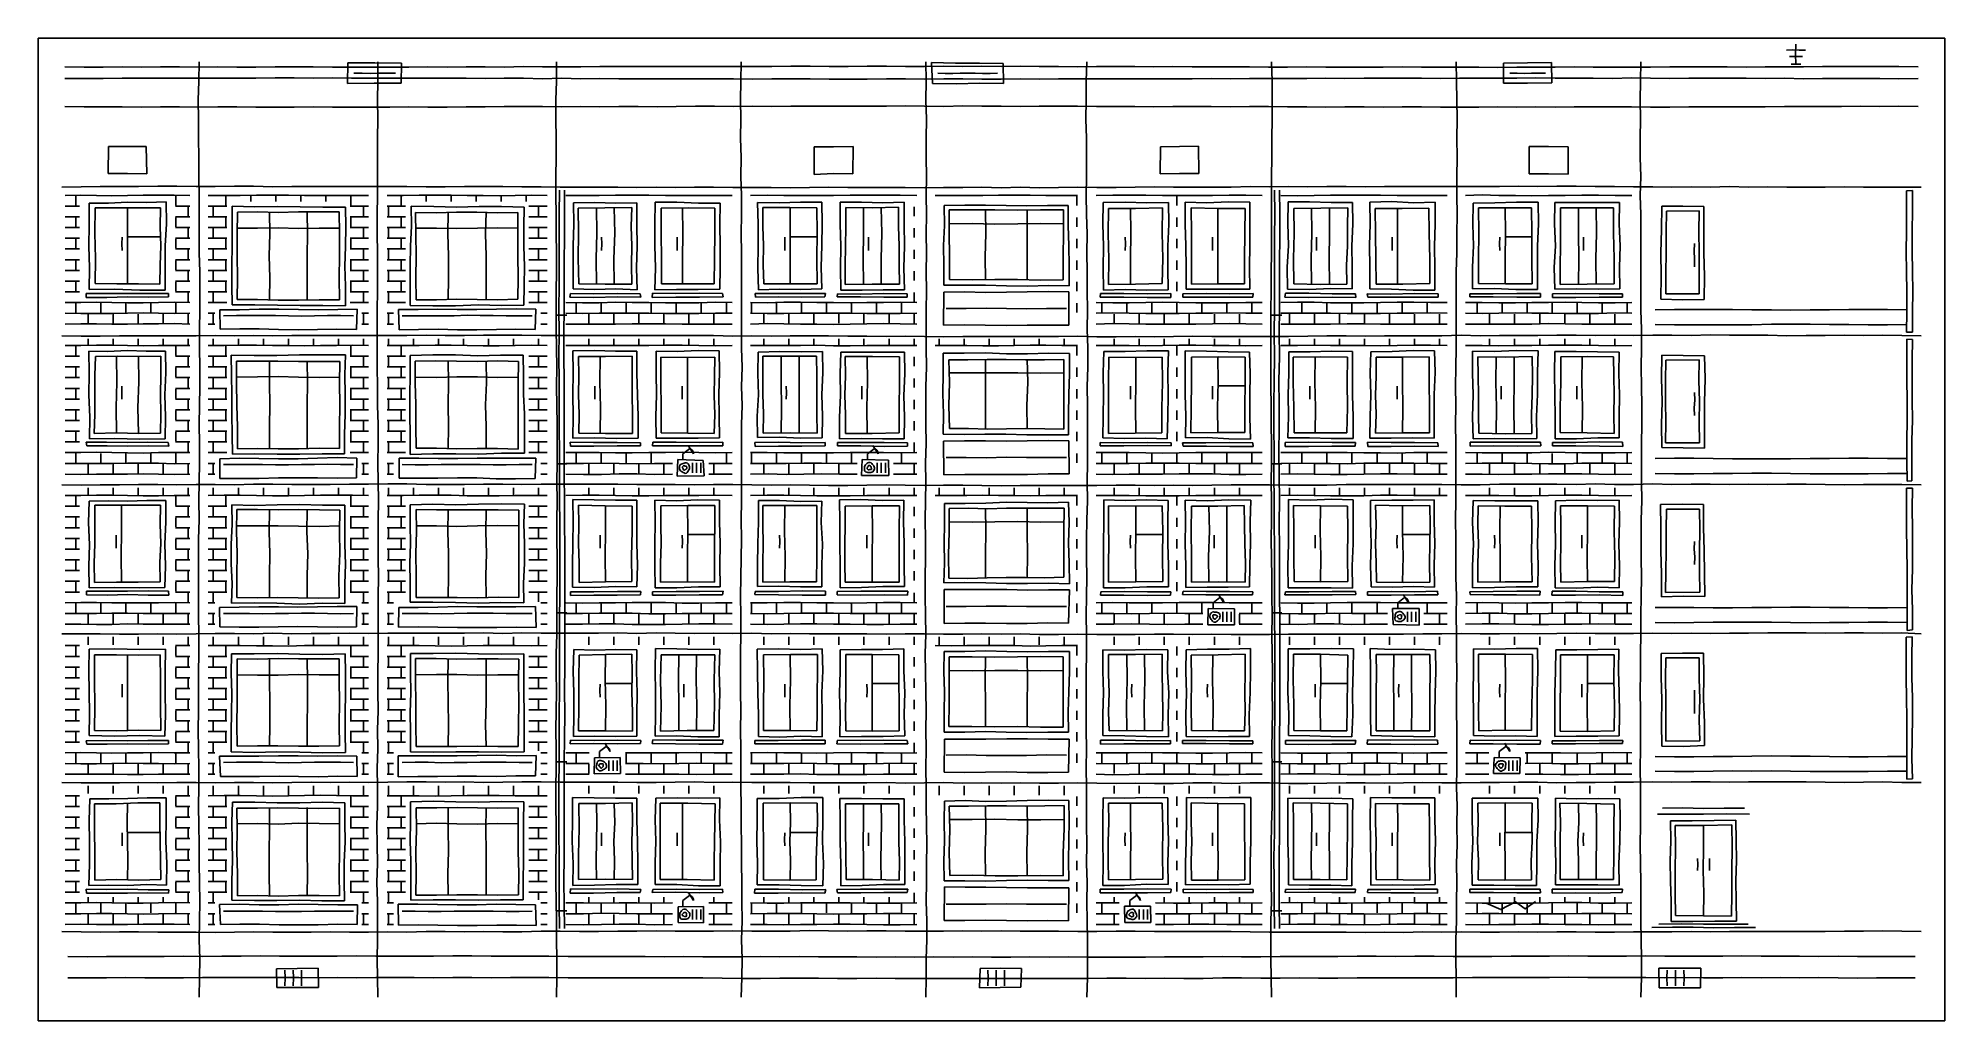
# Model space of a CAD drawing. Header units: millimetres. Extents: x 0 to 320, y 0 to 165.
import ezdxf

# ---------------------------------------------------------------- set-up
doc = ezdxf.new("R2010")
doc.units = ezdxf.units.MM
for name, color, linetype, true_color in [('01_KARKAS', 1, 'Continuous', 0xd62728), ('02_PROYOMY', 5, 'Continuous', 0x1f5fd6), ('03_BALKONY', 3, 'Continuous', 0x2ca02c), ('04_KLADKA', 32, 'Continuous', 0x8c5a2b), ('05_KONDICIONERY', 6, 'Continuous', 0xc512c5), ('06_VODOSTOK', 4, 'Continuous', 0x0f9aa0), ('07_TSEKOL', 30, 'Continuous', 0xe68a00), ('08_KRYSHA', 8, 'Continuous', 0x444444)]:
    doc.layers.add(name, color=color, linetype=linetype, true_color=true_color)

msp = doc.modelspace()

# ---------------------------------------------------------------- linework, layer by layer
at = {"layer": '01_KARKAS'}
for points in [[(320, 165), (316.8, 165), (313.6, 165), (310.4, 165), (307.2, 165), (304, 165), (300.8, 165), (297.6, 165), (294.4, 165), (291.2, 165), (288, 165), (284.8, 165), (281.6, 165), (278.4, 165), (275.2, 165), (272, 165), (268.8, 165), (265.6, 165), (262.4, 165), (259.2, 165), (256, 165), (252.8, 165), (249.6, 165), (246.4, 165), (243.2, 165), (240, 165), (236.8, 165), (233.6, 165), (230.4, 165), (227.2, 165), (224, 165), (220.8, 165), (217.6, 165), (214.4, 165), (211.2, 165), (208, 165), (204.8, 165), (201.6, 165), (198.4, 165), (195.2, 165), (192, 165), (188.8, 165), (185.6, 165), (182.4, 165), (179.2, 165), (176, 165), (172.8, 165), (169.6, 165), (166.4, 165), (163.2, 165), (160, 165), (156.8, 165), (153.6, 165), (150.4, 165), (147.2, 165), (144, 165), (140.8, 165), (137.6, 165), (134.4, 165), (131.2, 165), (128, 165), (124.8, 165), (121.6, 165), (118.4, 165), (115.2, 165), (112, 165), (108.8, 165), (105.6, 165), (102.4, 165), (99.2, 165), (96, 165), (92.8, 165), (89.6, 165), (86.4, 165), (83.2, 165), (80, 165), (76.8, 165), (73.6, 165), (70.4, 165), (67.2, 165), (64, 165), (60.8, 165), (57.6, 165), (54.4, 165), (51.2, 165), (48, 165), (44.8, 165), (41.6, 165), (38.4, 165), (35.2, 165), (32, 165), (28.8, 165), (25.6, 165), (22.4, 165), (19.2, 165), (16, 165), (12.8, 165), (9.6, 165), (6.4, 165), (3.2, 165), (0, 165)], [(0, 165), (0, 161.76), (0, 158.53), (0, 155.29), (0, 152.06), (0, 148.82), (0, 145.59), (0, 142.35), (0, 139.12), (0, 135.88), (0, 132.65), (0, 129.41), (0, 126.18), (0, 122.94), (0, 119.71), (0, 116.47), (0, 113.24), (0, 110), (0, 106.76), (0, 103.53), (0, 100.29), (0, 97.06), (0, 93.82), (0, 90.59), (0, 87.35), (0, 84.12), (0, 80.88), (0, 77.65), (0, 74.41), (0, 71.18), (0, 67.94), (0, 64.71), (0, 61.47), (0, 58.24), (0, 55), (0, 51.76), (0, 48.53), (0, 45.29), (0, 42.06), (0, 38.82), (0, 35.59), (0, 32.35), (0, 29.12), (0, 25.88), (0, 22.65), (0, 19.41), (0, 16.18), (0, 12.94), (0, 9.71), (0, 6.47), (0, 3.24), (0, 0)], [(320, 0), (320, 3.24), (320, 6.47), (320, 9.71), (320, 12.94), (320, 16.18), (320, 19.41), (320, 22.65), (320, 25.88), (320, 29.12), (320, 32.35), (320, 35.59), (320, 38.82), (320, 42.06), (320, 45.29), (320, 48.53), (320, 51.76), (320, 55), (320, 58.24), (320, 61.47), (320, 64.71), (320, 67.94), (320, 71.18), (320, 74.41), (320, 77.65), (320, 80.88), (320, 84.12), (320, 87.35), (320, 90.59), (320, 93.82), (320, 97.06), (320, 100.29), (320, 103.53), (320, 106.76), (320, 110), (320, 113.24), (320, 116.47), (320, 119.71), (320, 122.94), (320, 126.18), (320, 129.41), (320, 132.65), (320, 135.88), (320, 139.12), (320, 142.35), (320, 145.59), (320, 148.82), (320, 152.06), (320, 155.29), (320, 158.53), (320, 161.76), (320, 165)], [(27, 4), (27.07, 7.2), (27.14, 10.41), (27.05, 13.61), (27.08, 16.82), (27.12, 20.02), (27.1, 23.22), (27.01, 26.43), (27.02, 29.63), (26.96, 32.84), (26.94, 36.04), (26.96, 39.24), (26.96, 42.45), (26.9, 45.65), (26.86, 48.86), (26.93, 52.06), (26.9, 55.27), (26.94, 58.47), (26.95, 61.67), (26.95, 64.88), (26.92, 68.08), (26.91, 71.29), (26.89, 74.49), (26.92, 77.69), (26.92, 80.9), (27.02, 84.1), (26.97, 87.31), (27.05, 90.51), (27.06, 93.71), (27.06, 96.92), (27.02, 100.12), (27.09, 103.33), (27.15, 106.53), (27.12, 109.73), (27.1, 112.94), (27.08, 116.14), (27.13, 119.35), (27.11, 122.55), (27.11, 125.76), (27.05, 128.96), (27.05, 132.16), (27.04, 135.37), (27, 138.57), (26.95, 141.78), (26.95, 144.98), (26.92, 148.18), (26.94, 151.39), (26.87, 154.59), (26.95, 157.8), (27, 161)], [(57, 4), (56.98, 7.2), (56.92, 10.41), (56.93, 13.61), (56.94, 16.82), (56.95, 20.02), (56.86, 23.22), (56.95, 26.43), (56.89, 29.63), (56.86, 32.84), (56.96, 36.04), (56.93, 39.24), (56.92, 42.45), (56.99, 45.65), (56.95, 48.86), (57.07, 52.06), (57.03, 55.27), (57.03, 58.47), (57.07, 61.67), (57.05, 64.88), (57.04, 68.08), (57.06, 71.29), (57.11, 74.49), (57.08, 77.69), (57.06, 80.9), (57.07, 84.1), (57.13, 87.31), (57.09, 90.51), (57.03, 93.71), (57.07, 96.92), (57.04, 100.12), (56.93, 103.33), (56.97, 106.53), (56.89, 109.73), (56.89, 112.94), (56.89, 116.14), (56.92, 119.35), (56.93, 122.55), (56.94, 125.76), (56.93, 128.96), (56.9, 132.16), (56.9, 135.37), (56.96, 138.57), (56.94, 141.78), (56.96, 144.98), (56.93, 148.18), (57.01, 151.39), (56.97, 154.59), (57.01, 157.8), (57, 161)], [(87, 4), (87.05, 7.2), (87.03, 10.41), (86.98, 13.61), (86.99, 16.82), (86.93, 20.02), (86.88, 23.22), (86.91, 26.43), (86.94, 29.63), (86.95, 32.84), (86.88, 36.04), (86.9, 39.24), (86.96, 42.45), (86.92, 45.65), (86.89, 48.86), (86.92, 52.06), (86.97, 55.27), (86.92, 58.47), (86.94, 61.67), (87.06, 64.88), (87.06, 68.08), (87.04, 71.29), (87.08, 74.49), (87.11, 77.69), (87.06, 80.9), (87.05, 84.1), (87.1, 87.31), (87.05, 90.51), (87.09, 93.71), (87.08, 96.92), (87.08, 100.12), (87.04, 103.33), (87.01, 106.53), (87.03, 109.73), (87.02, 112.94), (86.96, 116.14), (86.94, 119.35), (86.94, 122.55), (86.98, 125.76), (86.97, 128.96), (86.93, 132.16), (86.95, 135.37), (86.91, 138.57), (86.91, 141.78), (86.94, 144.98), (86.94, 148.18), (86.9, 151.39), (86.88, 154.59), (86.97, 157.8), (87, 161)], [(118, 4), (118.11, 7.2), (118.16, 10.41), (118.05, 13.61), (118.13, 16.82), (118.08, 20.02), (118.11, 23.22), (118.06, 26.43), (118.04, 29.63), (118.01, 32.84), (117.98, 36.04), (117.91, 39.24), (117.93, 42.45), (117.93, 45.65), (117.88, 48.86), (117.91, 52.06), (117.88, 55.27), (117.9, 58.47), (117.87, 61.67), (117.95, 64.88), (117.95, 68.08), (117.9, 71.29), (117.91, 74.49), (117.97, 77.69), (118.02, 80.9), (117.98, 84.1), (118.06, 87.31), (118.04, 90.51), (118.02, 93.71), (118.03, 96.92), (118.04, 100.12), (118.14, 103.33), (118.07, 106.53), (118.16, 109.73), (118.05, 112.94), (118.07, 116.14), (118.06, 119.35), (118.04, 122.55), (118.03, 125.76), (118.02, 128.96), (117.99, 132.16), (118.06, 135.37), (118.04, 138.57), (117.95, 141.78), (118, 144.98), (117.9, 148.18), (117.93, 151.39), (117.88, 154.59), (117.95, 157.8), (118, 161)], [(149, 4), (149.03, 7.2), (149.04, 10.41), (149.12, 13.61), (149.12, 16.82), (149.06, 20.02), (149.07, 23.22), (149.1, 26.43), (149.15, 29.63), (149.07, 32.84), (149.05, 36.04), (149.05, 39.24), (149, 42.45), (149.02, 45.65), (148.98, 48.86), (149.02, 52.06), (149, 55.27), (148.9, 58.47), (148.88, 61.67), (148.97, 64.88), (148.9, 68.08), (148.88, 71.29), (148.89, 74.49), (148.91, 77.69), (148.91, 80.9), (148.86, 84.1), (148.95, 87.31), (148.97, 90.51), (148.92, 93.71), (149.01, 96.92), (148.99, 100.12), (148.99, 103.33), (149, 106.53), (149.07, 109.73), (149.04, 112.94), (149.05, 116.14), (149.05, 119.35), (149.1, 122.55), (149.05, 125.76), (149.11, 128.96), (149.06, 132.16), (149.11, 135.37), (149.06, 138.57), (149.1, 141.78), (149.05, 144.98), (149.02, 148.18), (149.08, 151.39), (148.98, 154.59), (149.03, 157.8), (149, 161)], [(176, 4), (176.13, 7.2), (176.11, 10.41), (176.09, 13.61), (176.08, 16.82), (176.02, 20.02), (176.03, 23.22), (175.96, 26.43), (175.99, 29.63), (175.93, 32.84), (175.96, 36.04), (175.92, 39.24), (175.9, 42.45), (175.92, 45.65), (175.87, 48.86), (175.88, 52.06), (175.89, 55.27), (175.89, 58.47), (175.94, 61.67), (175.94, 64.88), (175.9, 68.08), (175.94, 71.29), (175.98, 74.49), (175.94, 77.69), (175.97, 80.9), (176.01, 84.1), (176.1, 87.31), (176.08, 90.51), (176.09, 93.71), (176.09, 96.92), (176.12, 100.12), (176.11, 103.33), (176.06, 106.53), (176.14, 109.73), (176.14, 112.94), (176.08, 116.14), (176.12, 119.35), (176.06, 122.55), (176.06, 125.76), (175.98, 128.96), (176.03, 132.16), (175.97, 135.37), (175.91, 138.57), (175.92, 141.78), (175.93, 144.98), (175.94, 148.18), (175.85, 151.39), (175.87, 154.59), (175.88, 157.8), (176, 161)], [(207, 4), (206.93, 7.2), (206.86, 10.41), (206.88, 13.61), (206.89, 16.82), (206.97, 20.02), (206.94, 23.22), (206.95, 26.43), (206.96, 29.63), (207, 32.84), (207.09, 36.04), (207.11, 39.24), (207.1, 42.45), (207.05, 45.65), (207.11, 48.86), (207.15, 52.06), (207.11, 55.27), (207.14, 58.47), (207.11, 61.67), (207.07, 64.88), (207.08, 68.08), (207.06, 71.29), (207.04, 74.49), (206.97, 77.69), (206.96, 80.9), (206.98, 84.1), (207.01, 87.31), (206.93, 90.51), (206.97, 93.71), (206.97, 96.92), (206.95, 100.12), (206.91, 103.33), (206.86, 106.53), (206.9, 109.73), (206.87, 112.94), (206.9, 116.14), (206.89, 119.35), (206.93, 122.55), (206.92, 125.76), (206.98, 128.96), (207.01, 132.16), (206.97, 135.37), (206.99, 138.57), (207.01, 141.78), (207.04, 144.98), (207.04, 148.18), (207.08, 151.39), (207.08, 154.59), (207.08, 157.8), (207, 161)], [(238, 4), (238.01, 7.2), (237.93, 10.41), (237.95, 13.61), (238.03, 16.82), (238.04, 20.02), (238.1, 23.22), (238.02, 26.43), (238.13, 29.63), (238.1, 32.84), (238.15, 36.04), (238.06, 39.24), (238.08, 42.45), (238.07, 45.65), (238.08, 48.86), (238.06, 52.06), (238.02, 55.27), (238.1, 58.47), (238.06, 61.67), (238.05, 64.88), (237.99, 68.08), (238.02, 71.29), (237.94, 74.49), (237.92, 77.69), (237.9, 80.9), (237.87, 84.1), (237.95, 87.31), (237.95, 90.51), (237.9, 93.71), (237.9, 96.92), (237.88, 100.12), (237.93, 103.33), (237.88, 106.53), (237.94, 109.73), (237.96, 112.94), (237.96, 116.14), (237.96, 119.35), (237.99, 122.55), (238, 125.76), (238.09, 128.96), (238.12, 132.16), (238.14, 135.37), (238.08, 138.57), (238.08, 141.78), (238.14, 144.98), (238.09, 148.18), (238.13, 151.39), (238.08, 154.59), (238.02, 157.8), (238, 161)], [(269, 4), (269.08, 7.2), (269.09, 10.41), (269.05, 13.61), (269, 16.82), (269, 20.02), (268.97, 23.22), (268.94, 26.43), (268.88, 29.63), (268.93, 32.84), (268.92, 36.04), (268.92, 39.24), (268.89, 42.45), (268.94, 45.65), (268.9, 48.86), (268.91, 52.06), (268.89, 55.27), (268.93, 58.47), (268.91, 61.67), (268.99, 64.88), (268.99, 68.08), (269.03, 71.29), (269.09, 74.49), (269.02, 77.69), (269.04, 80.9), (269.03, 84.1), (269.14, 87.31), (269.06, 90.51), (269.07, 93.71), (269.06, 96.92), (269.14, 100.12), (269.12, 103.33), (269.06, 106.53), (269.05, 109.73), (269.1, 112.94), (269.09, 116.14), (268.96, 119.35), (268.97, 122.55), (268.99, 125.76), (268.96, 128.96), (268.98, 132.16), (268.95, 135.37), (268.86, 138.57), (268.95, 141.78), (268.85, 144.98), (268.87, 148.18), (268.91, 151.39), (268.87, 154.59), (268.91, 157.8), (269, 161)], [(4, 140), (7.22, 140.03), (10.43, 140.1), (13.65, 140.1), (16.87, 140.11), (20.08, 140.13), (23.3, 140.14), (26.52, 140.1), (29.73, 140.07), (32.95, 140.15), (36.16, 140.12), (39.38, 140.05), (42.6, 140.08), (45.81, 140.08), (49.03, 140.1), (52.25, 140.06), (55.46, 140.11), (58.68, 140.1), (61.9, 140.11), (65.11, 140.04), (68.33, 140.04), (71.55, 140.08), (74.76, 140.06), (77.98, 140.06), (81.2, 140.02), (84.41, 140.02), (87.63, 139.99), (90.85, 139.95), (94.06, 139.98), (97.28, 139.99), (100.49, 139.92), (103.71, 139.97), (106.93, 139.9), (110.14, 139.96), (113.36, 139.95), (116.58, 139.91), (119.79, 139.91), (123.01, 139.91), (126.23, 139.88), (129.44, 139.92), (132.66, 139.95), (135.88, 139.92), (139.09, 139.92), (142.31, 139.91), (145.53, 139.91), (148.74, 139.89), (151.96, 139.9), (155.18, 139.91), (158.39, 139.95), (161.61, 139.89), (164.82, 139.96), (168.04, 139.89), (171.26, 139.9), (174.47, 140), (177.69, 139.92), (180.91, 139.93), (184.12, 139.95), (187.34, 140.02), (190.56, 139.96), (193.77, 139.99), (196.99, 139.99), (200.21, 139.99), (203.42, 140.09), (206.64, 140.02), (209.86, 140.08), (213.07, 140.05), (216.29, 140.1), (219.51, 140.09), (222.72, 140.04), (225.94, 140.07), (229.15, 140.1), (232.37, 140.08), (235.59, 140.11), (238.8, 140.07), (242.02, 140.09), (245.24, 140.1), (248.45, 140.14), (251.67, 140.06), (254.89, 140.14), (258.1, 140.13), (261.32, 140.1), (264.54, 140.1), (267.75, 140.02), (270.97, 140.03), (274.19, 140), (277.4, 140.04), (280.62, 139.99), (283.84, 140.07), (287.05, 139.98), (290.27, 140.04), (293.48, 139.97), (296.7, 140), (299.92, 139.98), (303.13, 140.01), (306.35, 139.95), (309.57, 139.95), (312.78, 139.98), (316, 140)], [(4, 115), (7.22, 114.96), (10.43, 114.95), (13.65, 115.01), (16.87, 115), (20.08, 115.04), (23.3, 115.04), (26.52, 115.04), (29.73, 115.08), (32.95, 115.02), (36.16, 115.09), (39.38, 115.03), (42.6, 115.08), (45.81, 115.09), (49.03, 115.09), (52.25, 115.05), (55.46, 115.09), (58.68, 115.08), (61.9, 115.08), (65.11, 115.1), (68.33, 115.09), (71.55, 115.07), (74.76, 115.12), (77.98, 115.15), (81.2, 115.14), (84.41, 115.05), (87.63, 115.05), (90.85, 115.07), (94.06, 115.08), (97.28, 115.08), (100.49, 115.06), (103.71, 115.05), (106.93, 115.09), (110.14, 115.08), (113.36, 115.05), (116.58, 114.98), (119.79, 115.03), (123.01, 114.94), (126.23, 115.03), (129.44, 114.99), (132.66, 115.01), (135.88, 114.94), (139.09, 114.96), (142.31, 114.9), (145.53, 114.97), (148.74, 114.88), (151.96, 114.86), (155.18, 114.88), (158.39, 114.92), (161.61, 114.9), (164.82, 114.93), (168.04, 114.92), (171.26, 114.93), (174.47, 114.95), (177.69, 114.85), (180.91, 114.86), (184.12, 114.88), (187.34, 114.87), (190.56, 114.92), (193.77, 114.94), (196.99, 114.89), (200.21, 114.93), (203.42, 114.91), (206.64, 114.9), (209.86, 114.93), (213.07, 114.94), (216.29, 115), (219.51, 115.04), (222.72, 114.95), (225.94, 115.01), (229.15, 115.02), (232.37, 115.04), (235.59, 115), (238.8, 115.1), (242.02, 115.03), (245.24, 115.07), (248.45, 115.06), (251.67, 115.09), (254.89, 115.13), (258.1, 115.1), (261.32, 115.08), (264.54, 115.15), (267.75, 115.07), (270.97, 115.15), (274.19, 115.12), (277.4, 115.08), (280.62, 115.16), (283.84, 115.14), (287.05, 115.1), (290.27, 115.13), (293.48, 115.04), (296.7, 115.06), (299.92, 115.07), (303.13, 115.12), (306.35, 115.05), (309.57, 115.11), (312.78, 115.05), (316, 115)], [(4, 90), (7.22, 89.94), (10.43, 90.02), (13.65, 90.02), (16.87, 90.03), (20.08, 90.05), (23.3, 90.01), (26.52, 90.08), (29.73, 90.08), (32.95, 90.02), (36.16, 90.12), (39.38, 90.1), (42.6, 90.03), (45.81, 90.04), (49.03, 90.06), (52.25, 90.11), (55.46, 90.12), (58.68, 90.15), (61.9, 90.15), (65.11, 90.07), (68.33, 90.07), (71.55, 90.06), (74.76, 90.09), (77.98, 90.09), (81.2, 90.08), (84.41, 90.12), (87.63, 90.09), (90.85, 90.11), (94.06, 90.11), (97.28, 90.09), (100.49, 90.05), (103.71, 90.03), (106.93, 90.03), (110.14, 90.02), (113.36, 90.03), (116.58, 90.04), (119.79, 90.01), (123.01, 89.95), (126.23, 89.98), (129.44, 89.96), (132.66, 89.91), (135.88, 89.9), (139.09, 89.93), (142.31, 89.98), (145.53, 89.94), (148.74, 89.86), (151.96, 89.96), (155.18, 89.93), (158.39, 89.91), (161.61, 89.84), (164.82, 89.88), (168.04, 89.88), (171.26, 89.89), (174.47, 89.86), (177.69, 89.91), (180.91, 89.92), (184.12, 89.92), (187.34, 89.91), (190.56, 89.92), (193.77, 89.88), (196.99, 89.97), (200.21, 89.98), (203.42, 89.99), (206.64, 89.99), (209.86, 89.94), (213.07, 89.95), (216.29, 89.94), (219.51, 90.03), (222.72, 90.05), (225.94, 90.07), (229.15, 90.04), (232.37, 90.07), (235.59, 90.08), (238.8, 90.01), (242.02, 90.01), (245.24, 90.11), (248.45, 90.13), (251.67, 90.11), (254.89, 90.1), (258.1, 90.08), (261.32, 90.14), (264.54, 90.08), (267.75, 90.05), (270.97, 90.14), (274.19, 90.05), (277.4, 90.13), (280.62, 90.12), (283.84, 90.05), (287.05, 90.09), (290.27, 90.06), (293.48, 90.12), (296.7, 90.11), (299.92, 90.05), (303.13, 90.02), (306.35, 90.04), (309.57, 90.04), (312.78, 90.05), (316, 90)], [(4, 65), (7.22, 64.97), (10.43, 64.96), (13.65, 64.95), (16.87, 64.92), (20.08, 65), (23.3, 64.94), (26.52, 64.98), (29.73, 65.02), (32.95, 65.02), (36.16, 64.99), (39.38, 65.07), (42.6, 65.01), (45.81, 65.04), (49.03, 65.05), (52.25, 65.08), (55.46, 65.02), (58.68, 65.09), (61.9, 65.08), (65.11, 65.12), (68.33, 65.08), (71.55, 65.11), (74.76, 65.15), (77.98, 65.05), (81.2, 65.14), (84.41, 65.1), (87.63, 65.08), (90.85, 65.08), (94.06, 65.07), (97.28, 65.13), (100.49, 65.06), (103.71, 65.14), (106.93, 65.08), (110.14, 65.05), (113.36, 65.1), (116.58, 65.06), (119.79, 65.09), (123.01, 65), (126.23, 65.05), (129.44, 64.97), (132.66, 64.97), (135.88, 64.99), (139.09, 64.97), (142.31, 64.95), (145.53, 64.98), (148.74, 64.99), (151.96, 64.94), (155.18, 64.94), (158.39, 64.96), (161.61, 64.9), (164.82, 64.97), (168.04, 64.86), (171.26, 64.89), (174.47, 64.94), (177.69, 64.87), (180.91, 64.88), (184.12, 64.86), (187.34, 64.95), (190.56, 64.94), (193.77, 64.85), (196.99, 64.9), (200.21, 64.86), (203.42, 64.85), (206.64, 64.88), (209.86, 64.94), (213.07, 64.93), (216.29, 64.91), (219.51, 64.95), (222.72, 64.9), (225.94, 64.94), (229.15, 64.92), (232.37, 65.01), (235.59, 64.98), (238.8, 65.02), (242.02, 64.99), (245.24, 65.01), (248.45, 65.04), (251.67, 65.01), (254.89, 65.05), (258.1, 65.09), (261.32, 65.02), (264.54, 65.04), (267.75, 65.03), (270.97, 65.08), (274.19, 65.05), (277.4, 65.1), (280.62, 65.06), (283.84, 65.1), (287.05, 65.08), (290.27, 65.13), (293.48, 65.14), (296.7, 65.15), (299.92, 65.1), (303.13, 65.14), (306.35, 65.13), (309.57, 65.07), (312.78, 65.14), (316, 65)], [(4, 40), (7.22, 39.97), (10.43, 39.96), (13.65, 39.95), (16.87, 40.01), (20.08, 39.99), (23.3, 40), (26.52, 40.03), (29.73, 39.94), (32.95, 40.03), (36.16, 40.02), (39.38, 39.97), (42.6, 40.01), (45.81, 40.07), (49.03, 40.05), (52.25, 40.07), (55.46, 40.04), (58.68, 40.08), (61.9, 40.12), (65.11, 40.14), (68.33, 40.1), (71.55, 40.12), (74.76, 40.05), (77.98, 40.06), (81.2, 40.11), (84.41, 40.14), (87.63, 40.06), (90.85, 40.06), (94.06, 40.1), (97.28, 40.07), (100.49, 40.05), (103.71, 40.05), (106.93, 40.07), (110.14, 40.11), (113.36, 40.03), (116.58, 40.09), (119.79, 40), (123.01, 40.01), (126.23, 40.05), (129.44, 39.96), (132.66, 39.99), (135.88, 39.96), (139.09, 39.96), (142.31, 40.02), (145.53, 39.93), (148.74, 39.98), (151.96, 40), (155.18, 39.91), (158.39, 39.98), (161.61, 39.91), (164.82, 39.95), (168.04, 39.92), (171.26, 39.89), (174.47, 39.95), (177.69, 39.92), (180.91, 39.88), (184.12, 39.9), (187.34, 39.87), (190.56, 39.87), (193.77, 39.95), (196.99, 39.95), (200.21, 39.86), (203.42, 39.95), (206.64, 39.94), (209.86, 39.86), (213.07, 39.88), (216.29, 39.93), (219.51, 39.98), (222.72, 39.99), (225.94, 39.93), (229.15, 39.96), (232.37, 40.02), (235.59, 39.95), (238.8, 39.95), (242.02, 40), (245.24, 40.04), (248.45, 40.07), (251.67, 40.08), (254.89, 39.99), (258.1, 40.02), (261.32, 40.02), (264.54, 40.08), (267.75, 40.07), (270.97, 40.13), (274.19, 40.1), (277.4, 40.11), (280.62, 40.12), (283.84, 40.07), (287.05, 40.15), (290.27, 40.14), (293.48, 40.14), (296.7, 40.13), (299.92, 40.06), (303.13, 40.05), (306.35, 40.08), (309.57, 40.11), (312.78, 40.05), (316, 40)], [(4, 15), (7.22, 14.93), (10.43, 14.91), (13.65, 14.96), (16.87, 14.94), (20.08, 14.89), (23.3, 14.91), (26.52, 14.88), (29.73, 14.86), (32.95, 14.88), (36.16, 14.94), (39.38, 14.88), (42.6, 14.89), (45.81, 14.87), (49.03, 14.97), (52.25, 14.9), (55.46, 14.9), (58.68, 14.97), (61.9, 14.91), (65.11, 14.99), (68.33, 14.99), (71.55, 14.93), (74.76, 15.02), (77.98, 14.97), (81.2, 14.96), (84.41, 15.04), (87.63, 15.07), (90.85, 15.02), (94.06, 15.02), (97.28, 15.05), (100.49, 15.09), (103.71, 15.12), (106.93, 15.09), (110.14, 15.07), (113.36, 15.08), (116.58, 15.13), (119.79, 15.07), (123.01, 15.08), (126.23, 15.06), (129.44, 15.15), (132.66, 15.13), (135.88, 15.07), (139.09, 15.12), (142.31, 15.14), (145.53, 15.07), (148.74, 15.07), (151.96, 15.06), (155.18, 15.11), (158.39, 15.06), (161.61, 15.1), (164.82, 15.04), (168.04, 15.07), (171.26, 15.08), (174.47, 15.02), (177.69, 14.98), (180.91, 15.05), (184.12, 15.05), (187.34, 14.98), (190.56, 15.02), (193.77, 15.02), (196.99, 15.01), (200.21, 14.99), (203.42, 14.94), (206.64, 14.92), (209.86, 14.9), (213.07, 14.9), (216.29, 14.89), (219.51, 14.88), (222.72, 14.86), (225.94, 14.89), (229.15, 14.86), (232.37, 14.93), (235.59, 14.89), (238.8, 14.95), (242.02, 14.92), (245.24, 14.88), (248.45, 14.93), (251.67, 14.92), (254.89, 14.97), (258.1, 14.95), (261.32, 14.91), (264.54, 14.9), (267.75, 14.94), (270.97, 14.94), (274.19, 14.93), (277.4, 15), (280.62, 14.96), (283.84, 14.99), (287.05, 14.98), (290.27, 15.02), (293.48, 14.98), (296.7, 15.01), (299.92, 15.01), (303.13, 15.05), (306.35, 15.06), (309.57, 15.1), (312.78, 15.09), (316, 15)], [(0, 0), (3.2, 0), (6.4, 0), (9.6, 0), (12.8, 0), (16, 0), (19.2, 0), (22.4, 0), (25.6, 0), (28.8, 0), (32, 0), (35.2, 0), (38.4, 0), (41.6, 0), (44.8, 0), (48, 0), (51.2, 0), (54.4, 0), (57.6, 0), (60.8, 0), (64, 0), (67.2, 0), (70.4, 0), (73.6, 0), (76.8, 0), (80, 0), (83.2, 0), (86.4, 0), (89.6, 0), (92.8, 0), (96, 0), (99.2, 0), (102.4, 0), (105.6, 0), (108.8, 0), (112, 0), (115.2, 0), (118.4, 0), (121.6, 0), (124.8, 0), (128, 0), (131.2, 0), (134.4, 0), (137.6, 0), (140.8, 0), (144, 0), (147.2, 0), (150.4, 0), (153.6, 0), (156.8, 0), (160, 0), (163.2, 0), (166.4, 0), (169.6, 0), (172.8, 0), (176, 0), (179.2, 0), (182.4, 0), (185.6, 0), (188.8, 0), (192, 0), (195.2, 0), (198.4, 0), (201.6, 0), (204.8, 0), (208, 0), (211.2, 0), (214.4, 0), (217.6, 0), (220.8, 0), (224, 0), (227.2, 0), (230.4, 0), (233.6, 0), (236.8, 0), (240, 0), (243.2, 0), (246.4, 0), (249.6, 0), (252.8, 0), (256, 0), (259.2, 0), (262.4, 0), (265.6, 0), (268.8, 0), (272, 0), (275.2, 0), (278.4, 0), (281.6, 0), (284.8, 0), (288, 0), (291.2, 0), (294.4, 0), (297.6, 0), (300.8, 0), (304, 0), (307.2, 0), (310.4, 0), (313.6, 0), (316.8, 0), (320, 0)]]:
    msp.add_lwpolyline(points, dxfattribs=at)
at = {"layer": '02_PROYOMY'}
for points in [[(8.56, 137.28), (8.56, 133.67), (8.53, 130.05), (8.63, 126.44), (8.54, 122.82)], [(21.49, 137.51), (18.26, 137.41), (15.02, 137.48), (11.79, 137.29), (8.56, 137.28)], [(9.56, 136.49), (9.5, 132.25), (9.6, 128.02), (9.59, 123.79)], [(20.56, 136.53), (16.89, 136.5), (13.23, 136.52), (9.56, 136.49)], [(15, 123.7), (14.99, 127.97), (15.02, 132.23), (15, 136.5)], [(20.45, 123.69), (20.48, 126.9), (20.57, 130.11), (20.46, 133.32), (20.56, 136.53)], [(21.33, 122.69), (21.34, 126.39), (21.34, 130.1), (21.52, 133.81), (21.49, 137.51)], [(89.87, 137.36), (89.88, 133.75), (89.77, 130.14), (89.81, 126.52), (89.78, 122.91)], [(100.47, 137.36), (96.94, 137.29), (93.4, 137.4), (89.87, 137.36)], [(99.63, 136.58), (95.12, 136.49), (90.61, 136.47)], [(90.61, 136.47), (90.69, 132.23), (90.65, 127.98), (90.75, 123.73)], [(93.7, 123.7), (93.64, 127.97), (93.74, 132.23), (93.7, 136.5)], [(96.7, 123.7), (96.63, 127.97), (96.77, 132.23), (96.7, 136.5)], [(99.63, 123.71), (99.6, 126.92), (99.66, 130.14), (99.55, 133.36), (99.63, 136.58)], [(100.51, 122.76), (100.44, 126.41), (100.52, 130.06), (100.49, 133.71), (100.47, 137.36)], [(103.54, 137.47), (103.5, 133.79), (103.52, 130.11), (103.59, 126.43), (103.51, 122.74)], [(114.47, 137.3), (110.82, 137.31), (107.19, 137.44), (103.54, 137.47)], [(104.57, 136.45), (104.54, 132.2), (104.64, 127.96), (104.59, 123.72)], [(113.58, 136.45), (109.07, 136.52), (104.57, 136.45)], [(108.14, 123.7), (108.12, 127.97), (108.18, 132.23), (108.14, 136.5)], [(113.48, 123.74), (113.49, 127.98), (113.58, 132.21), (113.58, 136.45)], [(114.42, 122.87), (114.48, 126.48), (114.46, 130.09), (114.4, 133.69), (114.47, 137.3)], [(131.52, 137.43), (127.93, 137.48), (124.34, 137.35), (120.75, 137.42)], [(120.75, 137.42), (120.83, 133.74), (120.86, 130.07), (120.78, 126.4), (120.88, 122.72)], [(130.7, 136.51), (126.15, 136.57), (121.6, 136.56)], [(121.6, 136.56), (121.65, 133.36), (121.71, 130.16), (121.68, 126.95), (121.8, 123.75)], [(126.2, 123.7), (126.2, 127.97), (126.21, 132.23), (126.2, 136.5)], [(130.74, 123.77), (130.67, 128.01), (130.75, 132.26), (130.7, 136.51)], [(131.51, 122.91), (131.44, 126.54), (131.51, 130.17), (131.58, 133.8), (131.52, 137.43)], [(145.32, 137.44), (141.75, 137.37), (138.18, 137.45), (134.6, 137.43)], [(134.6, 137.43), (134.6, 133.74), (134.7, 130.05), (134.67, 126.36), (134.7, 122.68)], [(135.54, 136.57), (135.56, 133.33), (135.47, 130.09), (135.44, 126.85), (135.43, 123.61)], [(144.41, 136.59), (139.97, 136.51), (135.54, 136.57)], [(138.5, 123.7), (138.46, 127.97), (138.54, 132.23), (138.5, 136.5)], [(141.5, 123.7), (141.47, 127.97), (141.57, 132.23), (141.5, 136.5)], [(144.57, 123.67), (144.53, 126.9), (144.52, 130.13), (144.41, 133.36), (144.41, 136.59)], [(145.39, 122.74), (145.3, 126.41), (145.39, 130.09), (145.36, 133.77), (145.32, 137.44)], [(178.76, 137.41), (178.68, 133.74), (178.79, 130.06), (178.76, 126.39), (178.79, 122.71)], [(189.73, 137.41), (186.07, 137.37), (182.42, 137.47), (178.76, 137.41)], [(179.64, 136.42), (179.59, 132.16), (179.68, 127.9), (179.65, 123.64)], [(188.7, 136.5), (184.17, 136.41), (179.64, 136.42)], [(183.34, 123.7), (183.32, 127.97), (183.37, 132.23), (183.34, 136.5)], [(188.66, 123.78), (188.74, 128.02), (188.64, 132.26), (188.7, 136.5)], [(189.64, 122.72), (189.62, 126.39), (189.62, 130.07), (189.78, 133.74), (189.73, 137.41)], [(203.34, 137.46), (199.73, 137.53), (196.13, 137.37), (192.52, 137.44)], [(192.52, 137.44), (192.53, 133.79), (192.6, 130.14), (192.67, 126.49), (192.69, 122.84)], [(202.55, 136.41), (198.03, 136.39), (193.51, 136.5)], [(193.51, 136.5), (193.55, 132.24), (193.54, 127.98), (193.56, 123.71)], [(198, 123.7), (197.97, 127.97), (197.99, 132.23), (198, 136.5)], [(202.47, 123.77), (202.47, 127.98), (202.54, 132.19), (202.55, 136.41)], [(203.34, 122.87), (203.29, 126.52), (203.38, 130.17), (203.33, 133.81), (203.34, 137.46)], [(209.78, 137.51), (209.74, 133.85), (209.82, 130.18), (209.64, 126.52), (209.69, 122.86)], [(220.6, 137.39), (216.99, 137.39), (213.39, 137.5), (209.78, 137.51)], [(210.76, 136.41), (210.77, 132.19), (210.71, 127.96), (210.72, 123.74)], [(219.78, 136.52), (215.27, 136.45), (210.76, 136.41)], [(213.7, 123.7), (213.63, 127.97), (213.77, 132.23), (213.7, 136.5)], [(216.7, 123.7), (216.67, 127.97), (216.72, 132.23), (216.7, 136.5)], [(219.63, 123.67), (219.59, 126.88), (219.73, 130.09), (219.77, 133.31), (219.78, 136.52)], [(220.51, 122.92), (220.54, 126.53), (220.46, 130.15), (220.64, 133.77), (220.6, 137.39)], [(223.52, 137.48), (223.56, 133.83), (223.42, 130.18), (223.48, 126.53), (223.48, 122.88)], [(234.46, 137.45), (230.81, 137.36), (227.17, 137.56), (223.52, 137.48)], [(233.42, 136.44), (228.92, 136.42), (224.41, 136.41)], [(224.41, 136.41), (224.45, 132.16), (224.52, 127.92), (224.53, 123.67)], [(228.14, 123.7), (228.14, 127.97), (228.14, 132.23), (228.14, 136.5)], [(233.57, 123.78), (233.55, 128), (233.44, 132.22), (233.42, 136.44)], [(234.39, 122.68), (234.4, 126.37), (234.37, 130.07), (234.47, 133.76), (234.46, 137.45)], [(240.86, 137.29), (240.79, 133.7), (240.88, 130.11), (240.75, 126.52), (240.75, 122.93)], [(251.72, 137.45), (248.1, 137.47), (244.48, 137.35), (240.86, 137.29)], [(250.61, 136.52), (246.16, 136.53), (241.72, 136.49)], [(241.72, 136.49), (241.78, 132.25), (241.72, 128.01), (241.73, 123.78)], [(246.2, 123.7), (246.19, 127.97), (246.24, 132.23), (246.2, 136.5)], [(250.75, 123.74), (250.68, 128), (250.68, 132.26), (250.61, 136.52)], [(251.63, 122.8), (251.65, 126.46), (251.63, 130.13), (251.8, 133.79), (251.72, 137.45)], [(254.57, 137.39), (254.51, 133.75), (254.65, 130.12), (254.45, 126.48), (254.52, 122.84)], [(265.37, 137.39), (261.77, 137.41), (258.17, 137.42), (254.57, 137.39)], [(255.5, 136.53), (255.52, 133.3), (255.49, 130.07), (255.44, 126.84), (255.45, 123.61)], [(264.41, 136.5), (259.95, 136.49), (255.5, 136.53)], [(258.5, 123.7), (258.56, 127.97), (258.49, 132.23), (258.5, 136.5)], [(261.5, 123.7), (261.44, 127.97), (261.54, 132.23), (261.5, 136.5)], [(264.48, 123.77), (264.49, 128.01), (264.41, 132.25), (264.41, 136.5)], [(265.47, 122.89), (265.39, 126.51), (265.49, 130.14), (265.35, 133.77), (265.37, 137.39)], [(14.1, 129.37), (14.06, 130.47), (14.1, 131.56)], [(15, 131.64), (20.5, 131.64)], [(94.55, 129.37), (94.6, 130.47), (94.55, 131.56)], [(107.24, 129.37), (107.22, 130.47), (107.24, 131.56)], [(125.3, 129.37), (125.32, 130.47), (125.3, 131.56)], [(126.2, 131.64), (130.7, 131.64)], [(139.35, 129.37), (139.33, 130.47), (139.35, 131.56)], [(182.44, 129.37), (182.47, 130.47), (182.44, 131.56)], [(197.1, 129.37), (197.1, 130.47), (197.1, 131.56)], [(214.55, 129.37), (214.57, 130.47), (214.55, 131.56)], [(227.24, 129.37), (227.22, 130.47), (227.24, 131.56)], [(245.3, 129.37), (245.26, 130.47), (245.3, 131.56)], [(246.2, 131.64), (250.7, 131.64)], [(259.35, 129.37), (259.38, 130.47), (259.35, 131.56)], [(21.89, 122.11), (18.43, 122.15), (14.97, 122.11), (11.5, 122.11), (8.04, 122.12)], [(8.04, 122.12), (8.07, 121.46)], [(8.54, 122.82), (12.8, 122.84), (17.06, 122.68), (21.33, 122.69)], [(9.59, 123.79), (13.21, 123.75), (16.83, 123.75), (20.45, 123.69)], [(21.89, 121.55), (21.89, 122.11)], [(89.36, 122.12), (89.23, 121.51)], [(101.04, 122.05), (97.15, 122.11), (93.25, 122.05), (89.36, 122.12)], [(89.78, 122.91), (93.36, 122.79), (96.93, 122.91), (100.51, 122.76)], [(90.75, 123.73), (95.19, 123.69), (99.63, 123.71)], [(101.15, 121.5), (101.04, 122.05)], [(103.09, 122.16), (103.04, 121.45)], [(114.88, 122.13), (110.95, 122.18), (107.02, 122.11), (103.09, 122.16)], [(103.51, 122.74), (107.15, 122.78), (110.79, 122.78), (114.42, 122.87)], [(104.59, 123.72), (109.03, 123.75), (113.48, 123.74)], [(114.95, 121.55), (114.88, 122.13)], [(132.12, 122.13), (128.19, 122.11), (124.26, 122.12), (120.33, 122.1)], [(120.33, 122.1), (120.37, 121.53)], [(120.88, 122.72), (124.42, 122.83), (127.97, 122.77), (131.51, 122.91)], [(121.8, 123.75), (126.27, 123.74), (130.74, 123.77)], [(132.04, 121.57), (132.12, 122.13)], [(134.15, 122.05), (134.08, 121.55)], [(145.85, 122.06), (141.95, 122.11), (138.05, 122), (134.15, 122.05)], [(134.7, 122.68), (138.27, 122.66), (141.83, 122.76), (145.39, 122.74)], [(135.43, 123.61), (140, 123.69), (144.57, 123.67)], [(145.84, 121.53), (145.85, 122.06)], [(178.3, 122.1), (178.24, 121.49)], [(190.07, 122.1), (186.15, 122.09), (182.22, 122.14), (178.3, 122.1)], [(178.79, 122.71), (182.41, 122.79), (186.02, 122.66), (189.64, 122.72)], [(179.65, 123.64), (184.16, 123.68), (188.66, 123.78)], [(190.09, 121.46), (190.07, 122.1)], [(203.9, 122.15), (199.97, 122.07), (196.04, 122.1), (192.11, 122.04)], [(192.11, 122.04), (192.12, 121.52)], [(192.69, 122.84), (196.24, 122.83), (199.79, 122.85), (203.34, 122.87)], [(193.56, 123.71), (198.02, 123.72), (202.47, 123.77)], [(203.87, 121.49), (203.9, 122.15)], [(209.35, 122.16), (209.24, 121.49)], [(221.1, 122.05), (217.18, 122.04), (213.27, 122.17), (209.35, 122.16)], [(209.69, 122.86), (213.3, 122.79), (216.9, 122.99), (220.51, 122.92)], [(210.72, 123.74), (215.17, 123.66), (219.63, 123.67)], [(221.15, 121.47), (221.1, 122.05)], [(234.95, 122.05), (230.98, 122.11), (227.02, 122.02), (223.05, 122.05)], [(223.05, 122.05), (223.16, 121.49)], [(223.48, 122.88), (227.12, 122.85), (230.75, 122.69), (234.39, 122.68)], [(224.53, 123.67), (229.05, 123.68), (233.57, 123.78)], [(234.97, 121.51), (234.95, 122.05)], [(252.16, 122.12), (248.19, 122.1), (244.22, 122.08), (240.25, 122.05)], [(240.25, 122.05), (240.26, 121.54)], [(240.75, 122.93), (244.38, 122.96), (248, 122.81), (251.63, 122.8)], [(241.73, 123.78), (246.24, 123.75), (250.75, 123.74)], [(252.15, 121.51), (252.16, 122.12)], [(254.17, 122.09), (254.14, 121.43)], [(265.91, 122.09), (262, 122.05), (258.08, 122.12), (254.17, 122.09)], [(254.52, 122.84), (258.17, 122.93), (261.82, 122.84), (265.47, 122.89)], [(255.45, 123.61), (259.97, 123.71), (264.48, 123.77)], [(265.88, 121.5), (265.91, 122.09)], [(8.07, 121.46), (11.52, 121.46), (14.98, 121.55), (18.44, 121.49), (21.89, 121.55)], [(89.23, 121.51), (93.2, 121.47), (97.17, 121.54), (101.15, 121.5)], [(103.04, 121.45), (107.01, 121.49), (110.98, 121.5), (114.95, 121.55)], [(120.37, 121.53), (124.26, 121.58), (128.15, 121.52), (132.04, 121.57)], [(134.08, 121.55), (138, 121.59), (141.92, 121.5), (145.84, 121.53)], [(178.24, 121.49), (182.19, 121.48), (186.14, 121.45), (190.09, 121.46)], [(192.12, 121.52), (196.03, 121.48), (199.95, 121.52), (203.87, 121.49)], [(209.24, 121.49), (213.21, 121.47), (217.18, 121.48), (221.15, 121.47)], [(223.16, 121.49), (227.09, 121.52), (231.03, 121.48), (234.97, 121.51)], [(240.26, 121.54), (244.22, 121.55), (248.18, 121.51), (252.15, 121.51)], [(254.14, 121.43), (258.05, 121.43), (261.97, 121.52), (265.88, 121.5)], [(21.36, 112.46), (18.14, 112.42), (14.93, 112.53), (11.71, 112.4), (8.5, 112.43)], [(8.5, 112.43), (8.54, 108.75), (8.53, 105.07), (8.68, 101.4), (8.6, 97.72)], [(21.32, 97.73), (21.36, 101.41), (21.27, 105.09), (21.43, 108.78), (21.36, 112.46)], [(89.74, 112.52), (89.78, 108.85), (89.72, 105.19), (89.77, 101.52), (89.75, 97.85)], [(100.47, 112.42), (96.9, 112.44), (93.32, 112.53), (89.74, 112.52)], [(100.7, 97.82), (100.68, 101.47), (100.6, 105.12), (100.49, 108.77), (100.47, 112.42)], [(103.71, 112.42), (103.7, 108.77), (103.77, 105.13), (103.67, 101.49), (103.72, 97.85)], [(114.29, 112.52), (110.76, 112.54), (107.24, 112.39), (103.71, 112.42)], [(114.33, 97.87), (114.32, 101.53), (114.24, 105.2), (114.36, 108.86), (114.29, 112.52)], [(120.86, 112.28), (120.76, 108.69), (120.87, 105.1), (120.68, 101.51), (120.73, 97.92)], [(131.63, 112.41), (128.04, 112.31), (124.45, 112.37), (120.86, 112.28)], [(131.6, 97.9), (131.65, 101.53), (131.53, 105.15), (131.7, 108.78), (131.63, 112.41)], [(134.72, 112.3), (134.6, 108.66), (134.64, 105.02), (134.48, 101.38), (134.49, 97.74)], [(145.38, 112.27), (141.83, 112.29), (138.27, 112.27), (134.72, 112.3)], [(145.33, 97.73), (145.4, 101.37), (145.27, 105), (145.43, 108.64), (145.38, 112.27)], [(178.84, 112.41), (178.72, 108.78), (178.82, 105.14), (178.73, 101.5), (178.7, 97.87)], [(189.68, 112.49), (186.07, 112.51), (182.45, 112.37), (178.84, 112.41)], [(189.5, 97.73), (189.59, 101.42), (189.63, 105.11), (189.61, 108.8), (189.68, 112.49)], [(192.5, 112.49), (192.48, 108.84), (192.49, 105.19), (192.6, 101.55), (192.55, 97.9)], [(203.31, 112.3), (199.71, 112.33), (196.1, 112.45), (192.5, 112.49)], [(203.47, 97.68), (203.37, 101.33), (203.37, 104.99), (203.42, 108.64), (203.31, 112.3)], [(209.91, 112.35), (209.89, 108.74), (209.79, 105.12), (209.85, 101.5), (209.75, 97.89)], [(220.6, 112.39), (217.03, 112.44), (213.47, 112.32), (209.91, 112.35)], [(220.67, 97.76), (220.7, 101.42), (220.61, 105.08), (220.57, 108.73), (220.6, 112.39)], [(223.64, 112.34), (223.57, 108.72), (223.65, 105.1), (223.54, 101.48), (223.5, 97.86)], [(234.37, 112.52), (230.79, 112.56), (227.22, 112.36), (223.64, 112.34)], [(234.29, 97.84), (234.28, 101.51), (234.28, 105.18), (234.44, 108.85), (234.37, 112.52)], [(251.72, 112.52), (248.04, 112.55), (244.37, 112.39), (240.7, 112.43)], [(240.7, 112.43), (240.72, 108.76), (240.84, 105.09), (240.75, 101.41), (240.85, 97.74)], [(251.53, 97.77), (251.48, 101.46), (251.63, 105.15), (251.65, 108.84), (251.72, 112.52)], [(254.54, 112.41), (254.49, 108.73), (254.56, 105.06), (254.6, 101.38), (254.58, 97.7)], [(265.33, 112.29), (261.73, 112.35), (258.13, 112.37), (254.54, 112.41)], [(265.35, 97.88), (265.32, 101.49), (265.41, 105.09), (265.27, 108.69), (265.33, 112.29)], [(9.6, 111.57), (9.53, 108.33), (9.5, 105.09), (9.53, 101.85), (9.42, 98.61)], [(20.58, 111.59), (16.92, 111.55), (13.26, 111.62), (9.6, 111.57)], [(13.17, 98.7), (13.1, 102.97), (13.22, 107.23), (13.17, 111.5)], [(16.83, 98.7), (16.75, 102.97), (16.88, 107.23), (16.83, 111.5)], [(20.55, 98.7), (20.59, 101.92), (20.52, 105.15), (20.6, 108.37), (20.58, 111.59)], [(90.7, 111.52), (90.77, 108.31), (90.68, 105.09), (90.79, 101.88), (90.75, 98.67)], [(99.72, 111.59), (95.21, 111.53), (90.7, 111.52)], [(94.34, 98.7), (94.38, 102.97), (94.26, 107.23), (94.34, 111.5)], [(99.73, 98.64), (99.76, 101.88), (99.7, 105.11), (99.71, 108.35), (99.72, 111.59)], [(104.51, 111.45), (104.5, 107.21), (104.55, 102.98), (104.56, 98.74)], [(113.57, 111.42), (109.04, 111.38), (104.51, 111.45)], [(109, 98.7), (109, 102.97), (109, 107.23), (109, 111.5)], [(113.46, 98.61), (113.56, 101.81), (113.47, 105.01), (113.54, 108.22), (113.57, 111.42)], [(130.63, 111.59), (126.12, 111.61), (121.6, 111.59)], [(121.6, 111.59), (121.64, 108.37), (121.64, 105.15), (121.72, 101.92), (121.7, 98.7)], [(124.7, 98.7), (124.74, 102.97), (124.69, 107.23), (124.7, 111.5)], [(127.7, 98.7), (127.72, 102.97), (127.7, 107.23), (127.7, 111.5)], [(130.72, 98.68), (130.66, 101.9), (130.68, 105.13), (130.69, 108.36), (130.63, 111.59)], [(135.46, 111.53), (135.48, 108.3), (135.41, 105.06), (135.52, 101.83), (135.48, 98.6)], [(144.58, 111.51), (140.02, 111.54), (135.46, 111.53)], [(139.14, 98.7), (139.07, 102.97), (139.21, 107.23), (139.14, 111.5)], [(144.52, 98.73), (144.51, 102.99), (144.57, 107.25), (144.58, 111.51)], [(179.68, 111.44), (179.66, 107.18), (179.62, 102.91), (179.62, 98.64)], [(188.67, 111.42), (184.18, 111.36), (179.68, 111.44)], [(184.2, 98.7), (184.19, 102.97), (184.21, 107.23), (184.2, 111.5)], [(188.6, 98.71), (188.58, 102.95), (188.7, 107.18), (188.67, 111.42)], [(193.57, 111.42), (193.57, 107.19), (193.51, 102.96), (193.48, 98.73)], [(202.55, 111.45), (198.06, 111.47), (193.57, 111.42)], [(198, 98.7), (197.93, 102.97), (198.05, 107.23), (198, 111.5)], [(202.53, 98.77), (202.53, 103), (202.56, 107.23), (202.55, 111.45)], [(219.74, 111.43), (215.18, 111.47), (210.61, 111.46)], [(210.61, 111.46), (210.63, 107.22), (210.73, 102.98), (210.79, 98.74)], [(214.34, 98.7), (214.35, 102.97), (214.28, 107.23), (214.34, 111.5)], [(219.66, 98.75), (219.72, 102.97), (219.68, 107.2), (219.74, 111.43)], [(224.56, 111.46), (224.54, 108.26), (224.47, 105.06), (224.55, 101.85), (224.47, 98.65)], [(233.48, 111.51), (229.02, 111.44), (224.56, 111.46)], [(229, 98.7), (229.04, 102.97), (228.97, 107.23), (229, 111.5)], [(233.52, 98.75), (233.53, 103), (233.48, 107.26), (233.48, 111.51)], [(250.75, 111.54), (246.19, 111.46), (241.63, 111.49)], [(241.63, 111.49), (241.67, 108.29), (241.75, 105.08), (241.71, 101.88), (241.79, 98.68)], [(244.7, 98.7), (244.76, 102.97), (244.62, 107.23), (244.7, 111.5)], [(247.7, 98.7), (247.64, 102.97), (247.73, 107.23), (247.7, 111.5)], [(250.7, 98.64), (250.64, 101.86), (250.74, 105.09), (250.78, 108.31), (250.75, 111.54)], [(255.54, 111.48), (255.53, 107.25), (255.43, 103.01), (255.43, 98.78)], [(264.4, 111.5), (259.97, 111.56), (255.54, 111.48)], [(259.14, 98.7), (259.19, 102.97), (259.07, 107.23), (259.14, 111.5)], [(264.51, 98.64), (264.42, 101.86), (264.51, 105.07), (264.44, 108.28), (264.4, 111.5)], [(14.02, 104.37), (14.03, 105.47), (14.02, 106.56)], [(93.44, 104.37), (93.41, 105.47), (93.44, 106.56)], [(108.1, 104.37), (108.09, 105.47), (108.1, 106.56)], [(125.55, 104.37), (125.59, 105.47), (125.55, 106.56)], [(138.24, 104.37), (138.25, 105.47), (138.24, 106.56)], [(183.3, 104.37), (183.32, 105.47), (183.3, 106.56)], [(197.1, 104.37), (197.1, 105.47), (197.1, 106.56)], [(198, 106.64), (202.5, 106.64)], [(213.44, 104.37), (213.42, 105.47), (213.44, 106.56)], [(228.1, 104.37), (228.06, 105.47), (228.1, 106.56)], [(245.55, 104.37), (245.55, 105.47), (245.55, 106.56)], [(258.24, 104.37), (258.25, 105.47), (258.24, 106.56)], [(21.83, 97.1), (18.38, 97.15), (14.94, 97.09), (11.49, 97.14), (8.04, 97.14)], [(8.04, 97.14), (8.16, 96.56)], [(8.16, 96.56), (11.6, 96.53), (15.04, 96.5), (18.49, 96.53), (21.93, 96.48)], [(8.6, 97.72), (12.84, 97.79), (17.08, 97.67), (21.32, 97.73)], [(9.42, 98.61), (13.13, 98.71), (16.84, 98.64), (20.55, 98.7)], [(21.93, 96.48), (21.83, 97.1)], [(101.07, 97.05), (97.15, 97.13), (93.23, 97.09), (89.31, 97.16)], [(89.31, 97.16), (89.32, 96.47)], [(89.32, 96.47), (93.25, 96.48), (97.17, 96.55), (101.09, 96.55)], [(89.75, 97.85), (93.4, 97.91), (97.05, 97.8), (100.7, 97.82)], [(90.75, 98.67), (95.24, 98.59), (99.73, 98.64)], [(101.09, 96.55), (101.07, 97.05)], [(103.16, 97.15), (103.08, 96.54)], [(103.08, 96.54), (107.03, 96.52), (110.97, 96.57), (114.91, 96.55)], [(114.92, 97.16), (111, 97.12), (107.08, 97.16), (103.16, 97.15)], [(103.72, 97.85), (107.26, 97.84), (110.79, 97.84), (114.33, 97.87)], [(104.56, 98.74), (109.01, 98.67), (113.46, 98.61)], [(114.91, 96.55), (114.92, 97.16)], [(132.1, 97.1), (128.16, 97.07), (124.23, 97.15), (120.3, 97.13)], [(120.3, 97.13), (120.31, 96.44)], [(120.31, 96.44), (124.23, 96.51), (128.15, 96.47), (132.07, 96.52)], [(120.73, 97.92), (124.35, 98.01), (127.98, 97.86), (131.6, 97.9)], [(121.7, 98.7), (126.21, 98.73), (130.72, 98.68)], [(132.07, 96.52), (132.1, 97.1)], [(134.17, 97.13), (134.13, 96.53)], [(134.13, 96.53), (138.05, 96.54), (141.97, 96.46), (145.89, 96.48)], [(145.93, 97.05), (142.01, 97.08), (138.09, 97.11), (134.17, 97.13)], [(134.49, 97.74), (138.1, 97.78), (141.71, 97.71), (145.33, 97.73)], [(135.48, 98.6), (140, 98.6), (144.52, 98.73)], [(145.89, 96.48), (145.93, 97.05)], [(190.16, 97.04), (186.19, 97.09), (182.21, 97.05), (178.23, 97.09)], [(178.23, 97.09), (178.26, 96.56)], [(178.26, 96.56), (182.23, 96.57), (186.19, 96.58), (190.15, 96.56)], [(178.7, 97.87), (182.3, 97.78), (185.9, 97.81), (189.5, 97.73)], [(179.62, 98.64), (184.11, 98.66), (188.6, 98.71)], [(190.15, 96.56), (190.16, 97.04)], [(203.84, 97.07), (199.91, 97.08), (195.98, 97.03), (192.05, 97.04)], [(192.05, 97.04), (192.16, 96.47)], [(192.16, 96.47), (196.08, 96.47), (200, 96.43), (203.92, 96.45)], [(192.55, 97.9), (196.2, 97.92), (199.83, 97.72), (203.47, 97.68)], [(193.48, 98.73), (198.01, 98.78), (202.53, 98.77)], [(203.92, 96.45), (203.84, 97.07)], [(221.07, 97.11), (217.15, 97.08), (213.22, 97.16), (209.3, 97.11)], [(209.3, 97.11), (209.3, 96.43)], [(209.3, 96.43), (213.22, 96.44), (217.14, 96.49), (221.06, 96.5)], [(209.75, 97.89), (213.39, 97.89), (217.03, 97.76), (220.67, 97.76)], [(210.79, 98.74), (215.22, 98.71), (219.66, 98.75)], [(221.06, 96.5), (221.07, 97.11)], [(234.93, 97.06), (230.99, 97.08), (227.05, 97.11), (223.12, 97.15)], [(223.12, 97.15), (223.15, 96.45)], [(223.15, 96.45), (227.08, 96.41), (231.01, 96.48), (234.95, 96.46)], [(223.5, 97.86), (227.1, 97.86), (230.69, 97.91), (234.29, 97.84)], [(224.47, 98.65), (229, 98.73), (233.52, 98.75)], [(234.95, 96.46), (234.93, 97.06)], [(240.32, 97.16), (240.31, 96.5)], [(240.31, 96.5), (244.26, 96.54), (248.21, 96.48), (252.17, 96.52)], [(252.13, 97.14), (248.19, 97.14), (244.25, 97.15), (240.32, 97.16)], [(240.85, 97.74), (244.41, 97.8), (247.97, 97.74), (251.53, 97.77)], [(241.79, 98.68), (246.24, 98.58), (250.7, 98.64)], [(252.17, 96.52), (252.13, 97.14)], [(265.88, 97.17), (261.98, 97.2), (258.07, 97.1), (254.16, 97.12)], [(254.16, 97.12), (254.16, 96.56)], [(254.16, 96.56), (258.09, 96.53), (262.02, 96.49), (265.95, 96.46)], [(254.58, 97.7), (258.17, 97.72), (261.76, 97.91), (265.35, 97.88)], [(255.43, 98.78), (259.97, 98.71), (264.51, 98.64)], [(265.95, 96.46), (265.88, 97.17)], [(8.55, 87.27), (8.46, 83.63), (8.63, 79.98), (8.52, 76.33), (8.57, 72.69)], [(21.45, 87.38), (18.23, 87.39), (15, 87.27), (11.78, 87.3), (8.55, 87.27)], [(9.5, 86.56), (9.49, 83.32), (9.53, 80.08), (9.39, 76.84), (9.45, 73.6)], [(20.53, 86.58), (16.85, 86.56), (13.18, 86.57), (9.5, 86.56)], [(13.98, 73.7), (13.92, 77.97), (13.99, 82.23), (13.98, 86.5)], [(20.48, 73.73), (20.44, 76.94), (20.57, 80.15), (20.49, 83.37), (20.53, 86.58)], [(21.28, 72.77), (21.37, 76.42), (21.29, 80.07), (21.44, 83.72), (21.45, 87.38)], [(89.72, 87.53), (89.77, 83.85), (89.72, 80.17), (89.68, 76.49), (89.7, 72.81)], [(100.49, 87.4), (96.9, 87.4), (93.31, 87.5), (89.72, 87.53)], [(99.67, 86.44), (95.16, 86.48), (90.66, 86.56)], [(90.66, 86.56), (90.75, 83.32), (90.68, 80.08), (90.8, 76.84), (90.78, 73.6)], [(95.2, 73.7), (95.15, 77.97), (95.24, 82.23), (95.2, 86.5)], [(99.65, 73.78), (99.59, 78), (99.69, 82.22), (99.67, 86.44)], [(100.49, 72.9), (100.57, 76.53), (100.5, 80.15), (100.48, 83.77), (100.49, 87.4)], [(114.37, 87.4), (110.74, 87.46), (107.11, 87.3), (103.48, 87.4)], [(103.48, 87.4), (103.57, 83.73), (103.52, 80.06), (103.51, 76.39), (103.58, 72.73)], [(104.53, 86.49), (104.52, 83.28), (104.55, 80.07), (104.43, 76.86), (104.45, 73.65)], [(113.57, 86.51), (109.05, 86.53), (104.53, 86.49)], [(109, 73.7), (108.99, 77.97), (109.05, 82.23), (109, 86.5)], [(113.51, 73.67), (113.5, 76.88), (113.53, 80.09), (113.59, 83.3), (113.57, 86.51)], [(114.47, 72.85), (114.42, 76.49), (114.46, 80.13), (114.35, 83.76), (114.37, 87.4)], [(120.9, 87.36), (120.91, 83.75), (120.78, 80.14), (120.74, 76.53), (120.71, 72.92)], [(131.53, 87.28), (127.98, 87.21), (124.44, 87.39), (120.9, 87.36)], [(121.63, 86.51), (121.61, 83.29), (121.7, 80.07), (121.61, 76.86), (121.65, 73.64)], [(130.69, 86.51), (126.16, 86.52), (121.63, 86.51)], [(125.34, 73.7), (125.38, 77.97), (125.28, 82.23), (125.34, 86.5)], [(130.61, 73.71), (130.66, 77.98), (130.68, 82.25), (130.69, 86.51)], [(131.54, 72.9), (131.51, 76.5), (131.61, 80.09), (131.43, 83.68), (131.53, 87.28)], [(145.27, 87.4), (141.68, 87.39), (138.08, 87.54), (134.49, 87.5)], [(134.49, 87.5), (134.54, 83.81), (134.52, 80.11), (134.63, 76.42), (134.61, 72.73)], [(135.43, 86.44), (135.45, 83.23), (135.4, 80.03), (135.38, 76.83), (135.43, 73.63)], [(144.55, 86.47), (139.99, 86.47), (135.43, 86.44)], [(140, 73.7), (139.96, 77.97), (140.01, 82.23), (140, 86.5)], [(144.49, 73.68), (144.51, 77.94), (144.52, 82.2), (144.55, 86.47)], [(145.38, 72.92), (145.35, 76.54), (145.35, 80.16), (145.23, 83.78), (145.27, 87.4)], [(178.84, 87.49), (178.88, 83.79), (178.82, 80.1), (178.79, 76.4), (178.8, 72.71)], [(189.63, 87.39), (186.04, 87.49), (182.44, 87.38), (178.84, 87.49)], [(179.66, 86.45), (179.61, 83.24), (179.67, 80.04), (179.66, 76.83), (179.61, 73.63)], [(188.66, 86.47), (184.16, 86.44), (179.66, 86.45)], [(184.2, 73.7), (184.19, 77.97), (184.22, 82.23), (184.2, 86.5)], [(188.78, 73.78), (188.68, 78.01), (188.73, 82.24), (188.66, 86.47)], [(189.68, 72.85), (189.73, 76.48), (189.6, 80.12), (189.62, 83.75), (189.63, 87.39)], [(192.49, 87.43), (192.56, 83.76), (192.48, 80.08), (192.64, 76.41), (192.6, 72.74)], [(203.53, 87.42), (199.85, 87.5), (196.17, 87.32), (192.49, 87.43)], [(193.54, 86.41), (193.5, 82.15), (193.56, 77.9), (193.56, 73.64)], [(202.41, 86.54), (197.98, 86.42), (193.54, 86.41)], [(196.5, 73.7), (196.43, 77.97), (196.56, 82.23), (196.5, 86.5)], [(199.5, 73.7), (199.49, 77.97), (199.5, 82.23), (199.5, 86.5)], [(202.58, 73.64), (202.61, 76.87), (202.49, 80.09), (202.44, 83.31), (202.41, 86.54)], [(203.31, 72.89), (203.36, 76.52), (203.49, 80.15), (203.43, 83.78), (203.53, 87.42)], [(209.85, 87.51), (209.87, 83.81), (209.82, 80.11), (209.73, 76.41), (209.78, 72.72)], [(220.7, 87.5), (217.08, 87.58), (213.47, 87.44), (209.85, 87.51)], [(219.75, 86.43), (215.23, 86.5), (210.71, 86.52)], [(210.71, 86.52), (210.73, 82.27), (210.74, 78.02), (210.79, 73.77)], [(215.2, 73.7), (215.28, 77.97), (215.17, 82.23), (215.2, 86.5)], [(219.79, 73.79), (219.74, 78), (219.8, 82.22), (219.75, 86.43)], [(220.61, 72.67), (220.55, 76.38), (220.68, 80.09), (220.68, 83.79), (220.7, 87.5)], [(223.62, 87.36), (223.59, 83.75), (223.74, 80.13), (223.61, 76.52), (223.7, 72.9)], [(234.31, 87.5), (230.75, 87.41), (227.18, 87.45), (223.62, 87.36)], [(224.47, 86.57), (224.55, 83.34), (224.45, 80.12), (224.58, 76.9), (224.59, 73.67)], [(233.58, 86.52), (229.02, 86.49), (224.47, 86.57)], [(229, 73.7), (229.07, 77.97), (228.97, 82.23), (229, 86.5)], [(233.56, 73.64), (233.53, 76.86), (233.55, 80.08), (233.62, 83.3), (233.58, 86.52)], [(234.36, 72.83), (234.27, 76.5), (234.39, 80.16), (234.29, 83.83), (234.31, 87.5)], [(240.83, 87.36), (240.73, 83.7), (240.88, 80.04), (240.71, 76.38), (240.74, 72.72)], [(251.69, 87.32), (248.07, 87.33), (244.45, 87.34), (240.83, 87.36)], [(241.68, 86.48), (241.63, 83.28), (241.72, 80.07), (241.61, 76.87), (241.62, 73.67)], [(250.61, 86.43), (246.14, 86.42), (241.68, 86.48)], [(245.34, 73.7), (245.37, 77.97), (245.29, 82.23), (245.34, 86.5)], [(250.73, 73.69), (250.63, 77.94), (250.69, 82.19), (250.61, 86.43)], [(251.7, 72.87), (251.72, 76.48), (251.61, 80.09), (251.74, 83.71), (251.69, 87.32)], [(254.64, 87.32), (254.62, 83.67), (254.68, 80.02), (254.57, 76.38), (254.62, 72.73)], [(265.32, 87.45), (261.76, 87.36), (258.19, 87.45), (254.64, 87.32)], [(255.52, 86.49), (255.53, 83.28), (255.56, 80.08), (255.49, 76.87), (255.57, 73.66)], [(264.57, 86.42), (260.05, 86.48), (255.52, 86.49)], [(260, 73.7), (259.97, 77.97), (260.01, 82.23), (260, 86.5)], [(264.58, 73.77), (264.6, 77.99), (264.51, 82.2), (264.57, 86.42)], [(265.35, 72.69), (265.38, 76.38), (265.27, 80.07), (265.37, 83.76), (265.32, 87.45)], [(13.08, 79.37), (13.11, 80.47), (13.08, 81.56)], [(94.3, 79.37), (94.33, 80.47), (94.3, 81.56)], [(108.1, 79.37), (108.12, 80.47), (108.1, 81.56)], [(109, 81.64), (113.5, 81.64)], [(124.44, 79.37), (124.46, 80.47), (124.44, 81.56)], [(139.1, 79.37), (139.1, 80.47), (139.1, 81.56)], [(183.3, 79.37), (183.26, 80.47), (183.3, 81.56)], [(184.2, 81.64), (188.7, 81.64)], [(197.35, 79.37), (197.38, 80.47), (197.35, 81.56)], [(214.3, 79.37), (214.3, 80.47), (214.3, 81.56)], [(228.1, 79.37), (228.05, 80.47), (228.1, 81.56)], [(229, 81.64), (233.5, 81.64)], [(244.44, 79.37), (244.45, 80.47), (244.44, 81.56)], [(259.1, 79.37), (259.08, 80.47), (259.1, 81.56)], [(9.45, 73.6), (13.13, 73.67), (16.81, 73.64), (20.48, 73.73)], [(90.78, 73.6), (95.21, 73.7), (99.65, 73.78)], [(104.45, 73.65), (108.98, 73.71), (113.51, 73.67)], [(121.65, 73.64), (126.13, 73.71), (130.61, 73.71)], [(135.43, 73.63), (139.96, 73.66), (144.49, 73.68)], [(179.61, 73.63), (184.2, 73.74), (188.78, 73.78)], [(193.56, 73.64), (198.07, 73.7), (202.58, 73.64)], [(210.79, 73.77), (215.29, 73.74), (219.79, 73.79)], [(224.59, 73.67), (229.07, 73.61), (233.56, 73.64)], [(241.62, 73.67), (246.18, 73.7), (250.73, 73.69)], [(255.57, 73.66), (260.07, 73.78), (264.58, 73.77)], [(21.9, 72.15), (18.45, 72.18), (15, 72.13), (11.55, 72.13), (8.1, 72.14)], [(8.1, 72.14), (8.14, 71.51)], [(8.14, 71.51), (11.59, 71.47), (15.04, 71.56), (18.48, 71.49), (21.93, 71.5)], [(8.57, 72.69), (12.81, 72.76), (17.04, 72.69), (21.28, 72.77)], [(21.93, 71.5), (21.9, 72.15)], [(89.35, 72.03), (89.34, 71.44)], [(89.34, 71.44), (93.26, 71.48), (97.18, 71.48), (101.1, 71.52)], [(101.14, 72.11), (97.21, 72.1), (93.28, 72.04), (89.35, 72.03)], [(89.7, 72.81), (93.3, 72.76), (96.9, 72.95), (100.49, 72.9)], [(101.1, 71.52), (101.14, 72.11)], [(114.95, 72.13), (111.01, 72.08), (107.06, 72.08), (103.12, 72.03)], [(103.12, 72.03), (103.13, 71.47)], [(103.13, 71.47), (107.04, 71.48), (110.96, 71.51), (114.88, 71.53)], [(103.58, 72.73), (107.21, 72.71), (110.84, 72.87), (114.47, 72.85)], [(114.88, 71.53), (114.95, 72.13)], [(120.31, 72.1), (120.28, 71.57)], [(120.28, 71.57), (124.24, 71.51), (128.2, 71.49), (132.15, 71.45)], [(132.14, 72.16), (128.2, 72.19), (124.25, 72.09), (120.31, 72.1)], [(120.71, 72.92), (124.32, 72.97), (127.93, 72.87), (131.54, 72.9)], [(132.15, 71.45), (132.14, 72.16)], [(145.96, 72.16), (142.01, 72.15), (138.06, 72.12), (134.1, 72.11)], [(134.1, 72.11), (134.12, 71.52)], [(134.12, 71.52), (138.05, 71.5), (141.98, 71.54), (145.91, 71.49)], [(134.61, 72.73), (138.2, 72.74), (141.79, 72.93), (145.38, 72.92)], [(145.91, 71.49), (145.96, 72.16)], [(178.35, 72.05), (178.3, 71.48)], [(178.3, 71.48), (182.21, 71.48), (186.12, 71.44), (190.03, 71.45)], [(190.09, 72.04), (186.18, 72.04), (182.26, 72.08), (178.35, 72.05)], [(178.8, 72.71), (182.43, 72.72), (186.05, 72.9), (189.68, 72.85)], [(190.03, 71.45), (190.09, 72.04)], [(192.14, 72.16), (192.04, 71.56)], [(192.04, 71.56), (195.97, 71.51), (199.9, 71.55), (203.83, 71.52)], [(203.87, 72.04), (199.96, 72.09), (196.05, 72.11), (192.14, 72.16)], [(192.6, 72.74), (196.17, 72.81), (199.74, 72.8), (203.31, 72.89)], [(203.83, 71.52), (203.87, 72.04)], [(209.33, 72.05), (209.24, 71.51)], [(209.24, 71.51), (213.2, 71.51), (217.16, 71.54), (221.12, 71.57)], [(221.11, 72.07), (217.19, 72.11), (213.26, 72.02), (209.33, 72.05)], [(209.78, 72.72), (213.39, 72.69), (217, 72.68), (220.61, 72.67)], [(221.12, 71.57), (221.11, 72.07)], [(223.13, 72.06), (223.11, 71.46)], [(223.11, 71.46), (227.05, 71.46), (230.98, 71.54), (234.92, 71.52)], [(234.87, 72.12), (230.96, 72.06), (227.05, 72.11), (223.13, 72.06)], [(223.7, 72.9), (227.25, 72.84), (230.81, 72.94), (234.36, 72.83)], [(234.92, 71.52), (234.87, 72.12)], [(252.08, 72.17), (248.14, 72.16), (244.21, 72.09), (240.27, 72.06)], [(240.27, 72.06), (240.32, 71.56)], [(240.32, 71.56), (244.23, 71.55), (248.13, 71.51), (252.04, 71.5)], [(240.74, 72.72), (244.39, 72.74), (248.04, 72.85), (251.7, 72.87)], [(252.04, 71.5), (252.08, 72.17)], [(254.09, 72.12), (254.04, 71.5)], [(254.04, 71.5), (258, 71.46), (261.96, 71.51), (265.93, 71.44)], [(265.95, 72.05), (261.99, 72.04), (258.04, 72.13), (254.09, 72.12)], [(254.62, 72.73), (258.19, 72.67), (261.77, 72.81), (265.35, 72.69)], [(265.93, 71.44), (265.95, 72.05)], [(8.56, 62.43), (8.52, 58.8), (8.59, 55.17), (8.61, 51.54), (8.56, 47.9)], [(21.35, 62.43), (17.08, 62.33), (12.82, 62.48), (8.56, 62.43)], [(9.48, 61.43), (9.45, 57.2), (9.53, 52.97), (9.47, 48.74)], [(20.46, 61.45), (16.8, 61.4), (13.14, 61.46), (9.48, 61.43)], [(15, 48.7), (15, 52.97), (15, 57.23), (15, 61.5)], [(20.6, 48.77), (20.55, 52.99), (20.52, 57.22), (20.46, 61.45)], [(21.28, 47.8), (21.36, 51.46), (21.31, 55.12), (21.33, 58.77), (21.35, 62.43)], [(89.88, 62.36), (89.81, 58.71), (89.92, 55.05), (89.9, 51.4), (89.86, 47.75)], [(100.47, 62.27), (96.94, 62.36), (93.41, 62.26), (89.88, 62.36)], [(90.8, 61.4), (90.74, 57.17), (90.75, 52.93), (90.67, 48.7)], [(99.66, 61.56), (95.23, 61.53), (90.8, 61.4)], [(95.2, 48.7), (95.27, 52.97), (95.16, 57.23), (95.2, 61.5)], [(99.76, 48.66), (99.76, 51.88), (99.66, 55.11), (99.72, 58.33), (99.66, 61.56)], [(100.5, 47.82), (100.48, 51.43), (100.56, 55.05), (100.4, 58.66), (100.47, 62.27)], [(103.6, 62.53), (103.54, 58.85), (103.59, 55.16), (103.61, 51.48), (103.55, 47.8)], [(114.38, 62.39), (110.79, 62.37), (107.19, 62.48), (103.6, 62.53)], [(104.56, 61.44), (104.47, 57.18), (104.55, 52.91), (104.43, 48.65)], [(113.56, 61.44), (109.06, 61.46), (104.56, 61.44)], [(107.5, 48.7), (107.55, 52.97), (107.47, 57.23), (107.5, 61.5)], [(110.5, 48.7), (110.54, 52.97), (110.45, 57.23), (110.5, 61.5)], [(113.41, 48.76), (113.49, 52.99), (113.48, 57.22), (113.56, 61.44)], [(114.27, 47.71), (114.27, 51.38), (114.41, 55.05), (114.3, 58.72), (114.38, 62.39)], [(131.58, 62.49), (127.95, 62.38), (124.32, 62.46), (120.69, 62.39)], [(120.69, 62.39), (120.71, 58.72), (120.8, 55.06), (120.87, 51.4), (120.88, 47.74)], [(130.79, 61.52), (126.25, 61.52), (121.72, 61.48)], [(121.72, 61.48), (121.77, 57.23), (121.72, 52.99), (121.74, 48.74)], [(126.2, 48.7), (126.14, 52.97), (126.24, 57.23), (126.2, 61.5)], [(130.71, 48.68), (130.77, 51.89), (130.73, 55.1), (130.81, 58.31), (130.79, 61.52)], [(131.58, 47.7), (131.58, 51.4), (131.52, 55.1), (131.67, 58.79), (131.58, 62.49)], [(134.58, 62.32), (134.62, 58.66), (134.49, 55), (134.6, 51.34), (134.54, 47.68)], [(145.31, 62.44), (141.73, 62.35), (138.16, 62.37), (134.58, 62.32)], [(135.54, 61.5), (135.56, 58.3), (135.55, 55.1), (135.49, 51.9), (135.54, 48.7)], [(144.47, 61.45), (140, 61.52), (135.54, 61.5)], [(140, 48.7), (140, 52.97), (139.98, 57.23), (140, 61.5)], [(144.52, 48.71), (144.53, 52.96), (144.44, 57.2), (144.47, 61.45)], [(145.45, 47.86), (145.32, 51.5), (145.45, 55.15), (145.28, 58.79), (145.31, 62.44)], [(178.7, 62.31), (178.69, 58.72), (178.77, 55.12), (178.66, 51.52), (178.68, 47.92)], [(189.62, 62.29), (185.98, 62.35), (182.34, 62.24), (178.7, 62.31)], [(188.67, 61.58), (184.15, 61.53), (179.62, 61.5)], [(179.62, 61.5), (179.65, 58.29), (179.74, 55.09), (179.66, 51.89), (179.76, 48.68)], [(182.7, 48.7), (182.63, 52.97), (182.75, 57.23), (182.7, 61.5)], [(185.7, 48.7), (185.64, 52.97), (185.75, 57.23), (185.7, 61.5)], [(188.72, 48.7), (188.74, 51.92), (188.68, 55.14), (188.64, 58.36), (188.67, 61.58)], [(189.68, 47.71), (189.66, 51.36), (189.74, 55), (189.54, 58.65), (189.62, 62.29)], [(192.67, 62.3), (192.63, 58.66), (192.71, 55.01), (192.62, 51.36), (192.69, 47.72)], [(203.46, 62.53), (199.87, 62.41), (196.27, 62.43), (192.67, 62.3)], [(202.59, 61.59), (198.04, 61.48), (193.49, 61.4)], [(193.49, 61.4), (193.54, 57.19), (193.51, 52.97), (193.55, 48.76)], [(197.14, 48.7), (197.22, 52.97), (197.08, 57.23), (197.14, 61.5)], [(202.48, 48.69), (202.55, 51.92), (202.53, 55.14), (202.55, 58.37), (202.59, 61.59)], [(203.29, 47.76), (203.26, 51.45), (203.39, 55.14), (203.47, 58.84), (203.46, 62.53)], [(209.78, 62.47), (209.81, 58.83), (209.75, 55.19), (209.9, 51.54), (209.87, 47.9)], [(220.73, 62.47), (217.08, 62.53), (213.43, 62.44), (209.78, 62.47)], [(210.66, 61.56), (210.64, 57.3), (210.75, 53.04), (210.74, 48.78)], [(219.8, 61.42), (215.23, 61.56), (210.66, 61.56)], [(215.2, 48.7), (215.14, 52.97), (215.27, 57.23), (215.2, 61.5)], [(219.64, 48.72), (219.71, 52.95), (219.74, 57.18), (219.8, 61.42)], [(220.5, 47.7), (220.64, 51.39), (220.61, 55.08), (220.68, 58.78), (220.73, 62.47)], [(234.52, 62.28), (230.86, 62.43), (227.2, 62.36), (223.55, 62.52)], [(223.55, 62.52), (223.62, 58.87), (223.61, 55.21), (223.58, 51.55), (223.69, 47.89)], [(224.58, 61.53), (224.6, 58.32), (224.54, 55.11), (224.56, 51.9), (224.55, 48.7)], [(233.59, 61.52), (229.08, 61.53), (224.58, 61.53)], [(227.5, 48.7), (227.5, 52.97), (227.49, 57.23), (227.5, 61.5)], [(230.5, 48.7), (230.54, 52.97), (230.48, 57.23), (230.5, 61.5)], [(233.56, 48.72), (233.58, 51.92), (233.55, 55.12), (233.62, 58.32), (233.59, 61.52)], [(234.42, 47.7), (234.42, 51.35), (234.45, 54.99), (234.57, 58.64), (234.52, 62.28)], [(240.89, 62.45), (240.92, 58.82), (240.82, 55.19), (240.91, 51.56), (240.9, 47.93)], [(251.66, 62.52), (248.07, 62.52), (244.48, 62.41), (240.89, 62.45)], [(241.74, 61.58), (241.72, 58.37), (241.81, 55.15), (241.72, 51.94), (241.77, 48.72)], [(250.78, 61.51), (246.26, 61.55), (241.74, 61.58)], [(246.2, 48.7), (246.18, 52.97), (246.24, 57.23), (246.2, 61.5)], [(250.65, 48.75), (250.66, 53), (250.78, 57.26), (250.78, 61.51)], [(251.56, 47.75), (251.55, 51.44), (251.6, 55.14), (251.7, 58.83), (251.66, 62.52)], [(254.69, 62.29), (254.68, 58.65), (254.57, 55.02), (254.53, 51.39), (254.52, 47.75)], [(265.29, 62.4), (261.76, 62.38), (258.23, 62.32), (254.69, 62.29)], [(255.49, 61.44), (255.48, 57.18), (255.42, 52.92), (255.41, 48.65)], [(264.49, 61.45), (259.99, 61.48), (255.49, 61.44)], [(260, 48.7), (259.95, 52.97), (260.03, 57.23), (260, 61.5)], [(264.51, 48.67), (264.57, 52.93), (264.46, 57.19), (264.49, 61.45)], [(265.36, 47.85), (265.42, 51.49), (265.33, 55.13), (265.24, 58.76), (265.29, 62.4)], [(14.1, 54.37), (14.08, 55.46), (14.1, 56.56)], [(94.3, 54.37), (94.29, 55.46), (94.3, 56.56)], [(95.2, 56.64), (99.7, 56.64)], [(108.35, 54.37), (108.37, 55.46), (108.35, 56.56)], [(125.3, 54.37), (125.3, 55.46), (125.3, 56.56)], [(139.1, 54.37), (139.14, 55.46), (139.1, 56.56)], [(140, 56.64), (144.5, 56.64)], [(183.55, 54.37), (183.51, 55.46), (183.55, 56.56)], [(196.24, 54.37), (196.2, 55.46), (196.24, 56.56)], [(214.3, 54.37), (214.33, 55.46), (214.3, 56.56)], [(215.2, 56.64), (219.7, 56.64)], [(228.35, 54.37), (228.3, 55.46), (228.35, 56.56)], [(245.3, 54.37), (245.27, 55.46), (245.3, 56.56)], [(259.1, 54.37), (259.1, 55.46), (259.1, 56.56)], [(260, 56.64), (264.5, 56.64)], [(9.47, 48.74), (13.18, 48.69), (16.89, 48.82), (20.6, 48.77)], [(90.67, 48.7), (95.21, 48.67), (99.76, 48.66)], [(104.43, 48.65), (108.92, 48.74), (113.41, 48.76)], [(121.74, 48.74), (126.23, 48.75), (130.71, 48.68)], [(135.54, 48.7), (140.03, 48.65), (144.52, 48.71)], [(179.76, 48.68), (184.24, 48.74), (188.72, 48.7)], [(193.55, 48.76), (198.02, 48.7), (202.48, 48.69)], [(210.74, 48.78), (215.19, 48.69), (219.64, 48.72)], [(224.55, 48.7), (229.06, 48.69), (233.56, 48.72)], [(241.77, 48.72), (246.21, 48.8), (250.65, 48.75)], [(255.41, 48.65), (259.96, 48.59), (264.51, 48.67)], [(21.89, 47.06), (18.43, 47.06), (14.97, 47.03), (11.51, 47.1), (8.04, 47.04)], [(8.04, 47.04), (8.15, 46.46)], [(8.15, 46.46), (11.59, 46.45), (15.03, 46.5), (18.46, 46.47), (21.9, 46.5)], [(8.56, 47.9), (12.8, 47.81), (17.04, 47.89), (21.28, 47.8)], [(21.9, 46.5), (21.89, 47.06)], [(89.35, 47.11), (89.27, 46.54)], [(89.27, 46.54), (93.22, 46.58), (97.16, 46.52), (101.11, 46.55)], [(101.16, 47.09), (97.22, 47.15), (93.29, 47.08), (89.35, 47.11)], [(89.86, 47.75), (93.41, 47.79), (96.95, 47.75), (100.5, 47.82)], [(101.11, 46.55), (101.16, 47.09)], [(103.16, 47.16), (103.06, 46.55)], [(103.06, 46.55), (106.98, 46.54), (110.91, 46.44), (114.84, 46.45)], [(114.94, 47.12), (111.01, 47.15), (107.09, 47.11), (103.16, 47.16)], [(103.55, 47.8), (107.12, 47.84), (110.7, 47.67), (114.27, 47.71)], [(114.84, 46.45), (114.94, 47.12)], [(120.28, 47.07), (120.26, 46.53)], [(120.26, 46.53), (124.21, 46.53), (128.16, 46.52), (132.11, 46.5)], [(132.07, 47.15), (128.14, 47.14), (124.21, 47.05), (120.28, 47.07)], [(120.88, 47.74), (124.45, 47.64), (128.02, 47.8), (131.58, 47.7)], [(132.11, 46.5), (132.07, 47.15)], [(134.15, 47.12), (134.05, 46.52)], [(134.05, 46.52), (138.02, 46.48), (142, 46.52), (145.97, 46.51)], [(145.83, 47.07), (141.94, 47.14), (138.05, 47.07), (134.15, 47.12)], [(134.54, 47.68), (138.18, 47.77), (141.81, 47.77), (145.45, 47.86)], [(145.97, 46.51), (145.83, 47.07)], [(178.31, 47.14), (178.27, 46.48)], [(178.27, 46.48), (182.2, 46.51), (186.13, 46.5), (190.06, 46.54)], [(190.04, 47.05), (186.13, 47.04), (182.22, 47.13), (178.31, 47.14)], [(178.68, 47.92), (182.35, 47.88), (186.01, 47.72), (189.68, 47.71)], [(190.06, 46.54), (190.04, 47.05)], [(192.07, 47.05), (192.04, 46.56)], [(192.04, 46.56), (195.98, 46.57), (199.93, 46.5), (203.87, 46.52)], [(203.88, 47.04), (199.94, 47.02), (196, 47.05), (192.07, 47.05)], [(192.69, 47.72), (196.22, 47.71), (199.75, 47.73), (203.29, 47.76)], [(203.87, 46.52), (203.88, 47.04)], [(221.14, 47.08), (217.21, 47.07), (213.28, 47.05), (209.35, 47.05)], [(209.35, 47.05), (209.36, 46.44)], [(209.36, 46.44), (213.25, 46.43), (217.14, 46.46), (221.04, 46.44)], [(209.87, 47.9), (213.41, 47.84), (216.95, 47.72), (220.5, 47.7)], [(221.04, 46.44), (221.14, 47.08)], [(223.12, 47.16), (223.06, 46.44)], [(223.06, 46.44), (227.01, 46.47), (230.96, 46.41), (234.91, 46.45)], [(234.86, 47.13), (230.95, 47.18), (227.04, 47.12), (223.12, 47.16)], [(223.69, 47.89), (227.26, 47.81), (230.84, 47.77), (234.42, 47.7)], [(234.91, 46.45), (234.86, 47.13)], [(240.31, 47.13), (240.26, 46.51)], [(240.26, 46.51), (244.2, 46.49), (248.14, 46.46), (252.08, 46.45)], [(252.11, 47.06), (248.18, 47.11), (244.24, 47.07), (240.31, 47.13)], [(240.9, 47.93), (244.45, 47.79), (248.01, 47.84), (251.56, 47.75)], [(252.08, 46.45), (252.11, 47.06)], [(254.12, 47.04), (254.09, 46.53)], [(254.09, 46.53), (258.03, 46.51), (261.97, 46.59), (265.91, 46.55)], [(265.97, 47.06), (262.02, 47.07), (258.07, 47.02), (254.12, 47.04)], [(254.52, 47.75), (258.14, 47.79), (261.75, 47.79), (265.36, 47.85)], [(265.91, 46.55), (265.97, 47.06)], [(8.68, 37.27), (8.56, 33.64), (8.62, 30.01), (8.6, 26.38), (8.52, 22.75)], [(21.48, 37.46), (18.28, 37.46), (15.08, 37.36), (11.88, 37.29), (8.68, 37.27)], [(20.4, 36.6), (16.75, 36.61), (13.1, 36.43), (9.45, 36.42)], [(9.45, 36.42), (9.45, 32.16), (9.52, 27.9), (9.52, 23.65)], [(15, 23.7), (15.04, 26.9), (15.01, 30.1), (14.94, 33.3), (15, 36.5)], [(20.57, 23.73), (20.56, 26.95), (20.48, 30.16), (20.42, 33.38), (20.4, 36.6)], [(21.52, 22.81), (21.59, 26.47), (21.42, 30.14), (21.48, 33.8), (21.48, 37.46)], [(89.68, 37.52), (89.67, 33.82), (89.65, 30.13), (89.79, 26.43), (89.73, 22.73)], [(100.5, 37.38), (96.9, 37.42), (93.29, 37.47), (89.68, 37.52)], [(90.77, 36.5), (90.78, 32.25), (90.68, 28.01), (90.66, 23.76)], [(99.67, 36.59), (95.22, 36.51), (90.77, 36.5)], [(93.7, 23.7), (93.65, 26.9), (93.71, 30.1), (93.75, 33.3), (93.7, 36.5)], [(96.7, 23.7), (96.75, 26.9), (96.63, 30.1), (96.77, 33.3), (96.7, 36.5)], [(99.73, 23.72), (99.71, 26.94), (99.66, 30.16), (99.75, 33.37), (99.67, 36.59)], [(100.65, 22.91), (100.65, 26.53), (100.58, 30.14), (100.48, 33.76), (100.5, 37.38)], [(103.65, 37.39), (103.55, 33.77), (103.68, 30.15), (103.58, 26.53), (103.55, 22.91)], [(114.42, 37.43), (110.83, 37.37), (107.24, 37.45), (103.65, 37.39)], [(104.42, 36.57), (104.42, 33.36), (104.42, 30.15), (104.37, 26.94), (104.42, 23.74)], [(113.6, 36.45), (109.01, 36.56), (104.42, 36.57)], [(108.14, 23.7), (108.12, 26.9), (108.16, 30.1), (108.15, 33.3), (108.14, 36.5)], [(113.44, 23.62), (113.43, 26.83), (113.51, 30.04), (113.56, 33.24), (113.6, 36.45)], [(114.46, 22.68), (114.45, 26.37), (114.51, 30.06), (114.37, 33.74), (114.42, 37.43)], [(120.7, 37.35), (120.68, 33.73), (120.63, 30.11), (120.75, 26.48), (120.68, 22.86)], [(131.7, 37.5), (128.03, 37.49), (124.37, 37.35), (120.7, 37.35)], [(121.7, 36.57), (121.67, 33.35), (121.71, 30.13), (121.75, 26.91), (121.73, 23.69)], [(130.76, 36.57), (126.23, 36.59), (121.7, 36.57)], [(126.2, 23.7), (126.24, 26.9), (126.17, 30.1), (126.26, 33.3), (126.2, 36.5)], [(130.6, 23.67), (130.6, 26.9), (130.68, 30.12), (130.79, 33.35), (130.76, 36.57)], [(131.71, 22.7), (131.81, 26.4), (131.66, 30.1), (131.7, 33.8), (131.7, 37.5)], [(145.33, 37.29), (141.75, 37.28), (138.16, 37.35), (134.57, 37.32)], [(134.57, 37.32), (134.63, 33.66), (134.6, 29.99), (134.69, 26.33), (134.7, 22.67)], [(144.47, 36.45), (139.98, 36.45), (135.48, 36.42)], [(135.48, 36.42), (135.52, 32.2), (135.57, 27.98), (135.59, 23.76)], [(138.5, 23.7), (138.51, 26.9), (138.45, 30.1), (138.54, 33.3), (138.5, 36.5)], [(141.5, 23.7), (141.45, 26.9), (141.49, 30.1), (141.54, 33.3), (141.5, 36.5)], [(144.51, 23.6), (144.56, 26.81), (144.46, 30.03), (144.46, 33.24), (144.47, 36.45)], [(145.48, 22.91), (145.46, 26.51), (145.45, 30.1), (145.32, 33.7), (145.33, 37.29)], [(178.74, 37.43), (178.67, 33.76), (178.7, 30.09), (178.76, 26.42), (178.67, 22.75)], [(189.6, 37.44), (185.98, 37.52), (182.36, 37.38), (178.74, 37.43)], [(179.63, 36.55), (179.68, 33.33), (179.6, 30.11), (179.57, 26.9), (179.63, 23.68)], [(188.62, 36.58), (184.12, 36.53), (179.63, 36.55)], [(183.34, 23.7), (183.3, 26.9), (183.38, 30.1), (183.34, 33.3), (183.34, 36.5)], [(188.74, 23.79), (188.68, 28.05), (188.73, 32.32), (188.62, 36.58)], [(189.66, 22.9), (189.58, 26.54), (189.68, 30.17), (189.59, 33.81), (189.6, 37.44)], [(192.7, 37.48), (192.71, 33.82), (192.68, 30.16), (192.55, 26.5), (192.57, 22.83)], [(203.53, 37.5), (199.92, 37.52), (196.31, 37.46), (192.7, 37.48)], [(193.52, 36.59), (193.52, 33.35), (193.6, 30.1), (193.49, 26.86), (193.57, 23.61)], [(202.47, 36.45), (198, 36.5), (193.52, 36.59)], [(198, 23.7), (198.04, 26.9), (197.98, 30.1), (198, 33.3), (198, 36.5)], [(202.52, 23.68), (202.54, 27.94), (202.48, 32.19), (202.47, 36.45)], [(203.41, 22.93), (203.4, 26.57), (203.53, 30.21), (203.52, 33.85), (203.53, 37.5)], [(220.62, 37.28), (216.99, 37.38), (213.36, 37.33), (209.74, 37.42)], [(209.74, 37.42), (209.75, 33.78), (209.74, 30.14), (209.85, 26.5), (209.83, 22.86)], [(219.72, 36.43), (215.18, 36.53), (210.64, 36.59)], [(210.64, 36.59), (210.67, 33.37), (210.67, 30.15), (210.66, 26.93), (210.7, 23.71)], [(213.7, 23.7), (213.65, 26.9), (213.72, 30.1), (213.75, 33.3), (213.7, 36.5)], [(216.7, 23.7), (216.74, 26.9), (216.68, 30.1), (216.75, 33.3), (216.7, 36.5)], [(219.66, 23.69), (219.67, 27.93), (219.72, 32.18), (219.72, 36.43)], [(220.5, 22.69), (220.47, 26.34), (220.61, 29.98), (220.57, 33.63), (220.62, 37.28)], [(223.58, 37.51), (223.57, 33.82), (223.6, 30.13), (223.69, 26.45), (223.65, 22.76)], [(234.4, 37.45), (230.79, 37.46), (227.19, 37.47), (223.58, 37.51)], [(233.45, 36.42), (228.95, 36.42), (224.45, 36.51)], [(224.45, 36.51), (224.45, 33.31), (224.54, 30.11), (224.51, 26.91), (224.58, 23.71)], [(228.14, 23.7), (228.13, 26.9), (228.11, 30.1), (228.21, 33.3), (228.14, 36.5)], [(233.55, 23.65), (233.53, 27.91), (233.5, 32.17), (233.45, 36.42)], [(234.48, 22.89), (234.43, 26.53), (234.5, 30.17), (234.4, 33.81), (234.4, 37.45)], [(240.69, 37.41), (240.67, 33.76), (240.76, 30.11), (240.63, 26.46), (240.68, 22.81)], [(251.69, 37.41), (248.02, 37.42), (244.36, 37.39), (240.69, 37.41)], [(241.63, 36.58), (241.68, 33.35), (241.59, 30.13), (241.71, 26.91), (241.7, 23.69)], [(250.75, 36.57), (246.19, 36.61), (241.63, 36.58)], [(246.2, 23.7), (246.21, 26.9), (246.13, 30.1), (246.23, 33.3), (246.2, 36.5)], [(250.6, 23.66), (250.58, 26.89), (250.74, 30.12), (250.69, 33.35), (250.75, 36.57)], [(251.47, 22.72), (251.52, 26.39), (251.52, 30.06), (251.73, 33.73), (251.69, 37.41)], [(254.63, 37.38), (254.68, 33.75), (254.62, 30.12), (254.69, 26.49), (254.67, 22.86)], [(265.46, 37.3), (261.85, 37.34), (258.24, 37.29), (254.63, 37.38)], [(264.49, 36.41), (259.94, 36.48), (255.4, 36.55)], [(255.4, 36.55), (255.48, 33.35), (255.42, 30.15), (255.45, 26.95), (255.46, 23.74)], [(258.5, 23.7), (258.5, 26.9), (258.43, 30.1), (258.59, 33.3), (258.5, 36.5)], [(261.5, 23.7), (261.46, 26.9), (261.52, 30.1), (261.51, 33.3), (261.5, 36.5)], [(264.41, 23.76), (264.47, 27.98), (264.43, 32.19), (264.49, 36.41)], [(265.32, 22.81), (265.26, 26.43), (265.44, 30.05), (265.48, 33.67), (265.46, 37.3)], [(272.6, 35.7), (276.05, 35.77), (279.5, 35.64), (282.95, 35.72), (286.4, 35.7)], [(271.8, 34.7), (275.65, 34.7), (279.5, 34.68), (283.35, 34.78), (287.2, 34.7)], [(273.93, 33.6), (274.02, 30.22), (273.92, 26.83), (273.94, 23.45), (274.08, 20.07), (274.04, 16.68)], [(284.93, 33.69), (281.26, 33.67), (277.59, 33.56), (273.93, 33.6)], [(284.26, 32.94), (279.5, 32.83), (274.74, 32.83)], [(274.74, 32.83), (274.8, 29.04), (274.74, 25.25), (274.74, 21.46), (274.79, 17.67)], [(279.5, 17.6), (279.53, 21.43), (279.42, 25.25), (279.52, 29.08), (279.5, 32.9)], [(284.19, 17.59), (284.22, 21.43), (284.22, 25.27), (284.28, 29.1), (284.26, 32.94)], [(285.04, 16.75), (284.99, 20.14), (284.93, 23.53), (285.04, 26.92), (284.97, 30.3), (284.93, 33.69)], [(14.1, 29.37), (14.11, 30.47), (14.1, 31.56)], [(15, 31.64), (20.5, 31.64)], [(94.55, 29.37), (94.56, 30.47), (94.55, 31.56)], [(107.24, 29.37), (107.26, 30.47), (107.24, 31.56)], [(125.3, 29.37), (125.28, 30.47), (125.3, 31.56)], [(126.2, 31.64), (130.7, 31.64)], [(139.35, 29.37), (139.35, 30.47), (139.35, 31.56)], [(182.44, 29.37), (182.4, 30.47), (182.44, 31.56)], [(197.1, 29.37), (197.11, 30.47), (197.1, 31.56)], [(214.55, 29.37), (214.56, 30.47), (214.55, 31.56)], [(227.24, 29.37), (227.22, 30.47), (227.24, 31.56)], [(245.3, 29.37), (245.29, 30.47), (245.3, 31.56)], [(246.2, 31.64), (250.7, 31.64)], [(259.35, 29.37), (259.32, 30.47), (259.35, 31.56)], [(278.5, 25.25), (278.53, 26.26), (278.5, 27.28)], [(280.5, 25.25), (280.48, 26.26), (280.5, 27.28)], [(8.52, 22.75), (11.77, 22.78), (15.02, 22.75), (18.27, 22.88), (21.52, 22.81)], [(9.52, 23.65), (13.2, 23.72), (16.89, 23.64), (20.57, 23.73)], [(89.73, 22.73), (93.37, 22.78), (97.01, 22.89), (100.65, 22.91)], [(90.66, 23.76), (95.2, 23.77), (99.73, 23.72)], [(103.55, 22.91), (107.19, 22.88), (110.82, 22.69), (114.46, 22.68)], [(104.42, 23.74), (108.93, 23.71), (113.44, 23.62)], [(120.68, 22.86), (124.36, 22.83), (128.04, 22.72), (131.71, 22.7)], [(121.73, 23.69), (126.17, 23.61), (130.6, 23.67)], [(134.7, 22.67), (138.29, 22.74), (141.89, 22.9), (145.48, 22.91)], [(135.59, 23.76), (140.05, 23.71), (144.51, 23.6)], [(178.67, 22.75), (182.34, 22.71), (186, 22.94), (189.66, 22.9)], [(179.63, 23.68), (184.18, 23.76), (188.74, 23.79)], [(192.57, 22.83), (196.18, 22.9), (199.8, 22.83), (203.41, 22.93)], [(193.57, 23.61), (198.05, 23.63), (202.52, 23.68)], [(209.83, 22.86), (213.39, 22.78), (216.95, 22.76), (220.5, 22.69)], [(210.7, 23.71), (215.18, 23.75), (219.66, 23.69)], [(223.65, 22.76), (227.26, 22.84), (230.87, 22.78), (234.48, 22.89)], [(224.58, 23.71), (229.07, 23.67), (233.55, 23.65)], [(240.68, 22.81), (244.28, 22.8), (247.87, 22.74), (251.47, 22.72)], [(241.7, 23.69), (246.15, 23.64), (250.6, 23.66)], [(254.67, 22.86), (258.22, 22.86), (261.77, 22.82), (265.32, 22.81)], [(255.46, 23.74), (259.94, 23.71), (264.41, 23.76)], [(21.95, 22.03), (18.48, 22.01), (15, 22.11), (11.53, 22.08), (8.06, 22.11)], [(8.06, 22.11), (8.09, 21.45)], [(8.09, 21.45), (11.54, 21.45), (14.98, 21.43), (18.43, 21.51), (21.88, 21.46)], [(21.88, 21.46), (21.95, 22.03)], [(89.33, 22.16), (89.27, 21.44)], [(89.27, 21.44), (93.19, 21.45), (97.12, 21.54), (101.04, 21.53)], [(101.16, 22.08), (97.22, 22.15), (93.27, 22.11), (89.33, 22.16)], [(101.04, 21.53), (101.16, 22.08)], [(103.16, 22.07), (103.05, 21.55)], [(103.05, 21.55), (107, 21.6), (110.96, 21.5), (114.91, 21.54)], [(114.86, 22.11), (110.96, 22.08), (107.06, 22.1), (103.16, 22.07)], [(114.91, 21.54), (114.86, 22.11)], [(120.27, 22.13), (120.25, 21.45)], [(120.25, 21.45), (124.18, 21.42), (128.11, 21.48), (132.04, 21.47)], [(132.17, 22.04), (128.2, 22.03), (124.23, 22.12), (120.27, 22.13)], [(132.04, 21.47), (132.17, 22.04)], [(145.96, 22.13), (141.99, 22.11), (138.03, 22.09), (134.07, 22.07)], [(134.07, 22.07), (134.15, 21.5)], [(134.15, 21.5), (138.05, 21.5), (141.95, 21.55), (145.86, 21.55)], [(145.86, 21.55), (145.96, 22.13)], [(190.15, 22.14), (186.18, 22.15), (182.21, 22.1), (178.23, 22.11)], [(178.23, 22.11), (178.26, 21.48)], [(178.26, 21.48), (182.21, 21.52), (186.17, 21.51), (190.12, 21.55)], [(190.12, 21.55), (190.15, 22.14)], [(192.15, 22.09), (192.14, 21.55)], [(192.14, 21.55), (196.06, 21.5), (199.97, 21.57), (203.89, 21.55)], [(203.89, 22.08), (199.98, 22.1), (196.06, 22.08), (192.15, 22.09)], [(203.89, 21.55), (203.89, 22.08)], [(209.35, 22.05), (209.27, 21.56)], [(209.27, 21.56), (213.19, 21.59), (217.12, 21.54), (221.05, 21.57)], [(221.09, 22.13), (217.18, 22.11), (213.27, 22.09), (209.35, 22.05)], [(221.05, 21.57), (221.09, 22.13)], [(223.14, 22.05), (223.09, 21.53)], [(223.09, 21.53), (227.01, 21.49), (230.93, 21.49), (234.85, 21.45)], [(234.83, 22.11), (230.93, 22.12), (227.04, 22.06), (223.14, 22.05)], [(234.85, 21.45), (234.83, 22.11)], [(240.3, 22.1), (240.27, 21.57)], [(240.27, 21.57), (244.23, 21.55), (248.19, 21.51), (252.15, 21.48)], [(252.1, 22.11), (248.17, 22.1), (244.23, 22.09), (240.3, 22.1)], [(252.15, 21.48), (252.1, 22.11)], [(254.09, 22.12), (254.07, 21.43)], [(254.07, 21.43), (258, 21.48), (261.93, 21.46), (265.85, 21.53)], [(265.88, 22.1), (261.95, 22.14), (258.02, 22.1), (254.09, 22.12)], [(265.85, 21.53), (265.88, 22.1)], [(272, 16.25), (275.75, 16.28), (279.5, 16.23), (283.25, 16.25), (287, 16.25)], [(274.04, 16.68), (277.71, 16.7), (281.37, 16.75), (285.04, 16.75)], [(274.79, 17.67), (279.49, 17.61), (284.19, 17.59)], [(270.8, 15.7), (274.28, 15.74), (277.76, 15.73), (281.24, 15.65), (284.72, 15.7), (288.2, 15.7)]]:
    msp.add_lwpolyline(points, dxfattribs=at)
at = {"layer": '03_BALKONY'}
for points in [[(313.55, 139.37), (313.57, 135.98), (313.55, 132.59), (313.49, 129.2), (313.54, 125.81), (313.62, 122.42), (313.62, 119.03), (313.58, 115.64)], [(314.56, 139.4), (313.55, 139.37)], [(314.55, 115.65), (314.55, 119.05), (314.61, 122.44), (314.57, 125.83), (314.54, 129.23), (314.52, 132.62), (314.58, 136.01), (314.56, 139.4)], [(32.56, 136.78), (32.59, 133.47), (32.58, 130.16), (32.51, 126.85), (32.53, 123.55), (32.55, 120.24)], [(51.58, 136.61), (47.78, 136.61), (43.97, 136.68), (40.17, 136.75), (36.36, 136.67), (32.56, 136.78)], [(33.46, 135.79), (33.43, 132.12), (33.38, 128.45), (33.45, 124.78), (33.38, 121.11)], [(50.52, 135.81), (47.11, 135.83), (43.69, 135.83), (40.28, 135.74), (36.87, 135.82), (33.46, 135.79)], [(38.83, 121.1), (38.88, 124.78), (38.76, 128.45), (38.89, 132.12), (38.83, 135.8)], [(45.17, 121.1), (45.14, 124.78), (45.17, 128.45), (45.21, 132.12), (45.17, 135.8)], [(50.59, 121.04), (50.53, 124.73), (50.57, 128.43), (50.55, 132.12), (50.52, 135.81)], [(51.58, 120.07), (51.58, 123.38), (51.5, 126.69), (51.59, 130), (51.64, 133.31), (51.58, 136.61)], [(62.59, 136.78), (62.64, 133.44), (62.52, 130.11), (62.41, 126.78), (62.46, 123.44), (62.41, 120.11)], [(81.59, 136.62), (77.79, 136.72), (73.99, 136.71), (70.19, 136.63), (66.39, 136.73), (62.59, 136.78)], [(80.53, 135.74), (77.09, 135.68), (73.65, 135.8), (70.21, 135.76), (66.78, 135.67), (63.34, 135.73)], [(63.34, 135.73), (63.39, 132.07), (63.42, 128.4), (63.39, 124.74), (63.45, 121.07)], [(68.83, 121.1), (68.87, 124.78), (68.85, 128.45), (68.78, 132.12), (68.83, 135.8)], [(75.17, 121.1), (75.21, 124.78), (75.2, 128.45), (75.09, 132.12), (75.17, 135.8)], [(80.53, 121.16), (80.58, 124.8), (80.5, 128.45), (80.53, 132.09), (80.53, 135.74)], [(81.53, 120.15), (81.55, 123.45), (81.64, 126.74), (81.51, 130.03), (81.53, 133.33), (81.59, 136.62)], [(152.06, 136.89), (152.09, 133.54), (151.96, 130.2), (152.01, 126.85), (151.98, 123.5)], [(172.88, 136.89), (169.41, 136.91), (165.94, 136.82), (162.47, 136.91), (159, 136.97), (155.53, 136.93), (152.06, 136.89)], [(172.07, 136.15), (168.24, 136.15), (164.4, 136.11), (160.57, 136.19), (156.74, 136.18), (152.91, 136.17)], [(152.91, 136.17), (152.92, 132.27), (152.93, 128.37), (152.95, 124.47)], [(159, 124.4), (158.95, 128.3), (159.04, 132.2), (159, 136.1)], [(166, 124.4), (166.01, 128.3), (165.99, 132.2), (166, 136.1)], [(172.02, 124.39), (172, 128.31), (172.1, 132.23), (172.07, 136.15)], [(173.05, 123.41), (173.03, 126.78), (172.97, 130.15), (172.85, 133.52), (172.88, 136.89)], [(272.48, 136.78), (272.47, 132.88), (272.33, 128.97), (272.39, 125.07), (272.32, 121.16)], [(279.54, 136.74), (276.01, 136.8), (272.48, 136.78)], [(273.26, 135.94), (273.22, 132.47), (273.25, 129), (273.18, 125.53), (273.19, 122.06)], [(278.76, 135.98), (273.26, 135.94)], [(278.74, 122.04), (278.75, 125.53), (278.79, 129.01), (278.69, 132.49), (278.76, 135.98)], [(279.61, 121.13), (279.65, 125.04), (279.56, 128.94), (279.54, 132.84), (279.54, 136.74)], [(33.4, 133.1), (36.84, 133.09), (40.28, 133.16), (43.72, 133.06), (47.16, 133.08), (50.6, 133.1)], [(63.4, 133.1), (66.84, 133.09), (70.28, 133.05), (73.72, 133.11), (77.16, 133.13), (80.6, 133.1)], [(152.9, 133.8), (156.74, 133.85), (160.58, 133.75), (164.42, 133.8), (168.26, 133.85), (172.1, 133.8)], [(278, 126.62), (278.01, 127.92), (277.95, 129.21), (278, 130.5)], [(151.98, 122.33), (151.93, 116.82)], [(151.98, 123.5), (155.49, 123.53), (159, 123.55), (162.51, 123.4), (166.02, 123.36), (169.54, 123.48), (173.05, 123.41)], [(173, 122.4), (169.5, 122.44), (166, 122.4), (162.49, 122.36), (158.99, 122.31), (155.48, 122.38), (151.98, 122.33)], [(152.95, 124.47), (156.77, 124.43), (160.58, 124.45), (164.39, 124.45), (168.21, 124.38), (172.02, 124.39)], [(172.99, 116.78), (173, 122.4)], [(273.19, 122.06), (278.74, 122.04)], [(53.57, 119.5), (50.27, 119.45), (46.98, 119.4), (43.68, 119.45), (40.38, 119.51), (37.08, 119.5), (33.79, 119.39), (30.49, 119.4)], [(30.49, 119.4), (30.57, 116.15)], [(31.1, 118.4), (33.28, 118.44), (35.46, 118.43), (37.64, 118.44), (39.82, 118.41), (42, 118.39), (44.18, 118.34), (46.36, 118.37), (48.54, 118.42), (50.72, 118.43), (52.9, 118.4)], [(32.55, 120.24), (36.35, 120.24), (40.16, 120.18), (43.97, 120.1), (47.78, 120.13), (51.58, 120.07)], [(33.38, 121.11), (36.82, 121.13), (40.26, 121.02), (43.7, 121.01), (47.15, 121.08), (50.59, 121.04)], [(53.42, 116.08), (53.57, 119.5)], [(83.54, 119.48), (80.24, 119.53), (76.95, 119.47), (73.65, 119.41), (70.35, 119.41), (67.06, 119.5), (63.76, 119.46), (60.47, 119.42)], [(60.47, 119.42), (60.6, 116.03)], [(61.1, 118.4), (63.28, 118.38), (65.46, 118.38), (67.64, 118.37), (69.82, 118.38), (72, 118.46), (74.18, 118.43), (76.36, 118.41), (78.54, 118.36), (80.72, 118.38), (82.9, 118.4)], [(62.41, 120.11), (66.24, 120.07), (70.06, 120.07), (73.88, 120.2), (77.71, 120.11), (81.53, 120.15)], [(63.45, 121.07), (66.87, 121.07), (70.28, 121.16), (73.7, 121.14), (77.11, 121.08), (80.53, 121.16)], [(83.44, 116.1), (83.54, 119.48)], [(152.4, 119.6), (155.77, 119.59), (159.13, 119.66), (162.5, 119.63), (165.87, 119.54), (169.23, 119.61), (172.6, 119.6)], [(271.4, 119.4), (274.65, 119.45), (277.89, 119.45), (281.14, 119.45), (284.38, 119.46), (287.63, 119.39), (290.88, 119.38), (294.12, 119.33), (297.37, 119.36), (300.62, 119.4), (303.86, 119.42), (307.11, 119.44), (310.35, 119.46), (313.6, 119.4)], [(272.32, 121.16), (275.96, 121.07), (279.61, 121.13)], [(30.57, 116.15), (33.83, 116.19), (37.1, 116.18), (40.36, 116.09), (43.62, 116.05), (46.89, 116.09), (50.15, 116.16), (53.42, 116.08)], [(60.6, 116.03), (63.86, 116.09), (67.12, 116.11), (70.39, 116.03), (73.65, 116.01), (76.91, 116.1), (80.18, 116.13), (83.44, 116.1)], [(151.93, 116.82), (155.44, 116.88), (158.95, 116.83), (162.46, 116.75), (165.97, 116.78), (169.48, 116.83), (172.99, 116.78)], [(271.4, 116.9), (274.65, 116.86), (277.89, 116.88), (281.14, 116.86), (284.38, 116.87), (287.63, 116.89), (290.88, 116.95), (294.12, 116.97), (297.37, 116.97), (300.62, 116.92), (303.86, 116.9), (307.11, 116.84), (310.35, 116.85), (313.6, 116.9)], [(313.58, 115.64), (314.55, 115.65)], [(151.91, 112.08), (151.91, 108.69), (151.81, 105.3), (151.93, 101.91), (151.88, 98.51)], [(173.09, 112.04), (169.56, 112.09), (166.03, 112.02), (162.5, 112.01), (158.97, 112.16), (155.44, 112.1), (151.91, 112.08)], [(172.94, 98.39), (172.95, 101.8), (172.99, 105.22), (173.09, 108.63), (173.09, 112.04)], [(313.61, 114.45), (313.59, 111.05), (313.59, 107.65), (313.67, 104.24), (313.67, 100.84), (313.64, 97.44), (313.61, 94.04), (313.65, 90.64)], [(314.57, 114.4), (313.61, 114.45)], [(314.44, 90.66), (314.43, 94.05), (314.45, 97.44), (314.56, 100.83), (314.53, 104.22), (314.51, 107.62), (314.53, 111.01), (314.57, 114.4)], [(51.56, 111.81), (47.73, 111.81), (43.89, 111.82), (40.06, 111.73), (36.23, 111.73), (32.39, 111.76)], [(32.39, 111.76), (32.47, 108.44), (32.5, 105.11), (32.48, 101.78), (32.58, 98.46), (32.61, 95.13)], [(50.66, 110.71), (47.18, 110.73), (43.71, 110.69), (40.24, 110.79), (36.77, 110.79), (33.3, 110.79)], [(33.3, 110.79), (33.31, 107.1), (33.35, 103.4), (33.48, 99.71), (33.44, 96.02)], [(38.83, 96.1), (38.84, 99.78), (38.87, 103.45), (38.81, 107.12), (38.83, 110.8)], [(45.17, 96.1), (45.17, 99.78), (45.13, 103.45), (45.22, 107.12), (45.17, 110.8)], [(50.57, 96.11), (50.57, 99.76), (50.65, 103.41), (50.6, 107.06), (50.66, 110.71)], [(51.44, 95.18), (51.4, 98.51), (51.52, 101.83), (51.51, 105.16), (51.5, 108.48), (51.56, 111.81)], [(62.44, 111.71), (62.46, 108.39), (62.37, 105.08), (62.4, 101.76), (62.46, 98.44), (62.43, 95.12)], [(81.39, 111.78), (77.6, 111.77), (73.81, 111.67), (70.02, 111.8), (66.23, 111.81), (62.44, 111.71)], [(63.3, 110.75), (63.26, 107.11), (63.39, 103.47), (63.41, 99.82), (63.43, 96.18)], [(80.63, 110.73), (77.17, 110.81), (73.7, 110.68), (70.23, 110.74), (66.77, 110.81), (63.3, 110.75)], [(68.83, 96.1), (68.89, 99.78), (68.8, 103.45), (68.86, 107.12), (68.83, 110.8)], [(75.17, 96.1), (75.2, 99.78), (75.08, 103.45), (75.23, 107.12), (75.17, 110.8)], [(80.54, 96), (80.59, 99.69), (80.56, 103.37), (80.55, 107.05), (80.63, 110.73)], [(81.62, 95.31), (81.61, 98.6), (81.6, 101.9), (81.43, 105.19), (81.45, 108.48), (81.39, 111.78)], [(172.13, 111.03), (168.91, 111), (165.7, 111.01), (162.48, 111.07), (159.26, 111.06), (156.04, 110.97), (152.82, 111.01)], [(152.82, 111.01), (152.93, 107.16), (152.83, 103.3), (152.93, 99.44)], [(152.9, 108.8), (156.74, 108.78), (160.58, 108.83), (164.42, 108.8), (168.26, 108.77), (172.1, 108.8)], [(159, 99.4), (159.01, 103.3), (158.97, 107.2), (159, 111.1)], [(166, 99.4), (165.94, 103.3), (166.07, 107.2), (166, 111.1)], [(172.14, 99.35), (172.12, 103.24), (172.16, 107.13), (172.13, 111.03)], [(272.48, 111.79), (272.46, 107.9), (272.56, 104.01), (272.42, 100.13), (272.5, 96.24)], [(279.68, 111.65), (276.08, 111.7), (272.48, 111.79)], [(273.15, 110.95), (273.11, 107.47), (273.13, 104), (273.17, 100.52), (273.12, 97.04)], [(278.74, 110.97), (273.15, 110.95)], [(278.83, 97.07), (278.77, 100.55), (278.81, 104.02), (278.73, 107.5), (278.74, 110.97)], [(279.66, 96.13), (279.64, 100.01), (279.66, 103.89), (279.76, 107.77), (279.68, 111.65)], [(33.4, 108.1), (36.84, 108.11), (40.28, 108.19), (43.72, 108.09), (47.16, 108.04), (50.6, 108.1)], [(63.4, 108.1), (66.84, 108.04), (70.28, 108.13), (73.72, 108.12), (77.16, 108.03), (80.6, 108.1)], [(278, 101.62), (277.95, 102.92), (278.04, 104.21), (278, 105.5)], [(152.93, 99.44), (156.13, 99.46), (159.33, 99.36), (162.53, 99.38), (165.74, 99.45), (168.94, 99.4), (172.14, 99.35)], [(33.44, 96.02), (36.87, 96.1), (40.29, 96.06), (43.72, 96.04), (47.14, 96.16), (50.57, 96.11)], [(63.43, 96.18), (66.85, 96.15), (70.28, 96.06), (73.7, 96.09), (77.12, 96.09), (80.54, 96)], [(151.88, 98.51), (155.39, 98.46), (158.9, 98.52), (162.41, 98.49), (165.92, 98.4), (169.43, 98.38), (172.94, 98.39)], [(173, 97.4), (169.49, 97.46), (165.99, 97.36), (162.48, 97.33), (158.98, 97.36), (155.47, 97.37), (151.97, 97.32)], [(151.97, 97.32), (151.99, 91.7)], [(173.03, 91.82), (173, 97.4)], [(272.5, 96.24), (276.08, 96.2), (279.66, 96.13)], [(273.12, 97.04), (278.83, 97.07)], [(53.46, 94.5), (50.18, 94.57), (46.9, 94.48), (43.62, 94.39), (40.34, 94.37), (37.06, 94.42), (33.78, 94.46), (30.5, 94.39)], [(30.5, 94.39), (30.51, 91.05)], [(31.1, 93.4), (33.28, 93.43), (35.46, 93.42), (37.64, 93.39), (39.82, 93.33), (42, 93.36), (44.18, 93.42), (46.36, 93.43), (48.54, 93.45), (50.72, 93.4), (52.9, 93.4)], [(32.61, 95.13), (36.38, 95.2), (40.14, 95.16), (43.91, 95.13), (47.68, 95.21), (51.44, 95.18)], [(53.44, 91.18), (53.46, 94.5)], [(60.59, 94.45), (60.58, 91.14)], [(83.54, 94.46), (80.26, 94.48), (76.98, 94.48), (73.7, 94.5), (70.43, 94.42), (67.15, 94.43), (63.87, 94.47), (60.59, 94.45)], [(61.1, 93.4), (63.28, 93.35), (65.46, 93.37), (67.64, 93.41), (69.82, 93.43), (72, 93.44), (74.18, 93.42), (76.36, 93.35), (78.54, 93.36), (80.72, 93.4), (82.9, 93.4)], [(62.43, 95.12), (66.26, 95.23), (70.1, 95.19), (73.94, 95.16), (77.78, 95.32), (81.62, 95.31)], [(83.39, 91.04), (83.54, 94.46)], [(152.4, 94.6), (155.77, 94.57), (159.13, 94.56), (162.5, 94.62), (165.87, 94.61), (169.23, 94.58), (172.6, 94.6)], [(271.4, 94.4), (274.65, 94.46), (277.89, 94.46), (281.14, 94.41), (284.38, 94.38), (287.63, 94.36), (290.88, 94.35), (294.12, 94.35), (297.37, 94.4), (300.62, 94.41), (303.86, 94.45), (307.11, 94.45), (310.35, 94.41), (313.6, 94.4)], [(30.51, 91.05), (33.79, 91.04), (37.06, 91.04), (40.34, 91.16), (43.61, 91.18), (46.89, 91.16), (50.16, 91.14), (53.44, 91.18)], [(60.58, 91.14), (63.84, 91.1), (67.1, 91.1), (70.36, 91.17), (73.62, 91.15), (76.87, 91.02), (80.13, 90.99), (83.39, 91.04)], [(151.99, 91.7), (155.5, 91.76), (159.01, 91.76), (162.51, 91.75), (166.02, 91.74), (169.53, 91.83), (173.03, 91.82)], [(271.4, 91.9), (274.65, 91.84), (277.89, 91.87), (281.14, 91.93), (284.38, 91.92), (287.63, 91.96), (290.88, 91.97), (294.12, 91.9), (297.37, 91.85), (300.62, 91.84), (303.86, 91.85), (307.11, 91.86), (310.35, 91.92), (313.6, 91.9)], [(313.65, 90.64), (314.44, 90.66)], [(32.48, 86.66), (32.56, 83.35), (32.42, 80.04), (32.4, 76.73), (32.55, 73.42), (32.45, 70.11)], [(51.5, 86.6), (47.7, 86.56), (43.89, 86.67), (40.09, 86.65), (36.28, 86.55), (32.48, 86.66)], [(51.5, 70.08), (51.48, 73.39), (51.58, 76.69), (51.46, 79.99), (51.45, 83.3), (51.5, 86.6)], [(62.41, 86.63), (62.44, 83.36), (62.5, 80.09), (62.37, 76.82), (62.43, 73.55), (62.44, 70.28)], [(81.61, 86.77), (77.77, 86.8), (73.93, 86.74), (70.09, 86.65), (66.25, 86.73), (62.41, 86.63)], [(81.5, 70.16), (81.45, 73.48), (81.63, 76.8), (81.63, 80.13), (81.5, 83.45), (81.61, 86.77)], [(152.11, 86.89), (152.1, 83.56), (152.07, 80.22), (152.11, 76.89), (152.02, 73.56)], [(172.91, 87.09), (169.45, 86.97), (165.98, 87.06), (162.51, 87.08), (159.05, 86.94), (155.58, 86.85), (152.11, 86.89)], [(173.07, 73.4), (173.06, 76.83), (172.93, 80.25), (173.01, 83.67), (172.91, 87.09)], [(279.52, 86.72), (275.91, 86.73), (272.3, 86.72)], [(272.3, 86.72), (272.35, 82.83), (272.34, 78.94), (272.47, 75.06), (272.46, 71.17)], [(279.69, 71.24), (279.67, 75.11), (279.59, 78.98), (279.52, 82.85), (279.52, 86.72)], [(313.58, 89.42), (313.57, 86.01), (313.54, 82.59), (313.6, 79.18), (313.66, 75.77), (313.7, 72.36), (313.65, 68.95), (313.68, 65.54)], [(314.55, 89.42), (313.58, 89.42)], [(314.55, 65.64), (314.56, 69.04), (314.48, 72.44), (314.55, 75.83), (314.57, 79.23), (314.58, 82.62), (314.51, 86.02), (314.55, 89.42)], [(33.35, 85.87), (33.31, 82.17), (33.43, 78.47), (33.37, 74.77), (33.37, 71.07)], [(50.66, 85.77), (47.2, 85.81), (43.74, 85.84), (40.27, 85.81), (36.81, 85.85), (33.35, 85.87)], [(38.83, 71.1), (38.83, 74.78), (38.86, 78.45), (38.78, 82.12), (38.83, 85.8)], [(45.17, 71.1), (45.13, 74.78), (45.25, 78.45), (45.11, 82.12), (45.17, 85.8)], [(50.51, 71.03), (50.49, 74.71), (50.61, 78.4), (50.59, 82.09), (50.66, 85.77)], [(63.43, 85.88), (63.49, 82.18), (63.4, 78.48), (63.45, 74.78), (63.42, 71.08)], [(80.66, 85.74), (77.22, 85.78), (73.77, 85.82), (70.32, 85.79), (66.88, 85.82), (63.43, 85.88)], [(68.83, 71.1), (68.87, 74.78), (68.87, 78.45), (68.78, 82.12), (68.83, 85.8)], [(75.17, 71.1), (75.13, 74.78), (75.25, 78.45), (75.13, 82.12), (75.17, 85.8)], [(80.7, 71.11), (80.7, 74.77), (80.66, 78.43), (80.7, 82.08), (80.66, 85.74)], [(152.87, 86.02), (152.9, 82.12), (152.79, 78.22), (152.84, 74.32)], [(172.17, 86.08), (168.95, 86.07), (165.74, 86.1), (162.52, 86.06), (159.31, 85.99), (156.09, 86.07), (152.87, 86.02)], [(152.9, 83.8), (156.74, 83.75), (160.58, 83.81), (164.42, 83.83), (168.26, 83.73), (172.1, 83.8)], [(159, 74.4), (158.97, 78.3), (159.03, 82.2), (159, 86.1)], [(166, 74.4), (166.03, 78.3), (165.97, 82.2), (166, 86.1)], [(172.13, 74.48), (172.15, 78.34), (172.14, 82.21), (172.17, 86.08)], [(273.27, 85.9), (273.21, 82.41), (273.22, 78.92), (273.18, 75.43), (273.14, 71.94)], [(278.83, 85.9), (273.27, 85.9)], [(278.87, 71.96), (278.81, 75.45), (278.83, 78.93), (278.86, 82.42), (278.83, 85.9)], [(33.4, 83.1), (36.84, 83.09), (40.28, 83.14), (43.72, 83.07), (47.16, 83.02), (50.6, 83.1)], [(63.4, 83.1), (66.84, 83.1), (70.28, 83.03), (73.72, 83.12), (77.16, 83.16), (80.6, 83.1)], [(278, 76.62), (278.02, 77.92), (277.95, 79.21), (278, 80.5)], [(152.84, 74.32), (156.05, 74.29), (159.27, 74.37), (162.48, 74.42), (165.7, 74.46), (168.91, 74.38), (172.13, 74.48)], [(33.37, 71.07), (36.8, 71.01), (40.23, 71.1), (43.66, 71.05), (47.08, 70.98), (50.51, 71.03)], [(63.42, 71.08), (66.87, 71.11), (70.33, 71.11), (73.79, 71.03), (77.24, 71.12), (80.7, 71.11)], [(152.02, 73.56), (155.52, 73.6), (159.03, 73.53), (162.54, 73.43), (166.05, 73.45), (169.56, 73.5), (173.07, 73.4)], [(173.07, 72.36), (169.56, 72.36), (166.06, 72.32), (162.55, 72.4), (159.05, 72.45), (155.54, 72.45), (152.04, 72.44)], [(152.04, 72.44), (152.07, 66.71)], [(172.92, 66.79), (173.07, 72.36)], [(272.46, 71.17), (276.07, 71.28), (279.69, 71.24)], [(273.14, 71.94), (278.87, 71.96)], [(53.48, 69.57), (50.19, 69.57), (46.9, 69.5), (43.61, 69.44), (40.32, 69.51), (37.03, 69.53), (33.74, 69.44), (30.45, 69.41)], [(30.45, 69.41), (30.47, 66.16)], [(31.1, 68.4), (33.28, 68.41), (35.46, 68.39), (37.64, 68.35), (39.82, 68.38), (42, 68.41), (44.18, 68.46), (46.36, 68.44), (48.54, 68.38), (50.72, 68.36), (52.9, 68.4)], [(32.45, 70.11), (36.26, 70.16), (40.07, 70.15), (43.88, 69.99), (47.69, 70.13), (51.5, 70.08)], [(53.44, 66.17), (53.48, 69.57)], [(60.52, 69.43), (60.46, 66.08)], [(83.47, 69.57), (80.19, 69.53), (76.91, 69.51), (73.64, 69.53), (70.36, 69.58), (67.08, 69.47), (63.8, 69.38), (60.52, 69.43)], [(61.1, 68.4), (63.28, 68.39), (65.46, 68.37), (67.64, 68.33), (69.82, 68.41), (72, 68.44), (74.18, 68.44), (76.36, 68.43), (78.54, 68.4), (80.72, 68.37), (82.9, 68.4)], [(62.44, 70.28), (66.25, 70.29), (70.06, 70.22), (73.87, 70.13), (77.68, 70.24), (81.5, 70.16)], [(83.58, 66.05), (83.47, 69.57)], [(152.4, 69.6), (155.77, 69.58), (159.13, 69.62), (162.5, 69.65), (165.87, 69.59), (169.23, 69.56), (172.6, 69.6)], [(271.4, 69.4), (274.65, 69.4), (277.89, 69.4), (281.14, 69.35), (284.38, 69.33), (287.63, 69.39), (290.88, 69.38), (294.12, 69.44), (297.37, 69.44), (300.62, 69.41), (303.86, 69.4), (307.11, 69.36), (310.35, 69.35), (313.6, 69.4)], [(30.47, 66.16), (33.75, 66.11), (37.03, 66.13), (40.31, 66.18), (43.59, 66.2), (46.87, 66.16), (50.16, 66.11), (53.44, 66.17)], [(60.46, 66.08), (63.76, 66.15), (67.07, 66.09), (70.37, 66.04), (73.67, 66.02), (76.98, 66.07), (80.28, 66.12), (83.58, 66.05)], [(152.07, 66.71), (155.55, 66.75), (159.02, 66.8), (162.5, 66.71), (165.97, 66.74), (169.45, 66.82), (172.92, 66.79)], [(271.4, 66.9), (274.65, 66.83), (277.89, 66.89), (281.14, 66.93), (284.38, 66.94), (287.63, 66.94), (290.88, 66.93), (294.12, 66.9), (297.37, 66.82), (300.62, 66.86), (303.86, 66.87), (307.11, 66.92), (310.35, 66.92), (313.6, 66.9)], [(313.52, 64.41), (313.51, 61.01), (313.53, 57.6), (313.55, 54.2), (313.63, 50.8), (313.61, 47.39), (313.59, 43.99), (313.63, 40.58)], [(314.51, 64.46), (313.52, 64.41)], [(313.68, 65.54), (314.55, 65.64)], [(314.55, 40.65), (314.48, 44.05), (314.53, 47.45), (314.55, 50.86), (314.55, 54.26), (314.48, 57.66), (314.48, 61.06), (314.51, 64.46)], [(32.46, 61.61), (32.4, 58.32), (32.52, 55.04), (32.43, 51.76), (32.38, 48.47), (32.41, 45.19)], [(51.55, 61.61), (47.73, 61.53), (43.91, 61.56), (40.09, 61.67), (36.27, 61.6), (32.46, 61.61)], [(50.53, 60.81), (47.11, 60.77), (43.68, 60.8), (40.26, 60.85), (36.84, 60.75), (33.41, 60.77)], [(38.83, 46.1), (38.87, 49.78), (38.86, 53.45), (38.81, 57.12), (38.83, 60.8)], [(45.17, 46.1), (45.13, 49.78), (45.2, 53.45), (45.19, 57.12), (45.17, 60.8)], [(50.55, 46.16), (50.52, 49.82), (50.57, 53.49), (50.5, 57.15), (50.53, 60.81)], [(51.57, 45.08), (51.55, 48.38), (51.53, 51.69), (51.57, 54.99), (51.6, 58.3), (51.55, 61.61)], [(62.52, 61.69), (62.5, 58.39), (62.56, 55.08), (62.44, 51.78), (62.48, 48.48), (62.49, 45.17)], [(81.52, 61.62), (77.72, 61.59), (73.92, 61.61), (70.12, 61.71), (66.32, 61.67), (62.52, 61.69)], [(63.33, 60.84), (63.31, 57.15), (63.4, 53.46), (63.36, 49.77), (63.42, 46.09)], [(80.69, 60.75), (77.22, 60.8), (73.75, 60.77), (70.27, 60.75), (66.8, 60.83), (63.33, 60.84)], [(68.83, 46.1), (68.86, 49.78), (68.8, 53.45), (68.78, 57.12), (68.83, 60.8)], [(75.17, 46.1), (75.1, 49.78), (75.18, 53.45), (75.17, 57.12), (75.17, 60.8)], [(81.56, 45.16), (81.55, 48.45), (81.59, 51.74), (81.5, 55.04), (81.5, 58.33), (81.52, 61.62)], [(152.04, 62.02), (151.98, 58.64), (152.11, 55.26), (152.05, 51.88), (152.06, 48.49)], [(173.08, 62.03), (169.57, 62.02), (166.07, 61.98), (162.56, 62.01), (159.05, 62.11), (155.55, 62.03), (152.04, 62.02)], [(152.9, 61.1), (152.87, 57.21), (152.9, 53.32), (152.86, 49.44)], [(172.04, 61.14), (168.21, 61.18), (164.38, 61.13), (160.56, 61.07), (156.73, 61.11), (152.9, 61.1)], [(159, 49.4), (159.02, 53.3), (158.95, 57.2), (159, 61.1)], [(166, 49.4), (165.99, 53.3), (166.03, 57.2), (166, 61.1)], [(172.05, 49.32), (172.02, 53.26), (172.05, 57.2), (172.04, 61.14)], [(172.9, 48.47), (172.88, 51.86), (172.98, 55.25), (173.09, 58.64), (173.08, 62.03)], [(272.38, 61.67), (272.37, 57.78), (272.48, 53.89), (272.46, 49.99), (272.49, 46.1)], [(279.51, 61.76), (275.95, 61.73), (272.38, 61.67)], [(273.17, 60.97), (273.12, 57.48), (273.18, 53.98), (273.19, 50.48), (273.15, 46.98)], [(278.78, 60.98), (273.17, 60.97)], [(278.86, 47.04), (278.79, 50.52), (278.86, 54.01), (278.79, 57.49), (278.78, 60.98)], [(279.65, 46.21), (279.64, 50.1), (279.51, 53.99), (279.57, 57.88), (279.51, 61.76)], [(33.41, 60.77), (33.41, 57.11), (33.39, 53.45), (33.34, 49.79), (33.38, 46.13)], [(33.4, 58.1), (36.84, 58.04), (40.28, 58.07), (43.72, 58.18), (47.16, 58.12), (50.6, 58.1)], [(63.4, 58.1), (66.84, 58.16), (70.28, 58.14), (73.72, 58.02), (77.16, 58.09), (80.6, 58.1)], [(80.57, 46.06), (80.6, 49.73), (80.65, 53.41), (80.61, 57.08), (80.69, 60.75)], [(152.9, 58.8), (156.74, 58.78), (160.58, 58.85), (164.42, 58.82), (168.26, 58.77), (172.1, 58.8)], [(278, 51.62), (277.97, 52.92), (278, 54.21), (278, 55.5)], [(152.06, 48.49), (155.53, 48.45), (159.01, 48.56), (162.48, 48.46), (165.95, 48.41), (169.43, 48.49), (172.9, 48.47)], [(152.86, 49.44), (156.7, 49.4), (160.54, 49.38), (164.38, 49.4), (168.21, 49.33), (172.05, 49.32)], [(32.41, 45.19), (36.24, 45.07), (40.08, 45.15), (43.91, 45.13), (47.74, 45.03), (51.57, 45.08)], [(33.38, 46.13), (36.82, 46.18), (40.25, 46.2), (43.68, 46.1), (47.11, 46.15), (50.55, 46.16)], [(62.49, 45.17), (66.3, 45.12), (70.12, 45.19), (73.93, 45.19), (77.75, 45.13), (81.56, 45.16)], [(63.42, 46.09), (66.85, 46.05), (70.28, 46.04), (73.71, 46.1), (77.14, 46.05), (80.57, 46.06)], [(152.1, 47.31), (152.08, 41.75)], [(173.01, 47.3), (169.53, 47.28), (166.04, 47.34), (162.56, 47.34), (159.07, 47.29), (155.58, 47.28), (152.1, 47.31)], [(172.9, 41.73), (173.01, 47.3)], [(272.49, 46.1), (276.07, 46.07), (279.65, 46.21)], [(273.15, 46.98), (278.86, 47.04)], [(53.51, 44.47), (50.21, 44.48), (46.92, 44.43), (43.62, 44.49), (40.33, 44.5), (37.03, 44.47), (33.74, 44.44), (30.44, 44.47)], [(30.44, 44.47), (30.59, 41.04)], [(31.1, 43.4), (33.28, 43.43), (35.46, 43.46), (37.64, 43.43), (39.82, 43.38), (42, 43.34), (44.18, 43.36), (46.36, 43.43), (48.54, 43.43), (50.72, 43.43), (52.9, 43.4)], [(53.56, 41.05), (53.51, 44.47)], [(83.56, 44.56), (80.25, 44.5), (76.95, 44.59), (73.64, 44.58), (70.34, 44.5), (67.03, 44.48), (63.73, 44.52), (60.42, 44.5)], [(60.42, 44.5), (60.42, 41)], [(61.1, 43.4), (63.28, 43.42), (65.46, 43.41), (67.64, 43.35), (69.82, 43.36), (72, 43.38), (74.18, 43.44), (76.36, 43.44), (78.54, 43.42), (80.72, 43.39), (82.9, 43.4)], [(83.46, 41.14), (83.56, 44.56)], [(152.08, 41.75), (155.55, 41.71), (159.02, 41.77), (162.49, 41.79), (165.96, 41.68), (169.43, 41.68), (172.9, 41.73)], [(152.4, 44.6), (155.77, 44.65), (159.13, 44.58), (162.5, 44.54), (165.87, 44.58), (169.23, 44.67), (172.6, 44.6)], [(271.4, 44.4), (274.65, 44.34), (277.89, 44.34), (281.14, 44.37), (284.38, 44.39), (287.63, 44.43), (290.88, 44.48), (294.12, 44.47), (297.37, 44.43), (300.62, 44.4), (303.86, 44.33), (307.11, 44.33), (310.35, 44.37), (313.6, 44.4)], [(271.4, 41.9), (274.65, 41.86), (277.89, 41.88), (281.14, 41.92), (284.38, 41.96), (287.63, 41.93), (290.88, 41.97), (294.12, 41.9), (297.37, 41.89), (300.62, 41.85), (303.86, 41.85), (307.11, 41.88), (310.35, 41.91), (313.6, 41.9)], [(30.59, 41.04), (33.87, 41.01), (37.15, 41.04), (40.44, 41.08), (43.72, 41.05), (47, 40.97), (50.28, 41.06), (53.56, 41.05)], [(60.42, 41), (63.71, 41.01), (67.01, 41.04), (70.3, 41.09), (73.59, 41.07), (76.88, 41.04), (80.17, 41.13), (83.46, 41.14)], [(313.63, 40.58), (314.55, 40.65)], [(32.6, 36.74), (32.51, 33.44), (32.55, 30.15), (32.62, 26.85), (32.51, 23.56), (32.52, 20.26)], [(51.45, 36.61), (47.68, 36.71), (43.91, 36.62), (40.14, 36.62), (36.37, 36.73), (32.6, 36.74)], [(33.34, 35.73), (33.4, 32.05), (33.32, 28.37), (33.48, 24.69), (33.44, 21)], [(50.56, 35.74), (47.11, 35.68), (43.67, 35.72), (40.23, 35.77), (36.79, 35.73), (33.34, 35.73)], [(38.83, 21.1), (38.8, 24.77), (38.8, 28.45), (38.85, 32.12), (38.83, 35.8)], [(45.17, 21.1), (45.21, 24.77), (45.14, 28.45), (45.16, 32.12), (45.17, 35.8)], [(50.57, 21), (50.54, 24.69), (50.56, 28.37), (50.56, 32.06), (50.56, 35.74)], [(51.4, 20.13), (51.37, 23.43), (51.34, 26.72), (51.52, 30.02), (51.47, 33.32), (51.45, 36.61)], [(62.47, 36.79), (62.47, 33.49), (62.43, 30.18), (62.57, 26.87), (62.57, 23.56), (62.53, 20.25)], [(81.54, 36.75), (77.72, 36.81), (73.91, 36.74), (70.1, 36.75), (66.29, 36.88), (62.47, 36.79)], [(63.47, 35.77), (63.48, 32.1), (63.38, 28.44), (63.47, 24.77), (63.39, 21.1)], [(80.55, 35.77), (77.13, 35.7), (73.72, 35.78), (70.3, 35.83), (66.89, 35.76), (63.47, 35.77)], [(68.83, 21.1), (68.78, 24.77), (68.87, 28.45), (68.8, 32.12), (68.83, 35.8)], [(75.17, 21.1), (75.18, 24.77), (75.19, 28.45), (75.14, 32.12), (75.17, 35.8)], [(80.61, 21.14), (80.65, 24.8), (80.57, 28.45), (80.54, 32.11), (80.55, 35.77)], [(81.38, 20.31), (81.39, 23.6), (81.47, 26.88), (81.47, 30.17), (81.44, 33.46), (81.54, 36.75)], [(152.09, 36.89), (152.04, 33.55), (152.12, 30.2), (152, 26.86), (152.04, 23.51)], [(172.97, 36.99), (169.49, 37.03), (166.01, 37.02), (162.53, 36.91), (159.05, 36.86), (155.57, 36.99), (152.09, 36.89)], [(152.92, 36.03), (153.01, 32.15), (152.9, 28.28), (152.98, 24.4)], [(172.17, 36.14), (168.96, 36.11), (165.75, 36.05), (162.54, 36.12), (159.34, 36.08), (156.13, 36.04), (152.92, 36.03)], [(159, 24.4), (158.96, 28.3), (159.05, 32.2), (159, 36.1)], [(166, 24.4), (165.95, 28.3), (166.03, 32.2), (166, 36.1)], [(172.05, 24.37), (172.04, 28.29), (172.18, 32.22), (172.17, 36.14)], [(172.98, 23.59), (172.94, 26.94), (172.99, 30.29), (173.02, 33.64), (172.97, 36.99)], [(33.4, 33.1), (36.84, 33.12), (40.28, 33.05), (43.72, 33.17), (47.16, 33.13), (50.6, 33.1)], [(63.4, 33.1), (66.84, 33.17), (70.28, 33.11), (73.72, 33.05), (77.16, 33.13), (80.6, 33.1)], [(152.9, 33.8), (156.74, 33.81), (160.58, 33.85), (164.42, 33.77), (168.26, 33.75), (172.1, 33.8)], [(152.04, 23.51), (155.53, 23.53), (159.02, 23.46), (162.51, 23.59), (166, 23.65), (169.49, 23.59), (172.98, 23.59)], [(152.09, 22.48), (152.05, 16.88)], [(173, 22.34), (169.51, 22.34), (166.03, 22.33), (162.54, 22.4), (159.06, 22.47), (155.57, 22.46), (152.09, 22.48)], [(152.98, 24.4), (156.8, 24.44), (160.61, 24.35), (164.42, 24.35), (168.23, 24.43), (172.05, 24.37)], [(53.58, 19.51), (50.28, 19.49), (46.97, 19.56), (43.67, 19.57), (40.37, 19.47), (37.07, 19.51), (33.76, 19.57), (30.46, 19.56)], [(30.46, 19.56), (30.59, 16.19)], [(32.52, 20.26), (36.29, 20.21), (40.07, 20.2), (43.85, 20.24), (47.63, 20.17), (51.4, 20.13)], [(33.44, 21), (36.87, 21.03), (40.29, 20.93), (43.72, 21.05), (47.14, 21.05), (50.57, 21)], [(53.55, 16.17), (53.58, 19.51)], [(83.45, 19.51), (80.16, 19.54), (76.88, 19.6), (73.59, 19.49), (70.3, 19.48), (67.01, 19.52), (63.73, 19.62), (60.44, 19.57)], [(60.44, 19.57), (60.48, 16.08)], [(62.53, 20.25), (66.3, 20.3), (70.07, 20.32), (73.84, 20.25), (77.61, 20.3), (81.38, 20.31)], [(63.39, 21.1), (66.83, 21.09), (70.28, 21.16), (73.72, 21.17), (77.17, 21.08), (80.61, 21.14)], [(83.59, 16), (83.45, 19.51)], [(152.4, 19.6), (155.77, 19.58), (159.13, 19.57), (162.5, 19.64), (165.87, 19.61), (169.23, 19.57), (172.6, 19.6)], [(172.95, 16.82), (173, 22.34)], [(30.59, 16.19), (33.87, 16.25), (37.15, 16.24), (40.43, 16.15), (43.71, 16.14), (46.99, 16.15), (50.27, 16.21), (53.55, 16.17)], [(31.1, 18.4), (33.28, 18.44), (35.46, 18.44), (37.64, 18.42), (39.82, 18.38), (42, 18.34), (44.18, 18.37), (46.36, 18.42), (48.54, 18.43), (50.72, 18.41), (52.9, 18.4)], [(60.48, 16.08), (63.78, 16.12), (67.08, 16.09), (70.38, 16.04), (73.68, 15.99), (76.99, 16.05), (80.29, 16.07), (83.59, 16)], [(61.1, 18.4), (63.28, 18.41), (65.46, 18.34), (67.64, 18.35), (69.82, 18.42), (72, 18.42), (74.18, 18.43), (76.36, 18.43), (78.54, 18.39), (80.72, 18.36), (82.9, 18.4)], [(152.05, 16.88), (155.53, 16.85), (159.02, 16.93), (162.5, 16.84), (165.99, 16.78), (169.47, 16.83), (172.95, 16.82)]]:
    msp.add_lwpolyline(points, dxfattribs=at)
at = {"layer": '04_KLADKA'}
for points in [[(4.55, 138.6), (7.16, 138.65), (9.77, 138.58), (12.39, 138.54), (15, 138.56), (17.61, 138.62), (20.22, 138.63), (22.84, 138.62), (25.45, 138.6)], [(6.3, 136.92), (6.3, 138.48)], [(23.1, 136.92), (23.1, 138.48)], [(28.55, 138.6), (31.24, 138.55), (33.93, 138.59), (36.62, 138.64), (39.31, 138.63), (42, 138.61), (44.69, 138.56), (47.38, 138.56), (50.07, 138.58), (52.76, 138.6), (55.45, 138.6)], [(31.5, 136.92), (31.5, 138.48)], [(35.7, 137.55), (35.7, 138.48)], [(39.9, 137.55), (39.9, 138.48)], [(44.1, 137.55), (44.1, 138.48)], [(48.3, 137.55), (48.3, 138.48)], [(52.5, 136.92), (52.5, 138.48)], [(58.55, 138.6), (61.24, 138.59), (63.93, 138.65), (66.62, 138.63), (69.31, 138.63), (72, 138.57), (74.69, 138.55), (77.38, 138.54), (80.07, 138.6), (82.76, 138.62), (85.45, 138.6)], [(60.9, 136.92), (60.9, 138.48)], [(65.1, 137.55), (65.1, 138.48)], [(69.3, 137.55), (69.3, 138.48)], [(73.5, 137.55), (73.5, 138.48)], [(77.7, 137.55), (77.7, 138.48)], [(81.9, 137.55), (81.9, 138.48)], [(88.55, 138.6), (91.34, 138.57), (94.13, 138.58), (96.92, 138.64), (99.71, 138.62), (102.5, 138.61), (105.29, 138.58), (108.08, 138.56), (110.87, 138.57), (113.66, 138.59), (116.45, 138.6)], [(119.55, 138.6), (122.34, 138.62), (125.13, 138.6), (127.92, 138.59), (130.71, 138.57), (133.5, 138.59), (136.29, 138.62), (139.08, 138.63), (141.87, 138.64), (144.66, 138.61), (147.45, 138.6)], [(150.55, 138.6), (153.21, 138.59), (155.86, 138.55), (158.52, 138.59), (161.17, 138.64), (163.83, 138.65), (166.48, 138.63), (169.14, 138.57), (171.79, 138.57), (174.45, 138.6)], [(174.3, 136.92), (174.3, 138.48)], [(177.55, 138.6), (180.34, 138.64), (183.13, 138.66), (185.92, 138.61), (188.71, 138.56), (191.5, 138.56), (194.29, 138.58), (197.08, 138.59), (199.87, 138.62), (202.66, 138.63), (205.45, 138.6)], [(191.1, 136.92), (191.1, 138.48)], [(208.55, 138.6), (211.34, 138.53), (214.13, 138.59), (216.92, 138.62), (219.71, 138.64), (222.5, 138.64), (225.29, 138.62), (228.08, 138.56), (230.87, 138.57), (233.66, 138.6), (236.45, 138.6)], [(239.55, 138.6), (242.34, 138.67), (245.13, 138.59), (247.92, 138.55), (250.71, 138.54), (253.5, 138.58), (256.29, 138.6), (259.08, 138.64), (261.87, 138.66), (264.66, 138.6), (267.45, 138.6)], [(4.55, 136.8), (6.95, 136.8)], [(4.55, 135), (6.95, 135)], [(6.3, 133.32), (6.3, 134.88)], [(23.05, 136.8), (25.45, 136.8)], [(23.05, 135), (25.45, 135)], [(23.1, 133.32), (23.1, 134.88)], [(25.2, 135.12), (25.2, 136.68)], [(28.55, 136.8), (31.65, 136.8)], [(28.55, 135), (31.65, 135)], [(29.4, 135.12), (29.4, 136.68)], [(31.5, 133.32), (31.5, 134.88)], [(52.35, 136.8), (55.45, 136.8)], [(52.35, 135), (55.45, 135)], [(52.5, 133.32), (52.5, 134.88)], [(54.6, 135.12), (54.6, 136.68)], [(58.55, 136.8), (61.65, 136.8)], [(58.55, 135), (61.65, 135)], [(58.8, 135.12), (58.8, 136.68)], [(60.9, 133.32), (60.9, 134.88)], [(82.35, 136.8), (85.45, 136.8)], [(82.35, 135), (85.45, 135)], [(84, 135.12), (84, 136.68)], [(147, 135.12), (147, 136.68)], [(174.3, 133.32), (174.3, 134.88)], [(191.1, 133.32), (191.1, 134.88)], [(4.55, 133.2), (6.95, 133.2)], [(4.55, 131.4), (6.95, 131.4)], [(6.3, 129.72), (6.3, 131.28)], [(23.05, 133.2), (25.45, 133.2)], [(23.05, 131.4), (25.45, 131.4)], [(23.1, 129.72), (23.1, 131.28)], [(25.2, 131.52), (25.2, 133.08)], [(28.55, 133.2), (31.65, 133.2)], [(28.55, 131.4), (31.65, 131.4)], [(29.4, 131.52), (29.4, 133.08)], [(31.5, 129.72), (31.5, 131.28)], [(52.35, 133.2), (55.45, 133.2)], [(52.35, 131.4), (55.45, 131.4)], [(52.5, 129.72), (52.5, 131.28)], [(54.6, 131.52), (54.6, 133.08)], [(58.55, 133.2), (61.65, 133.2)], [(58.55, 131.4), (61.65, 131.4)], [(58.8, 131.52), (58.8, 133.08)], [(60.9, 129.72), (60.9, 131.28)], [(82.35, 133.2), (85.45, 133.2)], [(82.35, 131.4), (85.45, 131.4)], [(84, 131.52), (84, 133.08)], [(147, 131.52), (147, 133.08)], [(174.3, 129.72), (174.3, 131.28)], [(191.1, 129.72), (191.1, 131.28)], [(4.55, 129.6), (6.95, 129.6)], [(23.05, 129.6), (25.45, 129.6)], [(25.2, 127.92), (25.2, 129.48)], [(28.55, 129.6), (31.65, 129.6)], [(29.4, 127.92), (29.4, 129.48)], [(52.35, 129.6), (55.45, 129.6)], [(54.6, 127.92), (54.6, 129.48)], [(58.55, 129.6), (61.65, 129.6)], [(58.8, 127.92), (58.8, 129.48)], [(82.35, 129.6), (85.45, 129.6)], [(84, 127.92), (84, 129.48)], [(147, 127.92), (147, 129.48)], [(4.55, 127.8), (6.95, 127.8)], [(4.55, 126), (6.95, 126)], [(6.3, 126.12), (6.3, 127.68)], [(23.05, 127.8), (25.45, 127.8)], [(23.05, 126), (25.45, 126)], [(23.1, 126.12), (23.1, 127.68)], [(25.2, 124.32), (25.2, 125.88)], [(28.55, 127.8), (31.65, 127.8)], [(28.55, 126), (31.65, 126)], [(29.4, 124.32), (29.4, 125.88)], [(31.5, 126.12), (31.5, 127.68)], [(52.35, 127.8), (55.45, 127.8)], [(52.35, 126), (55.45, 126)], [(52.5, 126.12), (52.5, 127.68)], [(54.6, 124.32), (54.6, 125.88)], [(58.55, 127.8), (61.65, 127.8)], [(58.55, 126), (61.65, 126)], [(58.8, 124.32), (58.8, 125.88)], [(60.9, 126.12), (60.9, 127.68)], [(82.35, 127.8), (85.45, 127.8)], [(82.35, 126), (85.45, 126)], [(84, 124.32), (84, 125.88)], [(147, 124.32), (147, 125.88)], [(174.3, 126.12), (174.3, 127.68)], [(191.1, 126.12), (191.1, 127.68)], [(4.55, 124.2), (6.95, 124.2)], [(4.55, 122.4), (6.95, 122.4)], [(6.3, 122.52), (6.3, 124.08)], [(23.05, 124.2), (25.45, 124.2)], [(23.05, 122.4), (25.45, 122.4)], [(23.1, 122.52), (23.1, 124.08)], [(25.2, 120.72), (25.2, 122.28)], [(28.55, 124.2), (31.65, 124.2)], [(28.55, 122.4), (31.65, 122.4)], [(29.4, 120.72), (29.4, 122.28)], [(31.5, 122.52), (31.5, 124.08)], [(52.35, 124.2), (55.45, 124.2)], [(52.35, 122.4), (55.45, 122.4)], [(52.5, 122.52), (52.5, 124.08)], [(54.6, 120.72), (54.6, 122.28)], [(58.55, 124.2), (61.65, 124.2)], [(58.55, 122.4), (61.65, 122.4)], [(58.8, 120.72), (58.8, 122.28)], [(60.9, 122.52), (60.9, 124.08)], [(82.35, 124.2), (85.45, 124.2)], [(82.35, 122.4), (85.45, 122.4)], [(84, 120.72), (84, 122.28)], [(147, 120.72), (147, 122.28)], [(174.3, 122.52), (174.3, 124.08)], [(191.1, 122.52), (191.1, 124.08)], [(4.55, 120.6), (7.16, 120.62), (9.77, 120.66), (12.39, 120.62), (15, 120.58), (17.61, 120.55), (20.22, 120.61), (22.84, 120.65), (25.45, 120.6)], [(4.55, 118.8), (7.16, 118.76), (9.77, 118.74), (12.39, 118.79), (15, 118.84), (17.61, 118.85), (20.22, 118.8), (22.84, 118.76), (25.45, 118.8)], [(6.3, 118.92), (6.3, 120.48)], [(8.4, 117.12), (8.4, 118.68)], [(10.5, 118.92), (10.5, 120.48)], [(12.6, 117.12), (12.6, 118.68)], [(14.7, 118.92), (14.7, 120.48)], [(16.8, 117.12), (16.8, 118.68)], [(18.9, 118.92), (18.9, 120.48)], [(21, 117.12), (21, 118.68)], [(23.1, 118.92), (23.1, 120.48)], [(25.2, 117.12), (25.2, 118.68)], [(28.55, 120.6), (31.65, 120.6)], [(28.55, 118.8), (29.65, 118.8)], [(29.4, 117.12), (29.4, 118.68)], [(52.35, 120.6), (55.45, 120.6)], [(54.35, 118.8), (55.45, 118.8)], [(54.6, 117.12), (54.6, 118.68)], [(58.55, 120.6), (61.65, 120.6)], [(58.55, 118.8), (59.65, 118.8)], [(58.8, 117.12), (58.8, 118.68)], [(82.35, 120.6), (85.45, 120.6)], [(84.35, 118.8), (85.45, 118.8)], [(88.55, 120.6), (91.34, 120.58), (94.13, 120.58), (96.92, 120.64), (99.71, 120.63), (102.5, 120.63), (105.29, 120.57), (108.08, 120.54), (110.87, 120.58), (113.66, 120.64), (116.45, 120.6)], [(88.55, 118.8), (91.34, 118.76), (94.13, 118.8), (96.92, 118.84), (99.71, 118.82), (102.5, 118.8), (105.29, 118.79), (108.08, 118.77), (110.87, 118.77), (113.66, 118.84), (116.45, 118.8)], [(90.3, 118.92), (90.3, 120.48)], [(92.4, 117.12), (92.4, 118.68)], [(94.5, 118.92), (94.5, 120.48)], [(96.6, 117.12), (96.6, 118.68)], [(98.7, 118.92), (98.7, 120.48)], [(100.8, 117.12), (100.8, 118.68)], [(102.9, 118.92), (102.9, 120.48)], [(105, 117.12), (105, 118.68)], [(107.1, 118.92), (107.1, 120.48)], [(109.2, 117.12), (109.2, 118.68)], [(111.3, 118.92), (111.3, 120.48)], [(113.4, 117.12), (113.4, 118.68)], [(115.5, 118.92), (115.5, 120.48)], [(119.55, 120.6), (122.34, 120.58), (125.13, 120.65), (127.92, 120.67), (130.71, 120.6), (133.5, 120.59), (136.29, 120.57), (139.08, 120.59), (141.87, 120.62), (144.66, 120.65), (147.45, 120.6)], [(119.55, 118.8), (122.34, 118.77), (125.13, 118.77), (127.92, 118.81), (130.71, 118.82), (133.5, 118.84), (136.29, 118.81), (139.08, 118.76), (141.87, 118.76), (144.66, 118.79), (147.45, 118.8)], [(119.7, 118.92), (119.7, 120.48)], [(121.8, 117.12), (121.8, 118.68)], [(123.9, 118.92), (123.9, 120.48)], [(126, 117.12), (126, 118.68)], [(128.1, 118.92), (128.1, 120.48)], [(130.2, 117.12), (130.2, 118.68)], [(132.3, 118.92), (132.3, 120.48)], [(134.4, 117.12), (134.4, 118.68)], [(136.5, 118.92), (136.5, 120.48)], [(138.6, 117.12), (138.6, 118.68)], [(140.7, 118.92), (140.7, 120.48)], [(142.8, 117.12), (142.8, 118.68)], [(144.9, 118.92), (144.9, 120.48)], [(147, 117.12), (147, 118.68)], [(174.3, 118.92), (174.3, 120.48)], [(177.55, 120.6), (180.34, 120.56), (183.13, 120.58), (185.92, 120.63), (188.71, 120.64), (191.5, 120.63), (194.29, 120.57), (197.08, 120.57), (199.87, 120.57), (202.66, 120.59), (205.45, 120.6)], [(177.55, 118.8), (180.34, 118.86), (183.13, 118.8), (185.92, 118.77), (188.71, 118.75), (191.5, 118.75), (194.29, 118.8), (197.08, 118.84), (199.87, 118.87), (202.66, 118.82), (205.45, 118.8)], [(178.5, 118.92), (178.5, 120.48)], [(180.6, 117.12), (180.6, 118.68)], [(182.7, 118.92), (182.7, 120.48)], [(184.8, 117.12), (184.8, 118.68)], [(186.9, 118.92), (186.9, 120.48)], [(189, 117.12), (189, 118.68)], [(191.1, 118.92), (191.1, 120.48)], [(193.2, 117.12), (193.2, 118.68)], [(195.3, 118.92), (195.3, 120.48)], [(197.4, 117.12), (197.4, 118.68)], [(199.5, 118.92), (199.5, 120.48)], [(201.6, 117.12), (201.6, 118.68)], [(203.7, 118.92), (203.7, 120.48)], [(208.55, 120.6), (211.34, 120.67), (214.13, 120.64), (216.92, 120.56), (219.71, 120.58), (222.5, 120.58), (225.29, 120.6), (228.08, 120.66), (230.87, 120.65), (233.66, 120.63), (236.45, 120.6)], [(208.55, 118.8), (211.34, 118.82), (214.13, 118.83), (216.92, 118.83), (219.71, 118.77), (222.5, 118.78), (225.29, 118.77), (228.08, 118.81), (230.87, 118.81), (233.66, 118.86), (236.45, 118.8)], [(210, 117.12), (210, 118.68)], [(212.1, 118.92), (212.1, 120.48)], [(214.2, 117.12), (214.2, 118.68)], [(216.3, 118.92), (216.3, 120.48)], [(218.4, 117.12), (218.4, 118.68)], [(220.5, 118.92), (220.5, 120.48)], [(222.6, 117.12), (222.6, 118.68)], [(224.7, 118.92), (224.7, 120.48)], [(226.8, 117.12), (226.8, 118.68)], [(228.9, 118.92), (228.9, 120.48)], [(231, 117.12), (231, 118.68)], [(233.1, 118.92), (233.1, 120.48)], [(235.2, 117.12), (235.2, 118.68)], [(239.55, 120.6), (242.34, 120.6), (245.13, 120.54), (247.92, 120.56), (250.71, 120.59), (253.5, 120.62), (256.29, 120.64), (259.08, 120.6), (261.87, 120.56), (264.66, 120.54), (267.45, 120.6)], [(239.55, 118.8), (242.34, 118.76), (245.13, 118.84), (247.92, 118.86), (250.71, 118.81), (253.5, 118.8), (256.29, 118.76), (259.08, 118.75), (261.87, 118.79), (264.66, 118.85), (267.45, 118.8)], [(241.5, 118.92), (241.5, 120.48)], [(243.6, 117.12), (243.6, 118.68)], [(245.7, 118.92), (245.7, 120.48)], [(247.8, 117.12), (247.8, 118.68)], [(249.9, 118.92), (249.9, 120.48)], [(252, 117.12), (252, 118.68)], [(254.1, 118.92), (254.1, 120.48)], [(256.2, 117.12), (256.2, 118.68)], [(258.3, 118.92), (258.3, 120.48)], [(260.4, 117.12), (260.4, 118.68)], [(262.5, 118.92), (262.5, 120.48)], [(264.6, 117.12), (264.6, 118.68)], [(266.7, 118.92), (266.7, 120.48)], [(4.55, 117), (7.16, 117.03), (9.77, 117.03), (12.39, 116.98), (15, 116.97), (17.61, 117.01), (20.22, 117.01), (22.84, 117.06), (25.45, 117)], [(28.55, 117), (29.65, 117)], [(54.35, 117), (55.45, 117)], [(58.55, 117), (59.65, 117)], [(84.35, 117), (85.45, 117)], [(88.55, 117), (91.34, 116.96), (94.13, 116.95), (96.92, 116.98), (99.71, 117.02), (102.5, 117.03), (105.29, 117.04), (108.08, 116.99), (110.87, 116.98), (113.66, 116.95), (116.45, 117)], [(119.55, 117), (122.34, 117.06), (125.13, 117.04), (127.92, 116.99), (130.71, 116.95), (133.5, 116.94), (136.29, 117), (139.08, 117.03), (141.87, 117.06), (144.66, 117.05), (147.45, 117)], [(177.55, 117), (180.34, 117.06), (183.13, 117.01), (185.92, 117), (188.71, 116.96), (191.5, 116.95), (194.29, 116.97), (197.08, 117.01), (199.87, 117.06), (202.66, 117.03), (205.45, 117)], [(208.55, 117), (211.34, 116.97), (214.13, 116.96), (216.92, 117), (219.71, 117.04), (222.5, 117.02), (225.29, 116.99), (228.08, 116.97), (230.87, 116.95), (233.66, 116.97), (236.45, 117)], [(239.55, 117), (242.34, 116.99), (245.13, 116.96), (247.92, 117), (250.71, 117), (253.5, 117.06), (256.29, 117.02), (259.08, 117), (261.87, 116.96), (264.66, 116.97), (267.45, 117)], [(4.55, 113.4), (7.16, 113.4), (9.77, 113.45), (12.39, 113.43), (15, 113.38), (17.61, 113.34), (20.22, 113.41), (22.84, 113.42), (25.45, 113.4)], [(6.3, 111.72), (6.3, 113.28)], [(8.4, 113.52), (8.4, 114.5)], [(12.6, 113.52), (12.6, 114.5)], [(16.8, 113.52), (16.8, 114.5)], [(21, 113.52), (21, 114.5)], [(23.1, 111.72), (23.1, 113.28)], [(25.2, 113.52), (25.2, 114.5)], [(28.55, 113.4), (31.24, 113.38), (33.93, 113.43), (36.62, 113.45), (39.31, 113.4), (42, 113.38), (44.69, 113.34), (47.38, 113.39), (50.07, 113.39), (52.76, 113.44), (55.45, 113.4)], [(29.4, 113.52), (29.4, 114.5)], [(31.5, 111.72), (31.5, 113.28)], [(33.6, 113.52), (33.6, 114.5)], [(37.8, 113.52), (37.8, 114.5)], [(42, 113.52), (42, 114.5)], [(46.2, 113.52), (46.2, 114.5)], [(50.4, 113.52), (50.4, 114.5)], [(52.5, 111.72), (52.5, 113.28)], [(54.6, 113.52), (54.6, 114.5)], [(58.55, 113.4), (61.24, 113.4), (63.93, 113.4), (66.62, 113.46), (69.31, 113.44), (72, 113.4), (74.69, 113.35), (77.38, 113.36), (80.07, 113.41), (82.76, 113.43), (85.45, 113.4)], [(58.8, 113.52), (58.8, 114.5)], [(60.9, 111.72), (60.9, 113.28)], [(63, 113.52), (63, 114.5)], [(67.2, 113.52), (67.2, 114.5)], [(71.4, 113.52), (71.4, 114.5)], [(75.6, 113.52), (75.6, 114.5)], [(79.8, 113.52), (79.8, 114.5)], [(84, 113.52), (84, 114.5)], [(88.55, 113.4), (91.34, 113.39), (94.13, 113.38), (96.92, 113.37), (99.71, 113.41), (102.5, 113.41), (105.29, 113.45), (108.08, 113.43), (110.87, 113.39), (113.66, 113.36), (116.45, 113.4)], [(92.4, 113.52), (92.4, 114.5)], [(96.6, 113.52), (96.6, 114.5)], [(100.8, 113.52), (100.8, 114.5)], [(105, 113.52), (105, 114.5)], [(109.2, 113.52), (109.2, 114.5)], [(113.4, 113.52), (113.4, 114.5)], [(119.55, 113.4), (122.34, 113.38), (125.13, 113.41), (127.92, 113.42), (130.71, 113.45), (133.5, 113.36), (136.29, 113.34), (139.08, 113.38), (141.87, 113.42), (144.66, 113.42), (147.45, 113.4)], [(121.8, 113.52), (121.8, 114.5)], [(126, 113.52), (126, 114.5)], [(130.2, 113.52), (130.2, 114.5)], [(134.4, 113.52), (134.4, 114.5)], [(138.6, 113.52), (138.6, 114.5)], [(142.8, 113.52), (142.8, 114.5)], [(147, 113.52), (147, 114.5)], [(150.55, 113.4), (153.21, 113.42), (155.86, 113.4), (158.52, 113.36), (161.17, 113.36), (163.83, 113.4), (166.48, 113.44), (169.14, 113.45), (171.79, 113.39), (174.45, 113.4)], [(151.2, 113.52), (151.2, 114.5)], [(155.4, 113.52), (155.4, 114.5)], [(159.6, 113.52), (159.6, 114.5)], [(163.8, 113.52), (163.8, 114.5)], [(168, 113.52), (168, 114.5)], [(172.2, 113.52), (172.2, 114.5)], [(174.3, 111.72), (174.3, 113.28)], [(177.55, 113.4), (180.34, 113.4), (183.13, 113.38), (185.92, 113.36), (188.71, 113.4), (191.5, 113.43), (194.29, 113.44), (197.08, 113.42), (199.87, 113.4), (202.66, 113.35), (205.45, 113.4)], [(180.6, 113.52), (180.6, 114.5)], [(184.8, 113.52), (184.8, 114.5)], [(189, 113.52), (189, 114.5)], [(191.1, 111.72), (191.1, 113.28)], [(193.2, 113.52), (193.2, 114.5)], [(197.4, 113.52), (197.4, 114.5)], [(201.6, 113.52), (201.6, 114.5)], [(208.55, 113.4), (211.34, 113.4), (214.13, 113.45), (216.92, 113.42), (219.71, 113.4), (222.5, 113.38), (225.29, 113.36), (228.08, 113.38), (230.87, 113.44), (233.66, 113.47), (236.45, 113.4)], [(210, 113.52), (210, 114.5)], [(214.2, 113.52), (214.2, 114.5)], [(218.4, 113.52), (218.4, 114.5)], [(222.6, 113.52), (222.6, 114.5)], [(226.8, 113.52), (226.8, 114.5)], [(231, 113.52), (231, 114.5)], [(235.2, 113.52), (235.2, 114.5)], [(239.55, 113.4), (242.34, 113.42), (245.13, 113.35), (247.92, 113.37), (250.71, 113.39), (253.5, 113.44), (256.29, 113.46), (259.08, 113.43), (261.87, 113.41), (264.66, 113.35), (267.45, 113.4)], [(243.6, 113.52), (243.6, 114.5)], [(247.8, 113.52), (247.8, 114.5)], [(252, 113.52), (252, 114.5)], [(256.2, 113.52), (256.2, 114.5)], [(260.4, 113.52), (260.4, 114.5)], [(264.6, 113.52), (264.6, 114.5)], [(4.55, 111.6), (6.95, 111.6)], [(4.55, 109.8), (6.95, 109.8)], [(6.3, 108.12), (6.3, 109.68)], [(23.05, 111.6), (25.45, 111.6)], [(23.05, 109.8), (25.45, 109.8)], [(23.1, 108.12), (23.1, 109.68)], [(25.2, 109.92), (25.2, 111.48)], [(28.55, 111.6), (31.65, 111.6)], [(28.55, 109.8), (31.65, 109.8)], [(29.4, 109.92), (29.4, 111.48)], [(31.5, 108.12), (31.5, 109.68)], [(52.35, 111.6), (55.45, 111.6)], [(52.35, 109.8), (55.45, 109.8)], [(52.5, 108.12), (52.5, 109.68)], [(54.6, 109.92), (54.6, 111.48)], [(58.55, 111.6), (61.65, 111.6)], [(58.55, 109.8), (61.65, 109.8)], [(58.8, 109.92), (58.8, 111.48)], [(60.9, 108.12), (60.9, 109.68)], [(82.35, 111.6), (85.45, 111.6)], [(82.35, 109.8), (85.45, 109.8)], [(84, 109.92), (84, 111.48)], [(147, 109.92), (147, 111.48)], [(174.3, 108.12), (174.3, 109.68)], [(191.1, 108.12), (191.1, 109.68)], [(4.55, 108), (6.95, 108)], [(4.55, 106.2), (6.95, 106.2)], [(6.3, 104.52), (6.3, 106.08)], [(23.05, 108), (25.45, 108)], [(23.05, 106.2), (25.45, 106.2)], [(23.1, 104.52), (23.1, 106.08)], [(25.2, 106.32), (25.2, 107.88)], [(28.55, 108), (31.65, 108)], [(28.55, 106.2), (31.65, 106.2)], [(29.4, 106.32), (29.4, 107.88)], [(31.5, 104.52), (31.5, 106.08)], [(52.35, 108), (55.45, 108)], [(52.35, 106.2), (55.45, 106.2)], [(52.5, 104.52), (52.5, 106.08)], [(54.6, 106.32), (54.6, 107.88)], [(58.55, 108), (61.65, 108)], [(58.55, 106.2), (61.65, 106.2)], [(58.8, 106.32), (58.8, 107.88)], [(60.9, 104.52), (60.9, 106.08)], [(82.35, 108), (85.45, 108)], [(82.35, 106.2), (85.45, 106.2)], [(84, 106.32), (84, 107.88)], [(147, 106.32), (147, 107.88)], [(174.3, 104.52), (174.3, 106.08)], [(191.1, 104.52), (191.1, 106.08)], [(4.55, 104.4), (6.95, 104.4)], [(4.55, 102.6), (6.95, 102.6)], [(6.3, 100.92), (6.3, 102.48)], [(23.05, 104.4), (25.45, 104.4)], [(23.05, 102.6), (25.45, 102.6)], [(23.1, 100.92), (23.1, 102.48)], [(25.2, 102.72), (25.2, 104.28)], [(28.55, 104.4), (31.65, 104.4)], [(28.55, 102.6), (31.65, 102.6)], [(29.4, 102.72), (29.4, 104.28)], [(31.5, 100.92), (31.5, 102.48)], [(52.35, 104.4), (55.45, 104.4)], [(52.35, 102.6), (55.45, 102.6)], [(52.5, 100.92), (52.5, 102.48)], [(54.6, 102.72), (54.6, 104.28)], [(58.55, 104.4), (61.65, 104.4)], [(58.55, 102.6), (61.65, 102.6)], [(58.8, 102.72), (58.8, 104.28)], [(60.9, 100.92), (60.9, 102.48)], [(82.35, 104.4), (85.45, 104.4)], [(82.35, 102.6), (85.45, 102.6)], [(84, 102.72), (84, 104.28)], [(147, 102.72), (147, 104.28)], [(174.3, 100.92), (174.3, 102.48)], [(191.1, 100.92), (191.1, 102.48)], [(4.55, 100.8), (6.95, 100.8)], [(23.05, 100.8), (25.45, 100.8)], [(25.2, 99.12), (25.2, 100.68)], [(28.55, 100.8), (31.65, 100.8)], [(29.4, 99.12), (29.4, 100.68)], [(52.35, 100.8), (55.45, 100.8)], [(54.6, 99.12), (54.6, 100.68)], [(58.55, 100.8), (61.65, 100.8)], [(58.8, 99.12), (58.8, 100.68)], [(82.35, 100.8), (85.45, 100.8)], [(84, 99.12), (84, 100.68)], [(147, 99.12), (147, 100.68)], [(4.55, 99), (6.95, 99)], [(4.55, 97.2), (6.95, 97.2)], [(6.3, 97.32), (6.3, 98.88)], [(23.05, 99), (25.45, 99)], [(23.05, 97.2), (25.45, 97.2)], [(23.1, 97.32), (23.1, 98.88)], [(25.2, 95.52), (25.2, 97.08)], [(28.55, 99), (31.65, 99)], [(28.55, 97.2), (31.65, 97.2)], [(29.4, 95.52), (29.4, 97.08)], [(31.5, 97.32), (31.5, 98.88)], [(52.35, 99), (55.45, 99)], [(52.35, 97.2), (55.45, 97.2)], [(52.5, 97.32), (52.5, 98.88)], [(54.6, 95.52), (54.6, 97.08)], [(58.55, 99), (61.65, 99)], [(58.55, 97.2), (61.65, 97.2)], [(58.8, 95.52), (58.8, 97.08)], [(60.9, 97.32), (60.9, 98.88)], [(82.35, 99), (85.45, 99)], [(82.35, 97.2), (85.45, 97.2)], [(84, 95.52), (84, 97.08)], [(147, 95.52), (147, 97.08)], [(174.3, 97.32), (174.3, 98.88)], [(191.1, 97.32), (191.1, 98.88)], [(4.55, 95.4), (7.16, 95.4), (9.77, 95.46), (12.39, 95.43), (15, 95.39), (17.61, 95.34), (20.22, 95.41), (22.84, 95.45), (25.45, 95.4)], [(4.55, 93.6), (7.16, 93.58), (9.77, 93.56), (12.39, 93.6), (15, 93.63), (17.61, 93.62), (20.22, 93.62), (22.84, 93.55), (25.45, 93.6)], [(6.3, 93.72), (6.3, 95.28)], [(8.4, 91.92), (8.4, 93.48)], [(10.5, 93.72), (10.5, 95.28)], [(12.6, 91.92), (12.6, 93.48)], [(14.7, 93.72), (14.7, 95.28)], [(16.8, 91.92), (16.8, 93.48)], [(18.9, 93.72), (18.9, 95.28)], [(21, 91.92), (21, 93.48)], [(23.1, 93.72), (23.1, 95.28)], [(25.2, 91.92), (25.2, 93.48)], [(28.55, 95.4), (31.65, 95.4)], [(28.55, 93.6), (29.65, 93.6)], [(29.4, 91.92), (29.4, 93.48)], [(52.35, 95.4), (55.45, 95.4)], [(54.35, 93.6), (55.45, 93.6)], [(54.6, 91.92), (54.6, 93.48)], [(58.55, 95.4), (61.65, 95.4)], [(58.55, 93.6), (59.65, 93.6)], [(58.8, 91.92), (58.8, 93.48)], [(82.35, 95.4), (85.45, 95.4)], [(84.35, 93.6), (85.45, 93.6)], [(88.55, 95.4), (91.34, 95.44), (94.13, 95.42), (96.92, 95.37), (99.71, 95.38), (102.5, 95.41), (105.29, 95.45), (108.08, 95.46), (110.87, 95.44), (113.66, 95.39), (116.45, 95.4)], [(88.55, 93.6), (91.53, 93.6), (94.52, 93.62), (97.5, 93.6), (100.48, 93.54), (103.47, 93.58), (106.45, 93.6)], [(90.3, 93.72), (90.3, 95.28)], [(92.4, 91.92), (92.4, 93.48)], [(94.5, 93.72), (94.5, 95.28)], [(96.6, 91.92), (96.6, 93.48)], [(98.7, 93.72), (98.7, 95.28)], [(100.8, 91.92), (100.8, 93.48)], [(102.9, 93.72), (102.9, 95.28)], [(105, 91.92), (105, 93.48)], [(112.55, 93.6), (116.45, 93.6)], [(113.4, 91.92), (113.4, 93.48)], [(115.5, 93.72), (115.5, 95.28)], [(119.55, 95.4), (122.34, 95.42), (125.13, 95.38), (127.92, 95.35), (130.71, 95.35), (133.5, 95.38), (136.29, 95.45), (139.08, 95.42), (141.87, 95.41), (144.66, 95.38), (147.45, 95.4)], [(119.55, 93.6), (122.53, 93.58), (125.52, 93.57), (128.5, 93.65), (131.48, 93.61), (134.47, 93.56), (137.45, 93.6)], [(119.7, 93.72), (119.7, 95.28)], [(121.8, 91.92), (121.8, 93.48)], [(123.9, 93.72), (123.9, 95.28)], [(126, 91.92), (126, 93.48)], [(128.1, 93.72), (128.1, 95.28)], [(130.2, 91.92), (130.2, 93.48)], [(132.3, 93.72), (132.3, 95.28)], [(134.4, 91.92), (134.4, 93.48)], [(136.5, 93.72), (136.5, 95.28)], [(143.55, 93.6), (147.45, 93.6)], [(144.9, 93.72), (144.9, 95.28)], [(147, 91.92), (147, 93.48)], [(174.3, 93.72), (174.3, 95.28)], [(177.55, 95.4), (180.34, 95.43), (183.13, 95.41), (185.92, 95.37), (188.71, 95.34), (191.5, 95.37), (194.29, 95.41), (197.08, 95.41), (199.87, 95.45), (202.66, 95.44), (205.45, 95.4)], [(177.55, 93.6), (180.34, 93.56), (183.13, 93.57), (185.92, 93.63), (188.71, 93.66), (191.5, 93.62), (194.29, 93.56), (197.08, 93.56), (199.87, 93.59), (202.66, 93.58), (205.45, 93.6)], [(178.5, 93.72), (178.5, 95.28)], [(180.6, 91.92), (180.6, 93.48)], [(182.7, 93.72), (182.7, 95.28)], [(184.8, 91.92), (184.8, 93.48)], [(186.9, 93.72), (186.9, 95.28)], [(189, 91.92), (189, 93.48)], [(191.1, 93.72), (191.1, 95.28)], [(193.2, 91.92), (193.2, 93.48)], [(195.3, 93.72), (195.3, 95.28)], [(197.4, 91.92), (197.4, 93.48)], [(199.5, 93.72), (199.5, 95.28)], [(201.6, 91.92), (201.6, 93.48)], [(203.7, 93.72), (203.7, 95.28)], [(208.55, 95.4), (211.34, 95.4), (214.13, 95.43), (216.92, 95.45), (219.71, 95.45), (222.5, 95.38), (225.29, 95.37), (228.08, 95.34), (230.87, 95.41), (233.66, 95.45), (236.45, 95.4)], [(208.55, 93.6), (211.34, 93.62), (214.13, 93.6), (216.92, 93.56), (219.71, 93.54), (222.5, 93.61), (225.29, 93.61), (228.08, 93.65), (230.87, 93.63), (233.66, 93.58), (236.45, 93.6)], [(210, 91.92), (210, 93.48)], [(212.1, 93.72), (212.1, 95.28)], [(214.2, 91.92), (214.2, 93.48)], [(216.3, 93.72), (216.3, 95.28)], [(218.4, 91.92), (218.4, 93.48)], [(220.5, 93.72), (220.5, 95.28)], [(222.6, 91.92), (222.6, 93.48)], [(224.7, 93.72), (224.7, 95.28)], [(226.8, 91.92), (226.8, 93.48)], [(228.9, 93.72), (228.9, 95.28)], [(231, 91.92), (231, 93.48)], [(233.1, 93.72), (233.1, 95.28)], [(235.2, 91.92), (235.2, 93.48)], [(239.55, 95.4), (242.34, 95.37), (245.13, 95.36), (247.92, 95.35), (250.71, 95.39), (253.5, 95.46), (256.29, 95.43), (259.08, 95.39), (261.87, 95.38), (264.66, 95.38), (267.45, 95.4)], [(239.55, 93.6), (242.34, 93.66), (245.13, 93.66), (247.92, 93.61), (250.71, 93.56), (253.5, 93.54), (256.29, 93.55), (259.08, 93.63), (261.87, 93.65), (264.66, 93.66), (267.45, 93.6)], [(241.5, 93.72), (241.5, 95.28)], [(243.6, 91.92), (243.6, 93.48)], [(245.7, 93.72), (245.7, 95.28)], [(247.8, 91.92), (247.8, 93.48)], [(249.9, 93.72), (249.9, 95.28)], [(252, 91.92), (252, 93.48)], [(254.1, 93.72), (254.1, 95.28)], [(256.2, 91.92), (256.2, 93.48)], [(258.3, 93.72), (258.3, 95.28)], [(260.4, 91.92), (260.4, 93.48)], [(262.5, 93.72), (262.5, 95.28)], [(264.6, 91.92), (264.6, 93.48)], [(266.7, 93.72), (266.7, 95.28)], [(4.55, 91.8), (7.16, 91.76), (9.77, 91.77), (12.39, 91.78), (15, 91.81), (17.61, 91.86), (20.22, 91.81), (22.84, 91.75), (25.45, 91.8)], [(28.55, 91.8), (29.65, 91.8)], [(54.35, 91.8), (55.45, 91.8)], [(58.55, 91.8), (59.65, 91.8)], [(84.35, 91.8), (85.45, 91.8)], [(88.55, 91.8), (91.53, 91.75), (94.52, 91.75), (97.5, 91.86), (100.48, 91.84), (103.47, 91.75), (106.45, 91.8)], [(112.55, 91.8), (116.45, 91.8)], [(119.55, 91.8), (122.53, 91.83), (125.52, 91.75), (128.5, 91.77), (131.48, 91.82), (134.47, 91.81), (137.45, 91.8)], [(143.55, 91.8), (147.45, 91.8)], [(177.55, 91.8), (180.34, 91.75), (183.13, 91.77), (185.92, 91.79), (188.71, 91.8), (191.5, 91.85), (194.29, 91.82), (197.08, 91.82), (199.87, 91.74), (202.66, 91.76), (205.45, 91.8)], [(208.55, 91.8), (211.34, 91.84), (214.13, 91.78), (216.92, 91.74), (219.71, 91.74), (222.5, 91.81), (225.29, 91.85), (228.08, 91.86), (230.87, 91.8), (233.66, 91.79), (236.45, 91.8)], [(239.55, 91.8), (242.34, 91.8), (245.13, 91.76), (247.92, 91.77), (250.71, 91.77), (253.5, 91.84), (256.29, 91.84), (259.08, 91.84), (261.87, 91.8), (264.66, 91.74), (267.45, 91.8)], [(4.55, 88.2), (7.16, 88.19), (9.77, 88.25), (12.39, 88.24), (15, 88.19), (17.61, 88.17), (20.22, 88.15), (22.84, 88.2), (25.45, 88.2)], [(6.3, 86.52), (6.3, 88.08)], [(8.4, 88.32), (8.4, 89.5)], [(12.6, 88.32), (12.6, 89.5)], [(16.8, 88.32), (16.8, 89.5)], [(21, 88.32), (21, 89.5)], [(23.1, 86.52), (23.1, 88.08)], [(25.2, 88.32), (25.2, 89.5)], [(28.55, 88.2), (31.24, 88.24), (33.93, 88.25), (36.62, 88.2), (39.31, 88.18), (42, 88.18), (44.69, 88.19), (47.38, 88.25), (50.07, 88.27), (52.76, 88.24), (55.45, 88.2)], [(29.4, 88.32), (29.4, 89.5)], [(31.5, 86.52), (31.5, 88.08)], [(33.6, 88.32), (33.6, 89.5)], [(37.8, 88.32), (37.8, 89.5)], [(42, 88.32), (42, 89.5)], [(46.2, 88.32), (46.2, 89.5)], [(50.4, 88.32), (50.4, 89.5)], [(52.5, 86.52), (52.5, 88.08)], [(54.6, 88.32), (54.6, 89.5)], [(58.55, 88.2), (61.24, 88.21), (63.93, 88.24), (66.62, 88.24), (69.31, 88.24), (72, 88.16), (74.69, 88.18), (77.38, 88.16), (80.07, 88.19), (82.76, 88.23), (85.45, 88.2)], [(58.8, 88.32), (58.8, 89.5)], [(60.9, 86.52), (60.9, 88.08)], [(63, 88.32), (63, 89.5)], [(67.2, 88.32), (67.2, 89.5)], [(71.4, 88.32), (71.4, 89.5)], [(75.6, 88.32), (75.6, 89.5)], [(79.8, 88.32), (79.8, 89.5)], [(84, 88.32), (84, 89.5)], [(88.55, 88.2), (91.34, 88.25), (94.13, 88.24), (96.92, 88.2), (99.71, 88.15), (102.5, 88.14), (105.29, 88.19), (108.08, 88.23), (110.87, 88.23), (113.66, 88.24), (116.45, 88.2)], [(92.4, 88.32), (92.4, 89.5)], [(96.6, 88.32), (96.6, 89.5)], [(100.8, 88.32), (100.8, 89.5)], [(105, 88.32), (105, 89.5)], [(109.2, 88.32), (109.2, 89.5)], [(113.4, 88.32), (113.4, 89.5)], [(119.55, 88.2), (122.34, 88.26), (125.13, 88.25), (127.92, 88.22), (130.71, 88.18), (133.5, 88.17), (136.29, 88.15), (139.08, 88.2), (141.87, 88.23), (144.66, 88.22), (147.45, 88.2)], [(121.8, 88.32), (121.8, 89.5)], [(126, 88.32), (126, 89.5)], [(130.2, 88.32), (130.2, 89.5)], [(134.4, 88.32), (134.4, 89.5)], [(138.6, 88.32), (138.6, 89.5)], [(142.8, 88.32), (142.8, 89.5)], [(147, 88.32), (147, 89.5)], [(150.55, 88.2), (153.21, 88.2), (155.86, 88.23), (158.52, 88.24), (161.17, 88.21), (163.83, 88.19), (166.48, 88.14), (169.14, 88.19), (171.79, 88.22), (174.45, 88.2)], [(151.2, 88.32), (151.2, 89.5)], [(155.4, 88.32), (155.4, 89.5)], [(159.6, 88.32), (159.6, 89.5)], [(163.8, 88.32), (163.8, 89.5)], [(168, 88.32), (168, 89.5)], [(172.2, 88.32), (172.2, 89.5)], [(174.3, 86.52), (174.3, 88.08)], [(177.55, 88.2), (180.34, 88.23), (183.13, 88.21), (185.92, 88.16), (188.71, 88.15), (191.5, 88.18), (194.29, 88.23), (197.08, 88.22), (199.87, 88.23), (202.66, 88.23), (205.45, 88.2)], [(180.6, 88.32), (180.6, 89.5)], [(184.8, 88.32), (184.8, 89.5)], [(189, 88.32), (189, 89.5)], [(191.1, 86.52), (191.1, 88.08)], [(193.2, 88.32), (193.2, 89.5)], [(197.4, 88.32), (197.4, 89.5)], [(201.6, 88.32), (201.6, 89.5)], [(208.55, 88.2), (211.34, 88.24), (214.13, 88.21), (216.92, 88.17), (219.71, 88.14), (222.5, 88.17), (225.29, 88.24), (228.08, 88.27), (230.87, 88.23), (233.66, 88.21), (236.45, 88.2)], [(210, 88.32), (210, 89.5)], [(214.2, 88.32), (214.2, 89.5)], [(218.4, 88.32), (218.4, 89.5)], [(222.6, 88.32), (222.6, 89.5)], [(226.8, 88.32), (226.8, 89.5)], [(231, 88.32), (231, 89.5)], [(235.2, 88.32), (235.2, 89.5)], [(239.55, 88.2), (242.34, 88.2), (245.13, 88.19), (247.92, 88.16), (250.71, 88.16), (253.5, 88.23), (256.29, 88.25), (259.08, 88.25), (261.87, 88.22), (264.66, 88.17), (267.45, 88.2)], [(243.6, 88.32), (243.6, 89.5)], [(247.8, 88.32), (247.8, 89.5)], [(252, 88.32), (252, 89.5)], [(256.2, 88.32), (256.2, 89.5)], [(260.4, 88.32), (260.4, 89.5)], [(264.6, 88.32), (264.6, 89.5)], [(4.55, 86.4), (6.95, 86.4)], [(4.55, 84.6), (6.95, 84.6)], [(6.3, 82.92), (6.3, 84.48)], [(23.05, 86.4), (25.45, 86.4)], [(23.05, 84.6), (25.45, 84.6)], [(23.1, 82.92), (23.1, 84.48)], [(25.2, 84.72), (25.2, 86.28)], [(28.55, 86.4), (31.65, 86.4)], [(28.55, 84.6), (31.65, 84.6)], [(29.4, 84.72), (29.4, 86.28)], [(31.5, 82.92), (31.5, 84.48)], [(52.35, 86.4), (55.45, 86.4)], [(52.35, 84.6), (55.45, 84.6)], [(52.5, 82.92), (52.5, 84.48)], [(54.6, 84.72), (54.6, 86.28)], [(58.55, 86.4), (61.65, 86.4)], [(58.55, 84.6), (61.65, 84.6)], [(58.8, 84.72), (58.8, 86.28)], [(60.9, 82.92), (60.9, 84.48)], [(82.35, 86.4), (85.45, 86.4)], [(82.35, 84.6), (85.45, 84.6)], [(84, 84.72), (84, 86.28)], [(147, 84.72), (147, 86.28)], [(174.3, 82.92), (174.3, 84.48)], [(191.1, 82.92), (191.1, 84.48)], [(4.55, 82.8), (6.95, 82.8)], [(4.55, 81), (6.95, 81)], [(6.3, 79.32), (6.3, 80.88)], [(23.05, 82.8), (25.45, 82.8)], [(23.05, 81), (25.45, 81)], [(23.1, 79.32), (23.1, 80.88)], [(25.2, 81.12), (25.2, 82.68)], [(28.55, 82.8), (31.65, 82.8)], [(28.55, 81), (31.65, 81)], [(29.4, 81.12), (29.4, 82.68)], [(31.5, 79.32), (31.5, 80.88)], [(52.35, 82.8), (55.45, 82.8)], [(52.35, 81), (55.45, 81)], [(52.5, 79.32), (52.5, 80.88)], [(54.6, 81.12), (54.6, 82.68)], [(58.55, 82.8), (61.65, 82.8)], [(58.55, 81), (61.65, 81)], [(58.8, 81.12), (58.8, 82.68)], [(60.9, 79.32), (60.9, 80.88)], [(82.35, 82.8), (85.45, 82.8)], [(82.35, 81), (85.45, 81)], [(84, 81.12), (84, 82.68)], [(147, 81.12), (147, 82.68)], [(174.3, 79.32), (174.3, 80.88)], [(191.1, 79.32), (191.1, 80.88)], [(4.55, 79.2), (6.95, 79.2)], [(4.55, 77.4), (6.95, 77.4)], [(6.3, 75.72), (6.3, 77.28)], [(23.05, 79.2), (25.45, 79.2)], [(23.05, 77.4), (25.45, 77.4)], [(23.1, 75.72), (23.1, 77.28)], [(25.2, 77.52), (25.2, 79.08)], [(28.55, 79.2), (31.65, 79.2)], [(28.55, 77.4), (31.65, 77.4)], [(29.4, 77.52), (29.4, 79.08)], [(31.5, 75.72), (31.5, 77.28)], [(52.35, 79.2), (55.45, 79.2)], [(52.35, 77.4), (55.45, 77.4)], [(52.5, 75.72), (52.5, 77.28)], [(54.6, 77.52), (54.6, 79.08)], [(58.55, 79.2), (61.65, 79.2)], [(58.55, 77.4), (61.65, 77.4)], [(58.8, 77.52), (58.8, 79.08)], [(60.9, 75.72), (60.9, 77.28)], [(82.35, 79.2), (85.45, 79.2)], [(82.35, 77.4), (85.45, 77.4)], [(84, 77.52), (84, 79.08)], [(147, 77.52), (147, 79.08)], [(174.3, 75.72), (174.3, 77.28)], [(191.1, 75.72), (191.1, 77.28)], [(4.55, 75.6), (6.95, 75.6)], [(4.55, 73.8), (6.95, 73.8)], [(6.3, 72.12), (6.3, 73.68)], [(23.05, 75.6), (25.45, 75.6)], [(23.05, 73.8), (25.45, 73.8)], [(23.1, 72.12), (23.1, 73.68)], [(25.2, 73.92), (25.2, 75.48)], [(28.55, 75.6), (31.65, 75.6)], [(28.55, 73.8), (31.65, 73.8)], [(29.4, 73.92), (29.4, 75.48)], [(31.5, 72.12), (31.5, 73.68)], [(52.35, 75.6), (55.45, 75.6)], [(52.35, 73.8), (55.45, 73.8)], [(52.5, 72.12), (52.5, 73.68)], [(54.6, 73.92), (54.6, 75.48)], [(58.55, 75.6), (61.65, 75.6)], [(58.55, 73.8), (61.65, 73.8)], [(58.8, 73.92), (58.8, 75.48)], [(60.9, 72.12), (60.9, 73.68)], [(82.35, 75.6), (85.45, 75.6)], [(82.35, 73.8), (85.45, 73.8)], [(84, 73.92), (84, 75.48)], [(147, 73.92), (147, 75.48)], [(174.3, 72.12), (174.3, 73.68)], [(191.1, 72.12), (191.1, 73.68)], [(4.55, 72), (6.95, 72)], [(23.05, 72), (25.45, 72)], [(25.2, 70.32), (25.2, 71.88)], [(28.55, 72), (31.65, 72)], [(29.4, 70.32), (29.4, 71.88)], [(52.35, 72), (55.45, 72)], [(54.6, 70.32), (54.6, 71.88)], [(58.55, 72), (61.65, 72)], [(58.8, 70.32), (58.8, 71.88)], [(82.35, 72), (85.45, 72)], [(84, 70.35), (84, 71.88)], [(147, 70.32), (147, 71.88)], [(4.55, 70.2), (7.16, 70.22), (9.77, 70.24), (12.39, 70.18), (15, 70.18), (17.61, 70.19), (20.22, 70.21), (22.84, 70.23), (25.45, 70.2)], [(4.55, 68.4), (7.16, 68.37), (9.77, 68.4), (12.39, 68.46), (15, 68.45), (17.61, 68.4), (20.22, 68.37), (22.84, 68.37), (25.45, 68.4)], [(6.3, 68.52), (6.3, 70.08)], [(8.4, 66.72), (8.4, 68.28)], [(10.5, 68.52), (10.5, 70.08)], [(12.6, 66.72), (12.6, 68.28)], [(14.7, 68.52), (14.7, 70.08)], [(16.8, 66.72), (16.8, 68.28)], [(18.9, 68.52), (18.9, 70.08)], [(21, 66.72), (21, 68.28)], [(23.1, 68.52), (23.1, 70.08)], [(25.2, 66.72), (25.2, 68.28)], [(28.55, 70.2), (29.65, 70.2)], [(28.55, 68.4), (29.65, 68.4)], [(29.4, 66.72), (29.4, 68.28)], [(54.35, 70.2), (55.45, 70.2)], [(54.35, 68.4), (55.45, 68.4)], [(54.6, 66.72), (54.6, 68.28)], [(58.55, 70.2), (59.65, 70.2)], [(58.55, 68.4), (59.65, 68.4)], [(58.8, 66.72), (58.8, 68.28)], [(84.35, 70.2), (85.45, 70.2)], [(84.35, 68.4), (85.45, 68.4)], [(88.55, 70.2), (91.34, 70.15), (94.13, 70.17), (96.92, 70.21), (99.71, 70.26), (102.5, 70.22), (105.29, 70.22), (108.08, 70.14), (110.87, 70.15), (113.66, 70.17), (116.45, 70.2)], [(88.55, 68.4), (91.34, 68.4), (94.13, 68.44), (96.92, 68.44), (99.71, 68.43), (102.5, 68.36), (105.29, 68.36), (108.08, 68.38), (110.87, 68.42), (113.66, 68.42), (116.45, 68.4)], [(90.3, 68.52), (90.3, 70.08)], [(92.4, 66.72), (92.4, 68.28)], [(94.5, 68.52), (94.5, 70.08)], [(96.6, 66.72), (96.6, 68.28)], [(98.7, 68.52), (98.7, 70.08)], [(100.8, 66.72), (100.8, 68.28)], [(102.9, 68.52), (102.9, 70.08)], [(105, 66.72), (105, 68.28)], [(107.1, 68.52), (107.1, 70.08)], [(109.2, 66.72), (109.2, 68.28)], [(111.3, 68.52), (111.3, 70.08)], [(113.4, 66.72), (113.4, 68.28)], [(115.5, 68.52), (115.5, 70.08)], [(119.55, 70.2), (122.34, 70.19), (125.13, 70.25), (127.92, 70.26), (130.71, 70.2), (133.5, 70.19), (136.29, 70.15), (139.08, 70.18), (141.87, 70.22), (144.66, 70.26), (147.45, 70.2)], [(119.55, 68.4), (122.34, 68.34), (125.13, 68.38), (127.92, 68.43), (130.71, 68.46), (133.5, 68.43), (136.29, 68.39), (139.08, 68.37), (141.87, 68.39), (144.66, 68.39), (147.45, 68.4)], [(119.7, 68.52), (119.7, 70.08)], [(121.8, 66.72), (121.8, 68.28)], [(123.9, 68.52), (123.9, 70.08)], [(126, 66.72), (126, 68.28)], [(128.1, 68.52), (128.1, 70.08)], [(130.2, 66.72), (130.2, 68.28)], [(132.3, 68.52), (132.3, 70.08)], [(134.4, 66.72), (134.4, 68.28)], [(136.5, 68.52), (136.5, 70.08)], [(138.6, 66.72), (138.6, 68.28)], [(140.7, 68.52), (140.7, 70.08)], [(142.8, 66.72), (142.8, 68.28)], [(144.9, 68.52), (144.9, 70.08)], [(147, 66.72), (147, 68.28)], [(174.3, 68.52), (174.3, 70.08)], [(177.55, 70.2), (180.34, 70.23), (183.13, 70.19), (185.92, 70.16), (188.71, 70.18), (191.5, 70.23), (194.29, 70.26), (197.08, 70.23), (199.87, 70.17), (202.66, 70.17), (205.45, 70.2)], [(177.55, 68.4), (180.53, 68.42), (183.52, 68.34), (186.5, 68.38), (189.48, 68.46), (192.47, 68.42), (195.45, 68.4)], [(178.5, 68.52), (178.5, 70.08)], [(180.6, 66.72), (180.6, 68.28)], [(182.7, 68.52), (182.7, 70.08)], [(184.8, 66.72), (184.8, 68.28)], [(186.9, 68.52), (186.9, 70.08)], [(189, 66.72), (189, 68.28)], [(191.1, 68.52), (191.1, 70.08)], [(193.2, 66.72), (193.2, 68.28)], [(195.3, 68.52), (195.3, 70.08)], [(201.55, 68.4), (205.45, 68.4)], [(201.6, 66.72), (201.6, 68.28)], [(203.7, 68.52), (203.7, 70.08)], [(208.55, 70.2), (211.34, 70.15), (214.13, 70.13), (216.92, 70.21), (219.71, 70.22), (222.5, 70.25), (225.29, 70.22), (228.08, 70.17), (230.87, 70.17), (233.66, 70.17), (236.45, 70.2)], [(208.55, 68.4), (211.53, 68.34), (214.52, 68.36), (217.5, 68.43), (220.48, 68.4), (223.47, 68.37), (226.45, 68.4)], [(210, 66.72), (210, 68.28)], [(212.1, 68.52), (212.1, 70.08)], [(214.2, 66.72), (214.2, 68.28)], [(216.3, 68.52), (216.3, 70.08)], [(218.4, 66.72), (218.4, 68.28)], [(220.5, 68.52), (220.5, 70.08)], [(222.6, 66.72), (222.6, 68.28)], [(224.7, 68.52), (224.7, 70.08)], [(232.55, 68.4), (236.45, 68.4)], [(233.1, 68.52), (233.1, 70.08)], [(235.2, 66.72), (235.2, 68.28)], [(239.55, 70.2), (242.34, 70.24), (245.13, 70.16), (247.92, 70.14), (250.71, 70.17), (253.5, 70.2), (256.29, 70.24), (259.08, 70.23), (261.87, 70.21), (264.66, 70.16), (267.45, 70.2)], [(239.55, 68.4), (242.34, 68.46), (245.13, 68.43), (247.92, 68.36), (250.71, 68.34), (253.5, 68.41), (256.29, 68.45), (259.08, 68.47), (261.87, 68.42), (264.66, 68.37), (267.45, 68.4)], [(241.5, 68.52), (241.5, 70.08)], [(243.6, 66.72), (243.6, 68.28)], [(245.7, 68.52), (245.7, 70.08)], [(247.8, 66.72), (247.8, 68.28)], [(249.9, 68.52), (249.9, 70.08)], [(252, 66.72), (252, 68.28)], [(254.1, 68.52), (254.1, 70.08)], [(256.2, 66.72), (256.2, 68.28)], [(258.3, 68.52), (258.3, 70.08)], [(260.4, 66.72), (260.4, 68.28)], [(262.5, 68.52), (262.5, 70.08)], [(264.6, 66.72), (264.6, 68.28)], [(266.7, 68.52), (266.7, 70.08)], [(4.55, 66.6), (7.16, 66.58), (9.77, 66.57), (12.39, 66.55), (15, 66.64), (17.61, 66.62), (20.22, 66.61), (22.84, 66.58), (25.45, 66.6)], [(8.4, 63.15), (8.4, 64.5)], [(12.6, 63.15), (12.6, 64.5)], [(16.8, 63.15), (16.8, 64.5)], [(21, 63.15), (21, 64.5)], [(25.2, 63.12), (25.2, 64.5)], [(28.55, 66.6), (29.65, 66.6)], [(29.4, 63.12), (29.4, 64.5)], [(33.6, 63.12), (33.6, 64.5)], [(37.8, 63.12), (37.8, 64.5)], [(42, 63.12), (42, 64.5)], [(46.2, 63.12), (46.2, 64.5)], [(50.4, 63.12), (50.4, 64.5)], [(54.35, 66.6), (55.45, 66.6)], [(54.6, 63.12), (54.6, 64.5)], [(58.55, 66.6), (59.65, 66.6)], [(58.8, 63.12), (58.8, 64.5)], [(63, 63.12), (63, 64.5)], [(67.2, 63.12), (67.2, 64.5)], [(71.4, 63.12), (71.4, 64.5)], [(75.6, 63.12), (75.6, 64.5)], [(79.8, 63.12), (79.8, 64.5)], [(84, 63.12), (84, 64.5)], [(84.35, 66.6), (85.45, 66.6)], [(88.55, 66.6), (91.34, 66.61), (94.13, 66.64), (96.92, 66.64), (99.71, 66.56), (102.5, 66.56), (105.29, 66.56), (108.08, 66.6), (110.87, 66.64), (113.66, 66.65), (116.45, 66.6)], [(92.4, 63.15), (92.4, 64.5)], [(96.6, 63.15), (96.6, 64.5)], [(100.8, 63.15), (100.8, 64.5)], [(105, 63.15), (105, 64.5)], [(109.2, 63.15), (109.2, 64.5)], [(113.4, 63.15), (113.4, 64.5)], [(119.55, 66.6), (122.34, 66.56), (125.13, 66.6), (127.92, 66.64), (130.71, 66.65), (133.5, 66.62), (136.29, 66.61), (139.08, 66.55), (141.87, 66.53), (144.66, 66.58), (147.45, 66.6)], [(121.8, 63.15), (121.8, 64.5)], [(126, 63.15), (126, 64.5)], [(130.2, 63.15), (130.2, 64.5)], [(134.4, 63.15), (134.4, 64.5)], [(138.6, 63.15), (138.6, 64.5)], [(142.8, 63.15), (142.8, 64.5)], [(147, 63.12), (147, 64.5)], [(151.2, 63.12), (151.2, 64.5)], [(155.4, 63.12), (155.4, 64.5)], [(159.6, 63.12), (159.6, 64.5)], [(163.8, 63.12), (163.8, 64.5)], [(168, 63.12), (168, 64.5)], [(172.2, 63.12), (172.2, 64.5)], [(177.55, 66.6), (180.53, 66.61), (183.52, 66.67), (186.5, 66.58), (189.48, 66.54), (192.47, 66.62), (195.45, 66.6)], [(180.6, 63.15), (180.6, 64.5)], [(184.8, 63.15), (184.8, 64.5)], [(189, 63.15), (189, 64.5)], [(193.2, 63.15), (193.2, 64.5)], [(197.4, 63.15), (197.4, 64.5)], [(201.55, 66.6), (205.45, 66.6)], [(201.6, 63.15), (201.6, 64.5)], [(208.55, 66.6), (211.53, 66.57), (214.52, 66.65), (217.5, 66.65), (220.48, 66.57), (223.47, 66.59), (226.45, 66.6)], [(210, 63.15), (210, 64.5)], [(214.2, 63.15), (214.2, 64.5)], [(218.4, 63.15), (218.4, 64.5)], [(222.6, 63.15), (222.6, 64.5)], [(226.8, 63.15), (226.8, 64.5)], [(231, 63.15), (231, 64.5)], [(232.55, 66.6), (236.45, 66.6)], [(235.2, 63.15), (235.2, 64.5)], [(239.55, 66.6), (242.34, 66.66), (245.13, 66.65), (247.92, 66.61), (250.71, 66.56), (253.5, 66.56), (256.29, 66.58), (259.08, 66.62), (261.87, 66.66), (264.66, 66.62), (267.45, 66.6)], [(243.6, 63.15), (243.6, 64.5)], [(247.8, 63.15), (247.8, 64.5)], [(252, 63.15), (252, 64.5)], [(256.2, 63.15), (256.2, 64.5)], [(260.4, 63.15), (260.4, 64.5)], [(264.6, 63.15), (264.6, 64.5)], [(4.55, 63), (6.95, 63)], [(4.55, 61.2), (6.95, 61.2)], [(6.3, 61.32), (6.3, 62.88)], [(23.05, 63), (25.45, 63)], [(23.05, 61.2), (25.45, 61.2)], [(23.1, 61.32), (23.1, 62.88)], [(25.2, 59.52), (25.2, 61.08)], [(28.55, 63), (31.24, 63.04), (33.93, 63.03), (36.62, 62.98), (39.31, 62.97), (42, 62.94), (44.69, 63), (47.38, 63.03), (50.07, 63.03), (52.76, 63.03), (55.45, 63)], [(28.55, 61.2), (31.65, 61.2)], [(29.4, 59.52), (29.4, 61.08)], [(31.5, 61.32), (31.5, 62.88)], [(52.35, 61.2), (55.45, 61.2)], [(52.5, 61.32), (52.5, 62.88)], [(54.6, 59.52), (54.6, 61.08)], [(58.55, 63), (61.24, 63.05), (63.93, 63.03), (66.62, 62.99), (69.31, 62.94), (72, 62.99), (74.69, 63.03), (77.38, 63.04), (80.07, 63.02), (82.76, 62.98), (85.45, 63)], [(58.55, 61.2), (61.65, 61.2)], [(58.8, 59.52), (58.8, 61.08)], [(60.9, 61.32), (60.9, 62.88)], [(82.35, 61.2), (85.45, 61.2)], [(84, 59.52), (84, 61.08)], [(147, 59.52), (147, 61.08)], [(150.55, 63), (153.21, 62.96), (155.86, 63.03), (158.52, 63.02), (161.17, 63.03), (163.83, 63), (166.48, 62.94), (169.14, 62.97), (171.79, 63.02), (174.45, 63)], [(174.3, 61.32), (174.3, 62.88)], [(191.1, 61.32), (191.1, 62.88)], [(4.55, 59.4), (6.95, 59.4)], [(6.3, 57.72), (6.3, 59.28)], [(23.05, 59.4), (25.45, 59.4)], [(23.1, 57.72), (23.1, 59.28)], [(28.55, 59.4), (31.65, 59.4)], [(31.5, 57.72), (31.5, 59.28)], [(52.35, 59.4), (55.45, 59.4)], [(52.5, 57.72), (52.5, 59.28)], [(58.55, 59.4), (61.65, 59.4)], [(60.9, 57.72), (60.9, 59.28)], [(82.35, 59.4), (85.45, 59.4)], [(174.3, 57.72), (174.3, 59.28)], [(191.1, 57.72), (191.1, 59.28)], [(4.55, 57.6), (6.95, 57.6)], [(4.55, 55.8), (6.95, 55.8)], [(6.3, 54.12), (6.3, 55.68)], [(23.05, 57.6), (25.45, 57.6)], [(23.05, 55.8), (25.45, 55.8)], [(23.1, 54.12), (23.1, 55.68)], [(25.2, 55.92), (25.2, 57.48)], [(28.55, 57.6), (31.65, 57.6)], [(28.55, 55.8), (31.65, 55.8)], [(29.4, 55.92), (29.4, 57.48)], [(31.5, 54.12), (31.5, 55.68)], [(52.35, 57.6), (55.45, 57.6)], [(52.35, 55.8), (55.45, 55.8)], [(52.5, 54.12), (52.5, 55.68)], [(54.6, 55.92), (54.6, 57.48)], [(58.55, 57.6), (61.65, 57.6)], [(58.55, 55.8), (61.65, 55.8)], [(58.8, 55.92), (58.8, 57.48)], [(60.9, 54.12), (60.9, 55.68)], [(82.35, 57.6), (85.45, 57.6)], [(82.35, 55.8), (85.45, 55.8)], [(84, 55.92), (84, 57.48)], [(147, 55.92), (147, 57.48)], [(174.3, 54.12), (174.3, 55.68)], [(191.1, 54.12), (191.1, 55.68)], [(4.55, 54), (6.95, 54)], [(4.55, 52.2), (6.95, 52.2)], [(6.3, 50.52), (6.3, 52.08)], [(23.05, 54), (25.45, 54)], [(23.05, 52.2), (25.45, 52.2)], [(23.1, 50.52), (23.1, 52.08)], [(25.2, 52.32), (25.2, 53.88)], [(28.55, 54), (31.65, 54)], [(28.55, 52.2), (31.65, 52.2)], [(29.4, 52.32), (29.4, 53.88)], [(31.5, 50.52), (31.5, 52.08)], [(52.35, 54), (55.45, 54)], [(52.35, 52.2), (55.45, 52.2)], [(52.5, 50.52), (52.5, 52.08)], [(54.6, 52.32), (54.6, 53.88)], [(58.55, 54), (61.65, 54)], [(58.55, 52.2), (61.65, 52.2)], [(58.8, 52.32), (58.8, 53.88)], [(60.9, 50.52), (60.9, 52.08)], [(82.35, 54), (85.45, 54)], [(82.35, 52.2), (85.45, 52.2)], [(84, 52.32), (84, 53.88)], [(147, 52.32), (147, 53.88)], [(174.3, 50.52), (174.3, 52.08)], [(191.1, 50.52), (191.1, 52.08)], [(4.55, 50.4), (6.95, 50.4)], [(4.55, 48.6), (6.95, 48.6)], [(6.3, 46.92), (6.3, 48.48)], [(23.05, 50.4), (25.45, 50.4)], [(23.05, 48.6), (25.45, 48.6)], [(23.1, 46.92), (23.1, 48.48)], [(25.2, 48.72), (25.2, 50.28)], [(28.55, 50.4), (31.65, 50.4)], [(28.55, 48.6), (31.65, 48.6)], [(29.4, 48.72), (29.4, 50.28)], [(31.5, 46.92), (31.5, 48.48)], [(52.35, 50.4), (55.45, 50.4)], [(52.35, 48.6), (55.45, 48.6)], [(52.5, 46.92), (52.5, 48.48)], [(54.6, 48.72), (54.6, 50.28)], [(58.55, 50.4), (61.65, 50.4)], [(58.55, 48.6), (61.65, 48.6)], [(58.8, 48.72), (58.8, 50.28)], [(60.9, 46.92), (60.9, 48.48)], [(82.35, 50.4), (85.45, 50.4)], [(82.35, 48.6), (85.45, 48.6)], [(84, 48.72), (84, 50.28)], [(147, 48.72), (147, 50.28)], [(174.3, 46.92), (174.3, 48.48)], [(191.1, 46.92), (191.1, 48.48)], [(4.55, 46.8), (6.95, 46.8)], [(4.55, 45), (7.16, 45.04), (9.77, 44.98), (12.39, 44.94), (15, 45), (17.61, 45.02), (20.22, 45.05), (22.84, 44.99), (25.45, 45)], [(6.3, 43.32), (6.3, 44.88)], [(10.5, 43.32), (10.5, 44.88)], [(14.7, 43.32), (14.7, 44.88)], [(18.9, 43.32), (18.9, 44.88)], [(23.05, 46.8), (25.45, 46.8)], [(23.1, 43.32), (23.1, 44.88)], [(25.2, 45.12), (25.2, 46.68)], [(28.55, 46.8), (31.65, 46.8)], [(28.55, 45), (29.65, 45)], [(29.4, 45.12), (29.4, 46.68)], [(52.35, 46.8), (55.45, 46.8)], [(54.35, 45), (55.45, 45)], [(54.6, 45.12), (54.6, 46.68)], [(58.55, 46.8), (61.65, 46.8)], [(58.55, 45), (59.65, 45)], [(58.8, 45.12), (58.8, 46.68)], [(82.35, 46.8), (85.45, 46.8)], [(84, 45.35), (84, 46.68)], [(84.35, 45), (85.45, 45)], [(88.55, 45), (92.45, 45)], [(90.3, 43.32), (90.3, 44.88)], [(98.55, 45), (101.53, 45.02), (104.52, 44.98), (107.5, 45.02), (110.48, 45.06), (113.47, 45), (116.45, 45)], [(98.7, 43.32), (98.7, 44.88)], [(102.9, 43.32), (102.9, 44.88)], [(107.1, 43.32), (107.1, 44.88)], [(111.3, 43.32), (111.3, 44.88)], [(115.5, 43.32), (115.5, 44.88)], [(119.55, 45), (122.34, 45.05), (125.13, 44.99), (127.92, 44.98), (130.71, 44.96), (133.5, 44.99), (136.29, 45.05), (139.08, 45.03), (141.87, 45.02), (144.66, 44.97), (147.45, 45)], [(119.7, 43.32), (119.7, 44.88)], [(123.9, 43.32), (123.9, 44.88)], [(128.1, 43.32), (128.1, 44.88)], [(132.3, 43.32), (132.3, 44.88)], [(136.5, 43.32), (136.5, 44.88)], [(140.7, 43.32), (140.7, 44.88)], [(144.9, 43.32), (144.9, 44.88)], [(147, 45.12), (147, 46.68)], [(174.3, 43.32), (174.3, 44.88)], [(177.55, 45), (180.34, 45.01), (183.13, 45.02), (185.92, 45.04), (188.71, 45.02), (191.5, 44.98), (194.29, 44.96), (197.08, 44.95), (199.87, 45.01), (202.66, 45.06), (205.45, 45)], [(178.5, 43.32), (178.5, 44.88)], [(182.7, 43.32), (182.7, 44.88)], [(186.9, 43.32), (186.9, 44.88)], [(191.1, 43.32), (191.1, 44.88)], [(195.3, 43.32), (195.3, 44.88)], [(199.5, 43.32), (199.5, 44.88)], [(203.7, 43.32), (203.7, 44.88)], [(208.55, 45), (211.34, 44.96), (214.13, 44.97), (216.92, 44.97), (219.71, 45.03), (222.5, 45.03), (225.29, 45.02), (228.08, 44.99), (230.87, 44.96), (233.66, 44.98), (236.45, 45)], [(212.1, 43.32), (212.1, 44.88)], [(216.3, 43.32), (216.3, 44.88)], [(220.5, 43.32), (220.5, 44.88)], [(224.7, 43.32), (224.7, 44.88)], [(228.9, 43.32), (228.9, 44.88)], [(233.1, 43.32), (233.1, 44.88)], [(239.55, 45), (243.45, 45)], [(241.5, 43.32), (241.5, 44.88)], [(249.55, 45), (252.53, 45.03), (255.52, 44.98), (258.5, 44.94), (261.48, 45), (264.47, 45.07), (267.45, 45)], [(249.9, 43.32), (249.9, 44.88)], [(254.1, 43.32), (254.1, 44.88)], [(258.3, 43.32), (258.3, 44.88)], [(262.5, 43.32), (262.5, 44.88)], [(266.7, 43.32), (266.7, 44.88)], [(4.55, 43.2), (7.16, 43.18), (9.77, 43.17), (12.39, 43.22), (15, 43.25), (17.61, 43.24), (20.22, 43.19), (22.84, 43.16), (25.45, 43.2)], [(8.4, 41.52), (8.4, 43.08)], [(12.6, 41.52), (12.6, 43.08)], [(16.8, 41.52), (16.8, 43.08)], [(21, 41.52), (21, 43.08)], [(25.2, 41.52), (25.2, 43.08)], [(28.55, 43.2), (29.65, 43.2)], [(29.4, 41.52), (29.4, 43.08)], [(54.35, 43.2), (55.45, 43.2)], [(54.6, 41.52), (54.6, 43.08)], [(58.55, 43.2), (59.65, 43.2)], [(58.8, 41.52), (58.8, 43.08)], [(84.35, 43.2), (85.45, 43.2)], [(88.55, 43.2), (92.45, 43.2)], [(92.4, 41.52), (92.4, 43.08)], [(98.55, 43.2), (101.53, 43.19), (104.52, 43.16), (107.5, 43.21), (110.48, 43.27), (113.47, 43.19), (116.45, 43.2)], [(100.8, 41.52), (100.8, 43.08)], [(105, 41.52), (105, 43.08)], [(109.2, 41.52), (109.2, 43.08)], [(113.4, 41.52), (113.4, 43.08)], [(119.55, 43.2), (122.34, 43.21), (125.13, 43.22), (127.92, 43.26), (130.71, 43.23), (133.5, 43.18), (136.29, 43.15), (139.08, 43.15), (141.87, 43.2), (144.66, 43.26), (147.45, 43.2)], [(121.8, 41.52), (121.8, 43.08)], [(126, 41.52), (126, 43.08)], [(130.2, 41.52), (130.2, 43.08)], [(134.4, 41.52), (134.4, 43.08)], [(138.6, 41.52), (138.6, 43.08)], [(142.8, 41.52), (142.8, 43.08)], [(147, 41.52), (147, 43.08)], [(177.55, 43.2), (180.34, 43.18), (183.13, 43.2), (185.92, 43.26), (188.71, 43.22), (191.5, 43.21), (194.29, 43.18), (197.08, 43.17), (199.87, 43.21), (202.66, 43.22), (205.45, 43.2)], [(180.6, 41.52), (180.6, 43.08)], [(184.8, 41.52), (184.8, 43.08)], [(189, 41.52), (189, 43.08)], [(193.2, 41.52), (193.2, 43.08)], [(197.4, 41.52), (197.4, 43.08)], [(201.6, 41.52), (201.6, 43.08)], [(208.55, 43.2), (211.34, 43.17), (214.13, 43.15), (216.92, 43.16), (219.71, 43.21), (222.5, 43.25), (225.29, 43.25), (228.08, 43.2), (230.87, 43.17), (233.66, 43.18), (236.45, 43.2)], [(210, 41.52), (210, 43.08)], [(214.2, 41.52), (214.2, 43.08)], [(218.4, 41.52), (218.4, 43.08)], [(222.6, 41.52), (222.6, 43.08)], [(226.8, 41.52), (226.8, 43.08)], [(231, 41.52), (231, 43.08)], [(235.2, 41.52), (235.2, 43.08)], [(239.55, 43.2), (243.45, 43.2)], [(249.55, 43.2), (252.53, 43.25), (255.52, 43.17), (258.5, 43.14), (261.48, 43.22), (264.47, 43.24), (267.45, 43.2)], [(252, 41.52), (252, 43.08)], [(256.2, 41.52), (256.2, 43.08)], [(260.4, 41.52), (260.4, 43.08)], [(264.6, 41.52), (264.6, 43.08)], [(4.55, 41.4), (7.16, 41.4), (9.77, 41.42), (12.39, 41.44), (15, 41.37), (17.61, 41.35), (20.22, 41.41), (22.84, 41.44), (25.45, 41.4)], [(8.4, 38.15), (8.4, 39.48)], [(12.6, 38.15), (12.6, 39.48)], [(16.8, 38.15), (16.8, 39.48)], [(21, 38.15), (21, 39.48)], [(25.2, 37.92), (25.2, 39.48)], [(28.55, 41.4), (29.65, 41.4)], [(29.4, 37.92), (29.4, 39.48)], [(33.6, 37.92), (33.6, 39.48)], [(37.8, 37.92), (37.8, 39.48)], [(42, 37.92), (42, 39.48)], [(46.2, 37.92), (46.2, 39.48)], [(50.4, 37.92), (50.4, 39.48)], [(54.35, 41.4), (55.45, 41.4)], [(54.6, 37.92), (54.6, 39.48)], [(58.55, 41.4), (59.65, 41.4)], [(58.8, 37.92), (58.8, 39.48)], [(63, 37.92), (63, 39.48)], [(67.2, 37.92), (67.2, 39.48)], [(71.4, 37.92), (71.4, 39.48)], [(75.6, 37.92), (75.6, 39.48)], [(79.8, 37.92), (79.8, 39.48)], [(84, 37.92), (84, 39.48)], [(84.35, 41.4), (85.45, 41.4)], [(88.55, 41.4), (92.45, 41.4)], [(92.4, 38.15), (92.4, 39.48)], [(96.6, 38.15), (96.6, 39.48)], [(98.55, 41.4), (101.53, 41.42), (104.52, 41.44), (107.5, 41.4), (110.48, 41.38), (113.47, 41.42), (116.45, 41.4)], [(100.8, 38.15), (100.8, 39.48)], [(105, 38.15), (105, 39.48)], [(109.2, 38.15), (109.2, 39.48)], [(113.4, 38.15), (113.4, 39.48)], [(119.55, 41.4), (122.34, 41.42), (125.13, 41.44), (127.92, 41.46), (130.71, 41.38), (133.5, 41.39), (136.29, 41.36), (139.08, 41.36), (141.87, 41.43), (144.66, 41.44), (147.45, 41.4)], [(121.8, 38.15), (121.8, 39.48)], [(126, 38.15), (126, 39.48)], [(130.2, 38.15), (130.2, 39.48)], [(134.4, 38.15), (134.4, 39.48)], [(138.6, 38.15), (138.6, 39.48)], [(142.8, 38.15), (142.8, 39.48)], [(147, 37.92), (147, 39.48)], [(151.2, 37.92), (151.2, 39.48)], [(155.4, 37.92), (155.4, 39.48)], [(159.6, 37.92), (159.6, 39.48)], [(163.8, 37.92), (163.8, 39.48)], [(168, 37.92), (168, 39.48)], [(172.2, 37.92), (172.2, 39.48)], [(177.55, 41.4), (180.34, 41.33), (183.13, 41.39), (185.92, 41.43), (188.71, 41.44), (191.5, 41.44), (194.29, 41.41), (197.08, 41.38), (199.87, 41.35), (202.66, 41.41), (205.45, 41.4)], [(180.6, 38.15), (180.6, 39.48)], [(184.8, 38.15), (184.8, 39.48)], [(189, 38.15), (189, 39.48)], [(193.2, 38.15), (193.2, 39.48)], [(197.4, 38.15), (197.4, 39.48)], [(201.6, 38.15), (201.6, 39.48)], [(208.55, 41.4), (211.34, 41.45), (214.13, 41.45), (216.92, 41.4), (219.71, 41.39), (222.5, 41.34), (225.29, 41.37), (228.08, 41.4), (230.87, 41.44), (233.66, 41.43), (236.45, 41.4)], [(210, 38.15), (210, 39.48)], [(214.2, 38.15), (214.2, 39.48)], [(218.4, 38.15), (218.4, 39.48)], [(222.6, 38.15), (222.6, 39.48)], [(226.8, 38.15), (226.8, 39.48)], [(231, 38.15), (231, 39.48)], [(235.2, 38.15), (235.2, 39.48)], [(239.55, 41.4), (243.45, 41.4)], [(243.6, 38.15), (243.6, 39.48)], [(247.8, 38.15), (247.8, 39.48)], [(249.55, 41.4), (252.53, 41.44), (255.52, 41.35), (258.5, 41.36), (261.48, 41.43), (264.47, 41.44), (267.45, 41.4)], [(252, 38.15), (252, 39.48)], [(256.2, 38.15), (256.2, 39.48)], [(260.4, 38.15), (260.4, 39.48)], [(264.6, 38.15), (264.6, 39.48)], [(4.55, 37.8), (6.95, 37.8)], [(4.55, 36), (6.95, 36)], [(6.3, 36.12), (6.3, 37.68)], [(23.05, 37.8), (25.45, 37.8)], [(23.05, 36), (25.45, 36)], [(23.1, 36.12), (23.1, 37.68)], [(25.2, 34.32), (25.2, 35.88)], [(28.55, 37.8), (31.24, 37.86), (33.93, 37.83), (36.62, 37.79), (39.31, 37.75), (42, 37.77), (44.69, 37.83), (47.38, 37.87), (50.07, 37.84), (52.76, 37.78), (55.45, 37.8)], [(28.55, 36), (31.65, 36)], [(29.4, 34.32), (29.4, 35.88)], [(31.5, 36.12), (31.5, 37.68)], [(52.35, 36), (55.45, 36)], [(52.5, 36.12), (52.5, 37.68)], [(54.6, 34.32), (54.6, 35.88)], [(58.55, 37.8), (61.24, 37.81), (63.93, 37.78), (66.62, 37.74), (69.31, 37.81), (72, 37.84), (74.69, 37.83), (77.38, 37.82), (80.07, 37.78), (82.76, 37.76), (85.45, 37.8)], [(58.55, 36), (61.65, 36)], [(58.8, 34.32), (58.8, 35.88)], [(60.9, 36.12), (60.9, 37.68)], [(82.35, 36), (85.45, 36)], [(84, 34.32), (84, 35.88)], [(147, 34.32), (147, 35.88)], [(174.3, 36.12), (174.3, 37.68)], [(191.1, 36.12), (191.1, 37.68)], [(4.55, 34.2), (6.95, 34.2)], [(4.55, 32.4), (6.95, 32.4)], [(6.3, 32.52), (6.3, 34.08)], [(23.05, 34.2), (25.45, 34.2)], [(23.05, 32.4), (25.45, 32.4)], [(23.1, 32.52), (23.1, 34.08)], [(25.2, 30.72), (25.2, 32.28)], [(28.55, 34.2), (31.65, 34.2)], [(28.55, 32.4), (31.65, 32.4)], [(29.4, 30.72), (29.4, 32.28)], [(31.5, 32.52), (31.5, 34.08)], [(52.35, 34.2), (55.45, 34.2)], [(52.35, 32.4), (55.45, 32.4)], [(52.5, 32.52), (52.5, 34.08)], [(54.6, 30.72), (54.6, 32.28)], [(58.55, 34.2), (61.65, 34.2)], [(58.55, 32.4), (61.65, 32.4)], [(58.8, 30.72), (58.8, 32.28)], [(60.9, 32.52), (60.9, 34.08)], [(82.35, 34.2), (85.45, 34.2)], [(82.35, 32.4), (85.45, 32.4)], [(84, 30.72), (84, 32.28)], [(147, 30.72), (147, 32.28)], [(174.3, 32.52), (174.3, 34.08)], [(191.1, 32.52), (191.1, 34.08)], [(4.55, 30.6), (6.95, 30.6)], [(4.55, 28.8), (6.95, 28.8)], [(6.3, 28.92), (6.3, 30.48)], [(23.05, 30.6), (25.45, 30.6)], [(23.05, 28.8), (25.45, 28.8)], [(23.1, 28.92), (23.1, 30.48)], [(28.55, 30.6), (31.65, 30.6)], [(28.55, 28.8), (31.65, 28.8)], [(31.5, 28.92), (31.5, 30.48)], [(52.35, 30.6), (55.45, 30.6)], [(52.35, 28.8), (55.45, 28.8)], [(52.5, 28.92), (52.5, 30.48)], [(58.55, 30.6), (61.65, 30.6)], [(58.55, 28.8), (61.65, 28.8)], [(60.9, 28.92), (60.9, 30.48)], [(82.35, 30.6), (85.45, 30.6)], [(82.35, 28.8), (85.45, 28.8)], [(174.3, 28.92), (174.3, 30.48)], [(191.1, 28.92), (191.1, 30.48)], [(4.55, 27), (6.95, 27)], [(6.3, 25.32), (6.3, 26.88)], [(23.05, 27), (25.45, 27)], [(23.1, 25.32), (23.1, 26.88)], [(25.2, 27.12), (25.2, 28.68)], [(28.55, 27), (31.65, 27)], [(29.4, 27.12), (29.4, 28.68)], [(31.5, 25.32), (31.5, 26.88)], [(52.35, 27), (55.45, 27)], [(52.5, 25.32), (52.5, 26.88)], [(54.6, 27.12), (54.6, 28.68)], [(58.55, 27), (61.65, 27)], [(58.8, 27.12), (58.8, 28.68)], [(60.9, 25.32), (60.9, 26.88)], [(82.35, 27), (85.45, 27)], [(84, 27.12), (84, 28.68)], [(147, 27.12), (147, 28.68)], [(174.3, 25.32), (174.3, 26.88)], [(191.1, 25.32), (191.1, 26.88)], [(4.55, 25.2), (6.95, 25.2)], [(4.55, 23.4), (6.95, 23.4)], [(6.3, 21.72), (6.3, 23.28)], [(23.05, 25.2), (25.45, 25.2)], [(23.05, 23.4), (25.45, 23.4)], [(23.1, 21.72), (23.1, 23.28)], [(25.2, 23.52), (25.2, 25.08)], [(28.55, 25.2), (31.65, 25.2)], [(28.55, 23.4), (31.65, 23.4)], [(29.4, 23.52), (29.4, 25.08)], [(31.5, 21.72), (31.5, 23.28)], [(52.35, 25.2), (55.45, 25.2)], [(52.35, 23.4), (55.45, 23.4)], [(52.5, 21.72), (52.5, 23.28)], [(54.6, 23.52), (54.6, 25.08)], [(58.55, 25.2), (61.65, 25.2)], [(58.55, 23.4), (61.65, 23.4)], [(58.8, 23.52), (58.8, 25.08)], [(60.9, 21.72), (60.9, 23.28)], [(82.35, 25.2), (85.45, 25.2)], [(82.35, 23.4), (85.45, 23.4)], [(84, 23.52), (84, 25.08)], [(147, 23.52), (147, 25.08)], [(174.3, 21.72), (174.3, 23.28)], [(191.1, 21.72), (191.1, 23.28)], [(4.55, 21.6), (6.95, 21.6)], [(4.55, 19.8), (7.16, 19.81), (9.77, 19.86), (12.39, 19.8), (15, 19.78), (17.61, 19.76), (20.22, 19.83), (22.84, 19.86), (25.45, 19.8)], [(6.3, 18.12), (6.3, 19.68)], [(8.4, 19.92), (8.4, 20.75)], [(10.5, 18.12), (10.5, 19.68)], [(12.6, 19.92), (12.6, 20.75)], [(14.7, 18.12), (14.7, 19.68)], [(16.8, 19.92), (16.8, 20.75)], [(18.9, 18.12), (18.9, 19.68)], [(21, 19.92), (21, 20.75)], [(23.05, 21.6), (25.45, 21.6)], [(23.1, 18.12), (23.1, 19.68)], [(25.2, 19.92), (25.2, 21.48)], [(28.55, 21.6), (31.65, 21.6)], [(28.55, 19.8), (29.65, 19.8)], [(29.4, 19.92), (29.4, 21.48)], [(52.35, 21.6), (55.45, 21.6)], [(54.35, 19.8), (55.45, 19.8)], [(54.6, 19.92), (54.6, 21.48)], [(58.55, 21.6), (61.65, 21.6)], [(58.55, 19.8), (59.65, 19.8)], [(58.8, 19.92), (58.8, 21.48)], [(82.35, 21.6), (85.45, 21.6)], [(84, 20.35), (84, 21.48)], [(84.35, 19.8), (85.45, 19.8)], [(88.55, 19.8), (91.53, 19.8), (94.52, 19.74), (97.5, 19.82), (100.48, 19.83), (103.47, 19.77), (106.45, 19.8)], [(90.3, 18.12), (90.3, 19.68)], [(92.4, 19.92), (92.4, 20.75)], [(94.5, 18.12), (94.5, 19.68)], [(96.6, 19.92), (96.6, 20.75)], [(98.7, 18.12), (98.7, 19.68)], [(100.8, 19.92), (100.8, 20.75)], [(102.9, 18.12), (102.9, 19.68)], [(105, 19.92), (105, 20.75)], [(112.55, 19.8), (116.45, 19.8)], [(113.4, 19.92), (113.4, 20.75)], [(115.5, 18.12), (115.5, 19.68)], [(119.55, 19.8), (122.34, 19.77), (125.13, 19.74), (127.92, 19.8), (130.71, 19.84), (133.5, 19.82), (136.29, 19.8), (139.08, 19.75), (141.87, 19.74), (144.66, 19.77), (147.45, 19.8)], [(119.7, 18.12), (119.7, 19.68)], [(121.8, 19.92), (121.8, 20.75)], [(123.9, 18.12), (123.9, 19.68)], [(126, 19.92), (126, 20.75)], [(128.1, 18.12), (128.1, 19.68)], [(130.2, 19.92), (130.2, 20.75)], [(132.3, 18.12), (132.3, 19.68)], [(134.4, 19.92), (134.4, 20.75)], [(136.5, 18.12), (136.5, 19.68)], [(138.6, 19.92), (138.6, 20.75)], [(140.7, 18.12), (140.7, 19.68)], [(142.8, 19.92), (142.8, 20.75)], [(144.9, 18.12), (144.9, 19.68)], [(147, 19.92), (147, 21.48)], [(174.3, 18.12), (174.3, 19.68)], [(177.55, 19.8), (181.45, 19.8)], [(178.5, 18.12), (178.5, 19.68)], [(180.6, 19.92), (180.6, 20.75)], [(187.55, 19.8), (190.53, 19.76), (193.52, 19.78), (196.5, 19.84), (199.48, 19.84), (202.47, 19.78), (205.45, 19.8)], [(189, 19.92), (189, 20.75)], [(191.1, 18.12), (191.1, 19.68)], [(193.2, 19.92), (193.2, 20.75)], [(195.3, 18.12), (195.3, 19.68)], [(197.4, 19.92), (197.4, 20.75)], [(199.5, 18.12), (199.5, 19.68)], [(201.6, 19.92), (201.6, 20.75)], [(203.7, 18.12), (203.7, 19.68)], [(208.55, 19.8), (211.34, 19.86), (214.13, 19.82), (216.92, 19.75), (219.71, 19.78), (222.5, 19.8), (225.29, 19.82), (228.08, 19.85), (230.87, 19.82), (233.66, 19.8), (236.45, 19.8)], [(210, 19.92), (210, 20.75)], [(212.1, 18.12), (212.1, 19.68)], [(214.2, 19.92), (214.2, 20.75)], [(216.3, 18.12), (216.3, 19.68)], [(218.4, 19.92), (218.4, 20.75)], [(220.5, 18.12), (220.5, 19.68)], [(222.6, 19.92), (222.6, 20.75)], [(224.7, 18.12), (224.7, 19.68)], [(226.8, 19.92), (226.8, 20.75)], [(228.9, 18.12), (228.9, 19.68)], [(231, 19.92), (231, 20.75)], [(233.1, 18.12), (233.1, 19.68)], [(235.2, 19.92), (235.2, 20.75)], [(239.55, 19.8), (242.34, 19.79), (245.13, 19.77), (247.92, 19.77), (250.71, 19.79), (253.5, 19.83), (256.29, 19.85), (259.08, 19.85), (261.87, 19.79), (264.66, 19.75), (267.45, 19.8)], [(241.5, 18.12), (241.5, 19.68)], [(243.04, 19.77), (245.48, 18.7), (247.92, 20.01), (249.59, 18.8), (251.28, 20.04)], [(243.6, 19.92), (243.6, 20.75)], [(245.7, 18.12), (245.7, 19.68)], [(247.8, 19.92), (247.8, 20.75)], [(249.9, 18.12), (249.9, 19.68)], [(252, 19.92), (252, 20.75)], [(254.1, 18.12), (254.1, 19.68)], [(256.2, 19.92), (256.2, 20.75)], [(258.3, 18.12), (258.3, 19.68)], [(260.4, 19.92), (260.4, 20.75)], [(262.5, 18.12), (262.5, 19.68)], [(264.6, 19.92), (264.6, 20.75)], [(266.7, 18.12), (266.7, 19.68)], [(4.55, 18), (7.16, 18), (9.77, 18.04), (12.39, 18.03), (15, 18), (17.61, 17.94), (20.22, 17.96), (22.84, 18.01), (25.45, 18)], [(4.55, 16.2), (7.16, 16.21), (9.77, 16.18), (12.39, 16.18), (15, 16.19), (17.61, 16.25), (20.22, 16.25), (22.84, 16.21), (25.45, 16.2)], [(8.4, 16.32), (8.4, 17.88)], [(12.6, 16.32), (12.6, 17.88)], [(16.8, 16.32), (16.8, 17.88)], [(21, 16.32), (21, 17.88)], [(25.2, 16.32), (25.2, 17.88)], [(28.55, 18), (29.65, 18)], [(28.55, 16.2), (29.65, 16.2)], [(29.4, 16.32), (29.4, 17.88)], [(54.35, 18), (55.45, 18)], [(54.35, 16.2), (55.45, 16.2)], [(54.6, 16.32), (54.6, 17.88)], [(58.55, 18), (59.65, 18)], [(58.55, 16.2), (59.65, 16.2)], [(58.8, 16.32), (58.8, 17.88)], [(84.35, 18), (85.45, 18)], [(84.35, 16.2), (85.45, 16.2)], [(88.55, 18), (91.53, 18), (94.52, 18.07), (97.5, 18.01), (100.48, 17.96), (103.47, 17.99), (106.45, 18)], [(88.55, 16.2), (91.53, 16.15), (94.52, 16.2), (97.5, 16.24), (100.48, 16.21), (103.47, 16.14), (106.45, 16.2)], [(92.4, 16.32), (92.4, 17.88)], [(96.6, 16.32), (96.6, 17.88)], [(100.8, 16.32), (100.8, 17.88)], [(105, 16.32), (105, 17.88)], [(112.55, 18), (116.45, 18)], [(112.55, 16.2), (116.45, 16.2)], [(113.4, 16.32), (113.4, 17.88)], [(119.55, 18), (122.34, 18.05), (125.13, 18.03), (127.92, 18.04), (130.71, 17.96), (133.5, 17.94), (136.29, 17.97), (139.08, 17.99), (141.87, 18.03), (144.66, 18.04), (147.45, 18)], [(119.55, 16.2), (122.34, 16.17), (125.13, 16.14), (127.92, 16.19), (130.71, 16.2), (133.5, 16.23), (136.29, 16.24), (139.08, 16.19), (141.87, 16.15), (144.66, 16.15), (147.45, 16.2)], [(121.8, 16.32), (121.8, 17.88)], [(126, 16.32), (126, 17.88)], [(130.2, 16.32), (130.2, 17.88)], [(134.4, 16.32), (134.4, 17.88)], [(138.6, 16.32), (138.6, 17.88)], [(142.8, 16.32), (142.8, 17.88)], [(147, 16.32), (147, 17.88)], [(177.55, 18), (181.45, 18)], [(177.55, 16.2), (181.45, 16.2)], [(180.6, 16.32), (180.6, 17.88)], [(187.55, 18), (190.53, 17.98), (193.52, 17.97), (196.5, 18.02), (199.48, 18.04), (202.47, 17.96), (205.45, 18)], [(187.55, 16.2), (190.53, 16.17), (193.52, 16.23), (196.5, 16.24), (199.48, 16.16), (202.47, 16.17), (205.45, 16.2)], [(189, 16.32), (189, 17.88)], [(193.2, 16.32), (193.2, 17.88)], [(197.4, 16.32), (197.4, 17.88)], [(201.6, 16.32), (201.6, 17.88)], [(208.55, 18), (211.34, 18), (214.13, 18.04), (216.92, 18.04), (219.71, 17.97), (222.5, 17.95), (225.29, 17.94), (228.08, 17.99), (230.87, 18.05), (233.66, 18.04), (236.45, 18)], [(208.55, 16.2), (211.34, 16.24), (214.13, 16.24), (216.92, 16.18), (219.71, 16.17), (222.5, 16.15), (225.29, 16.2), (228.08, 16.24), (230.87, 16.23), (233.66, 16.19), (236.45, 16.2)], [(210, 16.32), (210, 17.88)], [(214.2, 16.32), (214.2, 17.88)], [(218.4, 16.32), (218.4, 17.88)], [(222.6, 16.32), (222.6, 17.88)], [(226.8, 16.32), (226.8, 17.88)], [(231, 16.32), (231, 17.88)], [(235.2, 16.32), (235.2, 17.88)], [(239.55, 18), (242.34, 18.02), (245.13, 18.02), (247.92, 18), (250.71, 17.95), (253.5, 17.96), (256.29, 17.97), (259.08, 18.03), (261.87, 18.02), (264.66, 18.04), (267.45, 18)], [(239.55, 16.2), (242.34, 16.14), (245.13, 16.17), (247.92, 16.17), (250.71, 16.24), (253.5, 16.26), (256.29, 16.2), (259.08, 16.2), (261.87, 16.15), (264.66, 16.18), (267.45, 16.2)], [(243.6, 16.32), (243.6, 17.88)], [(247.8, 16.32), (247.8, 17.88)], [(252, 16.32), (252, 17.88)], [(256.2, 16.32), (256.2, 17.88)], [(260.4, 16.32), (260.4, 17.88)], [(264.6, 16.32), (264.6, 17.88)]]:
    msp.add_lwpolyline(points, dxfattribs=at)
at = {"layer": '05_KONDICIONERY'}
for points in [[(108.2, 95.2), (109.33, 96.07)], [(110, 95.2), (109.1, 96.6)], [(109.33, 96.07), (109.55, 95.98)], [(139.2, 95.2), (140.33, 96.07)], [(141, 95.2), (140.1, 96.6)], [(140.33, 96.07), (140.55, 95.98)], [(107.34, 94.25), (107.25, 91.46)], [(111.62, 94.11), (107.34, 94.25)], [(108.2, 94.2), (108.2, 95.2)], [(109.55, 95.98), (109.74, 95.84)], [(109.74, 95.84), (109.88, 95.65)], [(109.8, 92), (109.8, 93.7)], [(109.88, 95.65), (109.97, 95.43)], [(109.97, 95.43), (110, 95.2)], [(110.5, 92), (110.5, 93.7)], [(111.2, 92), (111.2, 93.7)], [(111.76, 91.53), (111.62, 94.11)], [(138.29, 94.23), (138.21, 91.57)], [(142.73, 94.15), (138.29, 94.23)], [(139.2, 94.2), (139.2, 95.2)], [(140.55, 95.98), (140.74, 95.84)], [(140.74, 95.84), (140.88, 95.65)], [(140.8, 92), (140.8, 93.7)], [(140.88, 95.65), (140.97, 95.43)], [(140.97, 95.43), (141, 95.2)], [(141.5, 92), (141.5, 93.7)], [(142.2, 92), (142.2, 93.7)], [(142.77, 91.55), (142.73, 94.15)], [(107.25, 91.46), (111.76, 91.53)], [(138.21, 91.57), (142.77, 91.55)], [(197.2, 70.2), (198.33, 71.07)], [(199, 70.2), (198.1, 71.6)], [(198.33, 71.07), (198.55, 70.98)], [(198.55, 70.98), (198.74, 70.84)], [(198.74, 70.84), (198.88, 70.65)], [(198.88, 70.65), (198.97, 70.43)], [(198.97, 70.43), (199, 70.2)], [(228.2, 70.2), (229.33, 71.07)], [(230, 70.2), (229.1, 71.6)], [(229.33, 71.07), (229.55, 70.98)], [(229.55, 70.98), (229.74, 70.84)], [(229.74, 70.84), (229.88, 70.65)], [(229.88, 70.65), (229.97, 70.43)], [(229.97, 70.43), (230, 70.2)], [(196.37, 69.26), (196.31, 66.49)], [(200.76, 69.16), (196.37, 69.26)], [(197.2, 69.2), (197.2, 70.2)], [(198.8, 67), (198.8, 68.7)], [(199.5, 67), (199.5, 68.7)], [(200.2, 67), (200.2, 68.7)], [(200.77, 66.51), (200.76, 69.16)], [(231.77, 69.25), (227.29, 69.21)], [(227.29, 69.21), (227.39, 66.57)], [(228.2, 69.2), (228.2, 70.2)], [(229.8, 67), (229.8, 68.7)], [(230.5, 67), (230.5, 68.7)], [(231.2, 67), (231.2, 68.7)], [(231.76, 66.44), (231.77, 69.25)], [(196.31, 66.49), (200.77, 66.51)], [(227.39, 66.57), (231.76, 66.44)], [(94.2, 45.2), (95.33, 46.07)], [(94.2, 44.2), (94.2, 45.2)], [(96, 45.2), (95.1, 46.6)], [(95.33, 46.07), (95.55, 45.98)], [(95.55, 45.98), (95.74, 45.84)], [(95.74, 45.84), (95.88, 45.65)], [(95.88, 45.65), (95.97, 45.43)], [(95.97, 45.43), (96, 45.2)], [(245.2, 45.2), (246.33, 46.07)], [(245.2, 44.2), (245.2, 45.2)], [(247, 45.2), (246.1, 46.6)], [(246.33, 46.07), (246.55, 45.98)], [(246.55, 45.98), (246.74, 45.84)], [(246.74, 45.84), (246.88, 45.65)], [(246.88, 45.65), (246.97, 45.43)], [(246.97, 45.43), (247, 45.2)], [(93.38, 44.16), (93.34, 41.48)], [(97.69, 44.22), (93.38, 44.16)], [(95.8, 42), (95.8, 43.7)], [(96.5, 42), (96.5, 43.7)], [(97.2, 42), (97.2, 43.7)], [(97.72, 41.56), (97.69, 44.22)], [(244.36, 44.23), (244.27, 41.53)], [(248.72, 44.19), (244.36, 44.23)], [(246.8, 42), (246.8, 43.7)], [(247.5, 42), (247.5, 43.7)], [(248.2, 42), (248.2, 43.7)], [(248.67, 41.53), (248.72, 44.19)], [(93.34, 41.48), (97.72, 41.56)], [(244.27, 41.53), (248.67, 41.53)], [(111.69, 19.23), (107.39, 19.17)], [(108.2, 20.2), (109.33, 21.07)], [(108.2, 19.2), (108.2, 20.2)], [(110, 20.2), (109.1, 21.6)], [(109.33, 21.07), (109.55, 20.98)], [(109.55, 20.98), (109.74, 20.84)], [(109.74, 20.84), (109.88, 20.65)], [(109.88, 20.65), (109.97, 20.43)], [(109.97, 20.43), (110, 20.2)], [(111.66, 16.47), (111.69, 19.23)], [(186.68, 19.27), (182.32, 19.25)], [(182.32, 19.25), (182.37, 16.54)], [(183.2, 20.2), (184.33, 21.07)], [(183.2, 19.2), (183.2, 20.2)], [(185, 20.2), (184.1, 21.6)], [(184.33, 21.07), (184.55, 20.98)], [(184.55, 20.98), (184.74, 20.84)], [(184.74, 20.84), (184.88, 20.65)], [(184.88, 20.65), (184.97, 20.43)], [(184.97, 20.43), (185, 20.2)], [(186.76, 16.5), (186.68, 19.27)], [(107.39, 19.17), (107.39, 16.5)], [(107.39, 16.5), (111.66, 16.47)], [(109.8, 17), (109.8, 18.7)], [(110.5, 17), (110.5, 18.7)], [(111.2, 17), (111.2, 18.7)], [(182.37, 16.54), (186.76, 16.5)], [(184.8, 17), (184.8, 18.7)], [(185.5, 17), (185.5, 18.7)], [(186.2, 17), (186.2, 18.7)]]:
    msp.add_lwpolyline(points, dxfattribs=at)
for points in [[(109.33, 92.85), (109.32, 93.02), (109.28, 93.2), (109.21, 93.36), (109.11, 93.52), (108.96, 93.65), (108.78, 93.7), (108.59, 93.68), (108.42, 93.62), (108.26, 93.57), (108.1, 93.54), (107.93, 93.49), (107.77, 93.38), (107.67, 93.22), (107.63, 93.03), (107.63, 92.85), (107.66, 92.67), (107.72, 92.5), (107.83, 92.36), (107.97, 92.26), (108.11, 92.17), (108.25, 92.08), (108.41, 91.99), (108.6, 91.93), (108.79, 91.96), (108.95, 92.07), (109.06, 92.23), (109.15, 92.38), (109.22, 92.53), (109.3, 92.68), (109.33, 92.85)], [(108.87, 92.85), (108.89, 92.93), (108.88, 93.02), (108.83, 93.09), (108.74, 93.11), (108.65, 93.11), (108.59, 93.12), (108.53, 93.16), (108.46, 93.21), (108.38, 93.23), (108.3, 93.2), (108.24, 93.14), (108.19, 93.07), (108.16, 93), (108.14, 92.93), (108.15, 92.85), (108.19, 92.78), (108.23, 92.73), (108.24, 92.66), (108.26, 92.58), (108.29, 92.49), (108.37, 92.44), (108.46, 92.44), (108.54, 92.49), (108.6, 92.54), (108.66, 92.58), (108.72, 92.61), (108.78, 92.65), (108.82, 92.71), (108.85, 92.78), (108.87, 92.85)], [(140.39, 92.85), (140.33, 93.03), (140.23, 93.17), (140.12, 93.3), (140.02, 93.43), (139.92, 93.58), (139.78, 93.71), (139.6, 93.77), (139.4, 93.76), (139.23, 93.68), (139.08, 93.57), (138.95, 93.46), (138.84, 93.33), (138.75, 93.18), (138.71, 93.02), (138.69, 92.85), (138.67, 92.67), (138.68, 92.48), (138.74, 92.3), (138.88, 92.17), (139.07, 92.1), (139.25, 92.09), (139.42, 92.08), (139.58, 92.07), (139.76, 92.06), (139.93, 92.1), (140.09, 92.2), (140.21, 92.33), (140.31, 92.49), (140.37, 92.66), (140.39, 92.85)], [(139.83, 92.85), (139.81, 92.92), (139.8, 92.98), (139.77, 93.05), (139.73, 93.11), (139.67, 93.15), (139.61, 93.2), (139.54, 93.24), (139.46, 93.27), (139.37, 93.24), (139.31, 93.17), (139.29, 93.09), (139.27, 93.02), (139.23, 92.97), (139.16, 92.92), (139.11, 92.85), (139.11, 92.77), (139.14, 92.69), (139.19, 92.63), (139.25, 92.57), (139.31, 92.53), (139.39, 92.51), (139.47, 92.53), (139.53, 92.55), (139.59, 92.56), (139.67, 92.55), (139.77, 92.55), (139.85, 92.6), (139.88, 92.68), (139.87, 92.77), (139.83, 92.85)], [(198.33, 67.85), (198.35, 68.03), (198.33, 68.22), (198.25, 68.4), (198.11, 68.52), (197.92, 68.58), (197.74, 68.6), (197.58, 68.61), (197.42, 68.64), (197.24, 68.65), (197.06, 68.62), (196.9, 68.51), (196.78, 68.37), (196.7, 68.21), (196.64, 68.03), (196.63, 67.85), (196.68, 67.68), (196.77, 67.53), (196.88, 67.4), (196.97, 67.26), (197.07, 67.11), (197.22, 66.98), (197.4, 66.92), (197.59, 66.95), (197.76, 67.04), (197.91, 67.14), (198.04, 67.25), (198.16, 67.37), (198.25, 67.52), (198.31, 67.68), (198.33, 67.85)], [(197.92, 67.85), (197.92, 67.94), (197.86, 68.01), (197.78, 68.06), (197.72, 68.09), (197.66, 68.13), (197.6, 68.17), (197.54, 68.19), (197.46, 68.19), (197.39, 68.18), (197.31, 68.18), (197.22, 68.16), (197.16, 68.1), (197.14, 68.01), (197.17, 67.92), (197.2, 67.85), (197.22, 67.79), (197.2, 67.72), (197.2, 67.63), (197.24, 67.56), (197.3, 67.51), (197.38, 67.48), (197.46, 67.47), (197.54, 67.47), (197.61, 67.5), (197.67, 67.56), (197.7, 67.62), (197.74, 67.68), (197.8, 67.72), (197.87, 67.77), (197.92, 67.85)], [(229.43, 67.85), (229.36, 68.03), (229.24, 68.18), (229.12, 68.3), (229.02, 68.43), (228.91, 68.56), (228.77, 68.67), (228.59, 68.73), (228.41, 68.73), (228.23, 68.69), (228.06, 68.62), (227.91, 68.51), (227.81, 68.35), (227.76, 68.18), (227.75, 68.01), (227.73, 67.85), (227.69, 67.68), (227.69, 67.49), (227.75, 67.3), (227.88, 67.17), (228.06, 67.09), (228.24, 67.06), (228.41, 67.04), (228.59, 67.04), (228.75, 67.07), (228.91, 67.14), (229.05, 67.24), (229.18, 67.35), (229.31, 67.49), (229.41, 67.66), (229.43, 67.85)], [(228.8, 67.85), (228.83, 67.92), (228.86, 68.01), (228.83, 68.09), (228.77, 68.15), (228.69, 68.18), (228.61, 68.2), (228.54, 68.21), (228.46, 68.2), (228.4, 68.16), (228.34, 68.12), (228.29, 68.08), (228.22, 68.05), (228.13, 68.01), (228.08, 67.94), (228.08, 67.85), (228.13, 67.77), (228.2, 67.72), (228.25, 67.67), (228.29, 67.62), (228.33, 67.56), (228.39, 67.51), (228.46, 67.49), (228.54, 67.48), (228.62, 67.48), (228.7, 67.5), (228.77, 67.55), (228.8, 67.63), (228.79, 67.72), (228.78, 67.79), (228.8, 67.85)], [(95.4, 42.85), (95.34, 43.03), (95.26, 43.19), (95.17, 43.33), (95.05, 43.46), (94.91, 43.56), (94.75, 43.62), (94.59, 43.66), (94.41, 43.7), (94.22, 43.72), (94.03, 43.66), (93.89, 43.53), (93.81, 43.35), (93.78, 43.17), (93.75, 43.01), (93.7, 42.85), (93.68, 42.68), (93.71, 42.5), (93.79, 42.33), (93.91, 42.2), (94.06, 42.08), (94.22, 42), (94.41, 41.97), (94.59, 42.01), (94.74, 42.1), (94.88, 42.19), (95.03, 42.26), (95.19, 42.35), (95.33, 42.48), (95.41, 42.66), (95.4, 42.85)], [(94.83, 42.85), (94.85, 42.92), (94.87, 43.01), (94.85, 43.1), (94.78, 43.16), (94.69, 43.17), (94.6, 43.15), (94.53, 43.14), (94.47, 43.16), (94.39, 43.18), (94.31, 43.17), (94.24, 43.14), (94.19, 43.08), (94.15, 43.01), (94.12, 42.93), (94.11, 42.85), (94.15, 42.78), (94.21, 42.72), (94.27, 42.68), (94.3, 42.63), (94.33, 42.55), (94.38, 42.47), (94.46, 42.43), (94.54, 42.44), (94.62, 42.49), (94.67, 42.55), (94.72, 42.6), (94.77, 42.65), (94.8, 42.71), (94.82, 42.78), (94.83, 42.85)], [(246.29, 42.85), (246.3, 43.02), (246.3, 43.21), (246.25, 43.4), (246.13, 43.55), (245.95, 43.62), (245.76, 43.64), (245.58, 43.64), (245.42, 43.64), (245.25, 43.63), (245.08, 43.58), (244.93, 43.48), (244.81, 43.35), (244.7, 43.21), (244.61, 43.04), (244.59, 42.85), (244.64, 42.67), (244.75, 42.52), (244.88, 42.4), (244.99, 42.28), (245.1, 42.15), (245.23, 42.02), (245.4, 41.95), (245.6, 41.95), (245.77, 42.01), (245.93, 42.1), (246.07, 42.22), (246.18, 42.35), (246.25, 42.52), (246.28, 42.68), (246.29, 42.85)], [(245.83, 42.85), (245.86, 42.93), (245.88, 43.02), (245.85, 43.11), (245.78, 43.16), (245.68, 43.16), (245.6, 43.15), (245.53, 43.15), (245.47, 43.17), (245.39, 43.18), (245.32, 43.17), (245.25, 43.13), (245.19, 43.07), (245.14, 43.01), (245.11, 42.93), (245.11, 42.85), (245.15, 42.78), (245.22, 42.72), (245.27, 42.68), (245.29, 42.62), (245.32, 42.54), (245.37, 42.46), (245.46, 42.43), (245.54, 42.45), (245.61, 42.5), (245.68, 42.55), (245.73, 42.59), (245.77, 42.65), (245.8, 42.72), (245.81, 42.78), (245.83, 42.85)], [(109.38, 17.85), (109.35, 18.03), (109.25, 18.19), (109.13, 18.31), (109.01, 18.42), (108.9, 18.55), (108.77, 18.68), (108.6, 18.77), (108.4, 18.77), (108.22, 18.7), (108.08, 18.58), (107.95, 18.46), (107.84, 18.33), (107.75, 18.18), (107.7, 18.02), (107.68, 17.85), (107.68, 17.68), (107.7, 17.49), (107.76, 17.31), (107.88, 17.16), (108.05, 17.08), (108.24, 17.06), (108.42, 17.08), (108.58, 17.08), (108.75, 17.08), (108.93, 17.11), (109.09, 17.19), (109.22, 17.33), (109.3, 17.49), (109.36, 17.67), (109.38, 17.85)], [(108.79, 17.85), (108.78, 17.91), (108.8, 17.98), (108.8, 18.07), (108.77, 18.15), (108.7, 18.2), (108.62, 18.22), (108.54, 18.22), (108.46, 18.21), (108.39, 18.19), (108.33, 18.14), (108.29, 18.08), (108.25, 18.03), (108.2, 17.99), (108.12, 17.93), (108.07, 17.85), (108.08, 17.76), (108.14, 17.69), (108.22, 17.65), (108.29, 17.62), (108.34, 17.58), (108.4, 17.53), (108.46, 17.5), (108.54, 17.49), (108.61, 17.5), (108.69, 17.52), (108.77, 17.55), (108.83, 17.61), (108.85, 17.69), (108.83, 17.78), (108.79, 17.85)], [(184.36, 17.85), (184.29, 18.02), (184.2, 18.16), (184.12, 18.3), (184.05, 18.46), (183.94, 18.62), (183.79, 18.73), (183.6, 18.76), (183.41, 18.72), (183.24, 18.65), (183.09, 18.56), (182.95, 18.46), (182.84, 18.33), (182.76, 18.18), (182.71, 18.02), (182.66, 17.85), (182.63, 17.67), (182.65, 17.47), (182.75, 17.3), (182.91, 17.2), (183.09, 17.15), (183.26, 17.11), (183.42, 17.07), (183.59, 17.03), (183.77, 17.03), (183.94, 17.09), (184.09, 17.2), (184.21, 17.33), (184.31, 17.49), (184.37, 17.66), (184.36, 17.85)], [(183.79, 17.85), (183.79, 17.91), (183.81, 17.99), (183.81, 18.08), (183.78, 18.16), (183.71, 18.21), (183.62, 18.22), (183.54, 18.21), (183.46, 18.2), (183.39, 18.18), (183.33, 18.14), (183.29, 18.09), (183.24, 18.04), (183.18, 17.99), (183.12, 17.93), (183.07, 17.85), (183.08, 17.76), (183.15, 17.69), (183.23, 17.66), (183.3, 17.63), (183.35, 17.58), (183.4, 17.53), (183.46, 17.49), (183.54, 17.48), (183.62, 17.49), (183.69, 17.52), (183.77, 17.55), (183.83, 17.61), (183.84, 17.7), (183.82, 17.78), (183.79, 17.85)]]:
    msp.add_lwpolyline(points, close=True, dxfattribs=at)
at = {"layer": '06_VODOSTOK'}
for points in [[(87.48, 15.5), (87.43, 19.5), (87.45, 23.5), (87.43, 27.5), (87.38, 31.5), (87.4, 35.5), (87.38, 39.5), (87.44, 43.5), (87.46, 47.5), (87.47, 51.5), (87.49, 55.5), (87.51, 59.5), (87.5, 63.5), (87.5, 67.5), (87.55, 71.5), (87.54, 75.5), (87.55, 79.5), (87.55, 83.5), (87.49, 87.5), (87.51, 91.5), (87.5, 95.5), (87.43, 99.5), (87.42, 103.5), (87.44, 107.5), (87.39, 111.5), (87.42, 115.5), (87.39, 119.5), (87.42, 123.5), (87.44, 127.5), (87.42, 131.5), (87.45, 135.5), (87.48, 139.5)], [(88.33, 15.5), (88.26, 19.5), (88.23, 23.5), (88.27, 27.5), (88.27, 31.5), (88.27, 35.5), (88.29, 39.5), (88.29, 43.5), (88.32, 47.5), (88.38, 51.5), (88.35, 55.5), (88.39, 59.5), (88.41, 63.5), (88.42, 67.5), (88.41, 71.5), (88.38, 75.5), (88.39, 79.5), (88.35, 83.5), (88.33, 87.5), (88.27, 91.5), (88.3, 95.5), (88.3, 99.5), (88.27, 103.5), (88.27, 107.5), (88.25, 111.5), (88.25, 115.5), (88.28, 119.5), (88.31, 123.5), (88.3, 127.5), (88.35, 131.5), (88.36, 135.5), (88.33, 139.5)], [(207.47, 15.5), (207.44, 19.5), (207.46, 23.5), (207.41, 27.5), (207.48, 31.5), (207.5, 35.5), (207.5, 39.5), (207.5, 43.5), (207.5, 47.5), (207.56, 51.5), (207.54, 55.5), (207.57, 59.5), (207.53, 63.5), (207.5, 67.5), (207.5, 71.5), (207.5, 75.5), (207.47, 79.5), (207.44, 83.5), (207.42, 87.5), (207.41, 91.5), (207.44, 95.5), (207.41, 99.5), (207.4, 103.5), (207.46, 107.5), (207.47, 111.5), (207.45, 115.5), (207.51, 119.5), (207.5, 123.5), (207.49, 127.5), (207.5, 131.5), (207.56, 135.5), (207.47, 139.5)], [(208.33, 15.5), (208.26, 19.5), (208.28, 23.5), (208.27, 27.5), (208.33, 31.5), (208.31, 35.5), (208.36, 39.5), (208.36, 43.5), (208.34, 47.5), (208.39, 51.5), (208.37, 55.5), (208.41, 59.5), (208.41, 63.5), (208.4, 67.5), (208.33, 71.5), (208.34, 75.5), (208.33, 79.5), (208.28, 83.5), (208.32, 87.5), (208.28, 91.5), (208.25, 95.5), (208.29, 99.5), (208.29, 103.5), (208.24, 107.5), (208.31, 111.5), (208.3, 115.5), (208.35, 119.5), (208.33, 123.5), (208.36, 127.5), (208.4, 131.5), (208.4, 135.5), (208.33, 139.5)], [(87.05, 118.5), (88.75, 118.5)], [(207.05, 118.5), (208.75, 118.5)], [(87.05, 93.5), (88.75, 93.5)], [(207.05, 93.5), (208.75, 93.5)], [(87.05, 68.5), (88.75, 68.5)], [(207.05, 68.5), (208.75, 68.5)], [(87.05, 43.5), (88.75, 43.5)], [(207.05, 43.5), (208.75, 43.5)], [(87.05, 18.5), (88.75, 18.5)], [(207.05, 18.5), (208.75, 18.5)]]:
    msp.add_lwpolyline(points, dxfattribs=at)
at = {"layer": '07_TSEKOL'}
for points in [[(5, 10.8), (8.23, 10.78), (11.46, 10.81), (14.69, 10.83), (17.92, 10.82), (21.15, 10.83), (24.38, 10.86), (27.6, 10.83), (30.83, 10.84), (34.06, 10.86), (37.29, 10.9), (40.52, 10.86), (43.75, 10.84), (46.98, 10.85), (50.21, 10.88), (53.44, 10.92), (56.67, 10.89), (59.9, 10.88), (63.12, 10.85), (66.35, 10.86), (69.58, 10.9), (72.81, 10.91), (76.04, 10.85), (79.27, 10.87), (82.5, 10.87), (85.73, 10.87), (88.96, 10.82), (92.19, 10.81), (95.42, 10.82), (98.65, 10.82), (101.88, 10.79), (105.1, 10.77), (108.33, 10.83), (111.56, 10.78), (114.79, 10.78), (118.02, 10.76), (121.25, 10.81), (124.48, 10.78), (127.71, 10.79), (130.94, 10.73), (134.17, 10.77), (137.4, 10.73), (140.62, 10.71), (143.85, 10.74), (147.08, 10.69), (150.31, 10.76), (153.54, 10.69), (156.77, 10.75), (160, 10.72), (163.23, 10.69), (166.46, 10.75), (169.69, 10.69), (172.92, 10.76), (176.15, 10.71), (179.38, 10.72), (182.6, 10.7), (185.83, 10.71), (189.06, 10.78), (192.29, 10.78), (195.52, 10.76), (198.75, 10.8), (201.98, 10.76), (205.21, 10.78), (208.44, 10.79), (211.67, 10.79), (214.9, 10.81), (218.12, 10.81), (221.35, 10.84), (224.58, 10.85), (227.81, 10.83), (231.04, 10.84), (234.27, 10.86), (237.5, 10.83), (240.73, 10.82), (243.96, 10.83), (247.19, 10.89), (250.42, 10.84), (253.65, 10.84), (256.88, 10.9), (260.1, 10.89), (263.33, 10.87), (266.56, 10.85), (269.79, 10.91), (273.02, 10.85), (276.25, 10.84), (279.48, 10.89), (282.71, 10.84), (285.94, 10.9), (289.17, 10.89), (292.4, 10.84), (295.62, 10.86), (298.85, 10.81), (302.08, 10.84), (305.31, 10.81), (308.54, 10.79), (311.77, 10.83), (315, 10.8)], [(5, 7.2), (8.23, 7.23), (11.46, 7.25), (14.69, 7.26), (17.92, 7.21), (21.15, 7.25), (24.38, 7.22), (27.6, 7.26), (30.83, 7.28), (34.06, 7.29), (37.29, 7.27), (40.52, 7.27), (43.75, 7.26), (46.98, 7.24), (50.21, 7.27), (53.44, 7.25), (56.67, 7.29), (59.9, 7.26), (63.12, 7.27), (66.35, 7.23), (69.58, 7.26), (72.81, 7.3), (76.04, 7.23), (79.27, 7.26), (82.5, 7.27), (85.73, 7.29), (88.96, 7.25), (92.19, 7.2), (95.42, 7.25), (98.65, 7.25), (101.88, 7.24), (105.1, 7.23), (108.33, 7.22), (111.56, 7.21), (114.79, 7.18), (118.02, 7.14), (121.25, 7.14), (124.48, 7.16), (127.71, 7.16), (130.94, 7.19), (134.17, 7.13), (137.4, 7.13), (140.62, 7.16), (143.85, 7.11), (147.08, 7.12), (150.31, 7.1), (153.54, 7.12), (156.77, 7.09), (160, 7.13), (163.23, 7.12), (166.46, 7.1), (169.69, 7.11), (172.92, 7.14), (176.15, 7.12), (179.38, 7.18), (182.6, 7.18), (185.83, 7.14), (189.06, 7.17), (192.29, 7.14), (195.52, 7.14), (198.75, 7.2), (201.98, 7.22), (205.21, 7.17), (208.44, 7.18), (211.67, 7.21), (214.9, 7.18), (218.12, 7.19), (221.35, 7.22), (224.58, 7.23), (227.81, 7.22), (231.04, 7.24), (234.27, 7.23), (237.5, 7.25), (240.73, 7.29), (243.96, 7.27), (247.19, 7.26), (250.42, 7.27), (253.65, 7.31), (256.88, 7.32), (260.1, 7.31), (263.33, 7.3), (266.56, 7.27), (269.79, 7.28), (273.02, 7.24), (276.25, 7.31), (279.48, 7.24), (282.71, 7.23), (285.94, 7.27), (289.17, 7.22), (292.4, 7.27), (295.62, 7.23), (298.85, 7.26), (302.08, 7.23), (305.31, 7.19), (308.54, 7.21), (311.77, 7.22), (315, 7.2)], [(46.98, 8.83), (43.5, 8.81), (40.03, 8.72)], [(40.03, 8.72), (40.07, 5.61)], [(41.4, 5.9), (41.44, 7.2), (41.4, 8.5)], [(42.8, 5.9), (42.83, 7.2), (42.8, 8.5)], [(44.2, 5.9), (44.22, 7.2), (44.2, 8.5)], [(47.05, 5.58), (46.98, 8.83)], [(158.07, 8.81), (158.01, 5.54)], [(165.04, 8.82), (161.56, 8.85), (158.07, 8.81)], [(159.4, 5.9), (159.42, 7.2), (159.4, 8.5)], [(160.8, 5.9), (160.79, 7.2), (160.8, 8.5)], [(162.2, 5.9), (162.17, 7.2), (162.2, 8.5)], [(164.94, 5.66), (165.04, 8.82)], [(279.05, 8.86), (275.52, 8.83), (271.99, 8.85)], [(271.99, 8.85), (272.06, 5.57)], [(273.4, 5.9), (273.36, 7.2), (273.4, 8.5)], [(274.8, 5.9), (274.81, 7.2), (274.8, 8.5)], [(276.2, 5.9), (276.24, 7.2), (276.2, 8.5)], [(278.98, 5.55), (279.05, 8.86)], [(40.07, 5.61), (43.56, 5.59), (47.05, 5.58)], [(158.01, 5.54), (161.47, 5.6), (164.94, 5.66)], [(272.06, 5.57), (275.52, 5.53), (278.98, 5.55)]]:
    msp.add_lwpolyline(points, dxfattribs=at)
at = {"layer": '08_KRYSHA'}
for points in [[(295, 160.6), (294.96, 162.3), (295, 164)], [(4.5, 160.2), (7.71, 160.11), (10.91, 160.14), (14.12, 160.18), (17.32, 160.1), (20.53, 160.17), (23.74, 160.16), (26.94, 160.14), (30.15, 160.16), (33.36, 160.12), (36.56, 160.14), (39.77, 160.16), (42.97, 160.16), (46.18, 160.17), (49.39, 160.15), (52.59, 160.13), (55.8, 160.13), (59.01, 160.1), (62.21, 160.12), (65.42, 160.16), (68.62, 160.15), (71.83, 160.19), (75.04, 160.19), (78.24, 160.15), (81.45, 160.21), (84.65, 160.16), (87.86, 160.2), (91.07, 160.2), (94.27, 160.24), (97.48, 160.25), (100.69, 160.23), (103.89, 160.23), (107.1, 160.25), (110.3, 160.24), (113.51, 160.24), (116.72, 160.26), (119.92, 160.25), (123.13, 160.26), (126.34, 160.27), (129.54, 160.27), (132.75, 160.26), (135.95, 160.25), (139.16, 160.29), (142.37, 160.31), (145.57, 160.25), (148.78, 160.26), (151.98, 160.29), (155.19, 160.25), (158.4, 160.3), (161.6, 160.25), (164.81, 160.29), (168.02, 160.22), (171.22, 160.26), (174.43, 160.2), (177.63, 160.23), (180.84, 160.26), (184.05, 160.23), (187.25, 160.17), (190.46, 160.23), (193.66, 160.18), (196.87, 160.16), (200.08, 160.19), (203.28, 160.19), (206.49, 160.14), (209.7, 160.13), (212.9, 160.17), (216.11, 160.14), (219.31, 160.15), (222.52, 160.13), (225.73, 160.1), (228.93, 160.16), (232.14, 160.1), (235.35, 160.15), (238.55, 160.13), (241.76, 160.14), (244.96, 160.09), (248.17, 160.11), (251.38, 160.15), (254.58, 160.14), (257.79, 160.16), (260.99, 160.11), (264.2, 160.15), (267.41, 160.13), (270.61, 160.12), (273.82, 160.19), (277.03, 160.19), (280.23, 160.16), (283.44, 160.17), (286.64, 160.15), (289.85, 160.2), (293.06, 160.16), (296.26, 160.2), (299.47, 160.21), (302.68, 160.21), (305.88, 160.25), (309.09, 160.25), (312.29, 160.23), (315.5, 160.2)], [(51.98, 160.83), (51.92, 157.38)], [(61.01, 160.79), (56.5, 160.85), (51.98, 160.83)], [(60.91, 157.46), (61.01, 160.79)], [(161.98, 160.73), (157.96, 160.81), (153.94, 160.79), (149.93, 160.89)], [(149.93, 160.89), (150.09, 157.38)], [(162.01, 157.38), (161.98, 160.73)], [(253.99, 160.88), (249.96, 160.84), (245.92, 160.81)], [(245.92, 160.81), (245.95, 157.41)], [(254.02, 157.48), (253.99, 160.88)], [(293.4, 163), (294.47, 163.01), (295.53, 162.99), (296.6, 163)], [(293.9, 161.9), (295, 161.92), (296.1, 161.9)], [(294.2, 160.6), (295.8, 160.6)], [(4.5, 158.2), (7.71, 158.22), (10.91, 158.24), (14.12, 158.25), (17.32, 158.26), (20.53, 158.28), (23.74, 158.28), (26.94, 158.27), (30.15, 158.3), (33.36, 158.28), (36.56, 158.28), (39.77, 158.31), (42.97, 158.31), (46.18, 158.27), (49.39, 158.32), (52.59, 158.28), (55.8, 158.26), (59.01, 158.27), (62.21, 158.29), (65.42, 158.25), (68.62, 158.25), (71.83, 158.28), (75.04, 158.21), (78.24, 158.28), (81.45, 158.27), (84.65, 158.19), (87.86, 158.26), (91.07, 158.18), (94.27, 158.24), (97.48, 158.18), (100.69, 158.15), (103.89, 158.16), (107.1, 158.14), (110.3, 158.19), (113.51, 158.19), (116.72, 158.18), (119.92, 158.11), (123.13, 158.14), (126.34, 158.14), (129.54, 158.14), (132.75, 158.12), (135.95, 158.12), (139.16, 158.12), (142.37, 158.15), (145.57, 158.15), (148.78, 158.1), (151.98, 158.15), (155.19, 158.16), (158.4, 158.09), (161.6, 158.12), (164.81, 158.15), (168.02, 158.13), (171.22, 158.17), (174.43, 158.17), (177.63, 158.14), (180.84, 158.15), (184.05, 158.16), (187.25, 158.16), (190.46, 158.14), (193.66, 158.19), (196.87, 158.2), (200.08, 158.17), (203.28, 158.2), (206.49, 158.21), (209.7, 158.23), (212.9, 158.24), (216.11, 158.25), (219.31, 158.21), (222.52, 158.27), (225.73, 158.27), (228.93, 158.3), (232.14, 158.28), (235.35, 158.23), (238.55, 158.25), (241.76, 158.25), (244.96, 158.3), (248.17, 158.29), (251.38, 158.32), (254.58, 158.29), (257.79, 158.3), (260.99, 158.3), (264.2, 158.24), (267.41, 158.31), (270.61, 158.26), (273.82, 158.23), (277.03, 158.26), (280.23, 158.29), (283.44, 158.28), (286.64, 158.25), (289.85, 158.2), (293.06, 158.26), (296.26, 158.19), (299.47, 158.21), (302.68, 158.24), (305.88, 158.23), (309.09, 158.2), (312.29, 158.19), (315.5, 158.2)], [(51.92, 157.38), (56.42, 157.46), (60.91, 157.46)], [(53, 159.1), (54.4, 159.13), (55.8, 159.05), (57.2, 159.1), (58.6, 159.14), (60, 159.1)], [(150.09, 157.38), (154.06, 157.33), (158.04, 157.44), (162.01, 157.38)], [(151, 159.1), (152.25, 159.08), (153.5, 159.06), (154.75, 159.11), (156, 159.14), (157.25, 159.13), (158.5, 159.07), (159.75, 159.05), (161, 159.1)], [(245.95, 157.41), (249.98, 157.44), (254.02, 157.48)], [(247, 159.1), (248.2, 159.12), (249.4, 159.06), (250.6, 159.11), (251.8, 159.13), (253, 159.1)], [(4.5, 153.5), (7.71, 153.45), (10.91, 153.48), (14.12, 153.45), (17.32, 153.41), (20.53, 153.44), (23.74, 153.46), (26.94, 153.39), (30.15, 153.46), (33.36, 153.45), (36.56, 153.38), (39.77, 153.41), (42.97, 153.42), (46.18, 153.46), (49.39, 153.4), (52.59, 153.42), (55.8, 153.42), (59.01, 153.41), (62.21, 153.46), (65.42, 153.41), (68.62, 153.41), (71.83, 153.45), (75.04, 153.44), (78.24, 153.51), (81.45, 153.51), (84.65, 153.52), (87.86, 153.46), (91.07, 153.51), (94.27, 153.49), (97.48, 153.5), (100.69, 153.5), (103.89, 153.49), (107.1, 153.5), (110.3, 153.56), (113.51, 153.57), (116.72, 153.53), (119.92, 153.56), (123.13, 153.54), (126.34, 153.59), (129.54, 153.59), (132.75, 153.59), (135.95, 153.59), (139.16, 153.58), (142.37, 153.55), (145.57, 153.61), (148.78, 153.55), (151.98, 153.54), (155.19, 153.61), (158.4, 153.57), (161.6, 153.59), (164.81, 153.54), (168.02, 153.56), (171.22, 153.58), (174.43, 153.55), (177.63, 153.52), (180.84, 153.54), (184.05, 153.5), (187.25, 153.49), (190.46, 153.52), (193.66, 153.53), (196.87, 153.52), (200.08, 153.49), (203.28, 153.5), (206.49, 153.51), (209.7, 153.47), (212.9, 153.48), (216.11, 153.43), (219.31, 153.46), (222.52, 153.48), (225.73, 153.4), (228.93, 153.44), (232.14, 153.45), (235.35, 153.43), (238.55, 153.4), (241.76, 153.38), (244.96, 153.44), (248.17, 153.41), (251.38, 153.45), (254.58, 153.39), (257.79, 153.46), (260.99, 153.45), (264.2, 153.44), (267.41, 153.46), (270.61, 153.43), (273.82, 153.41), (277.03, 153.46), (280.23, 153.46), (283.44, 153.49), (286.64, 153.46), (289.85, 153.49), (293.06, 153.51), (296.26, 153.5), (299.47, 153.53), (302.68, 153.53), (305.88, 153.55), (309.09, 153.51), (312.29, 153.57), (315.5, 153.5)], [(11.83, 146.79), (11.78, 142.25)], [(18.12, 146.81), (11.83, 146.79)], [(18.22, 142.22), (18.12, 146.81)], [(136.78, 146.8), (133.5, 146.76), (130.22, 146.75)], [(130.22, 146.75), (130.26, 142.12)], [(136.72, 142.24), (136.78, 146.8)], [(188.35, 146.77), (188.32, 142.24)], [(194.75, 146.85), (188.35, 146.77)], [(194.77, 142.25), (194.75, 146.85)], [(256.78, 146.77), (253.5, 146.78), (250.22, 146.81)], [(250.22, 146.81), (250.23, 142.24)], [(256.76, 142.18), (256.78, 146.77)], [(11.78, 142.25), (15, 142.29), (18.22, 142.22)], [(130.26, 142.12), (133.49, 142.25), (136.72, 142.24)], [(188.32, 142.24), (191.55, 142.28), (194.77, 142.25)], [(250.23, 142.24), (253.5, 142.22), (256.76, 142.18)]]:
    msp.add_lwpolyline(points, dxfattribs=at)

doc.saveas('drawing.dxf')
